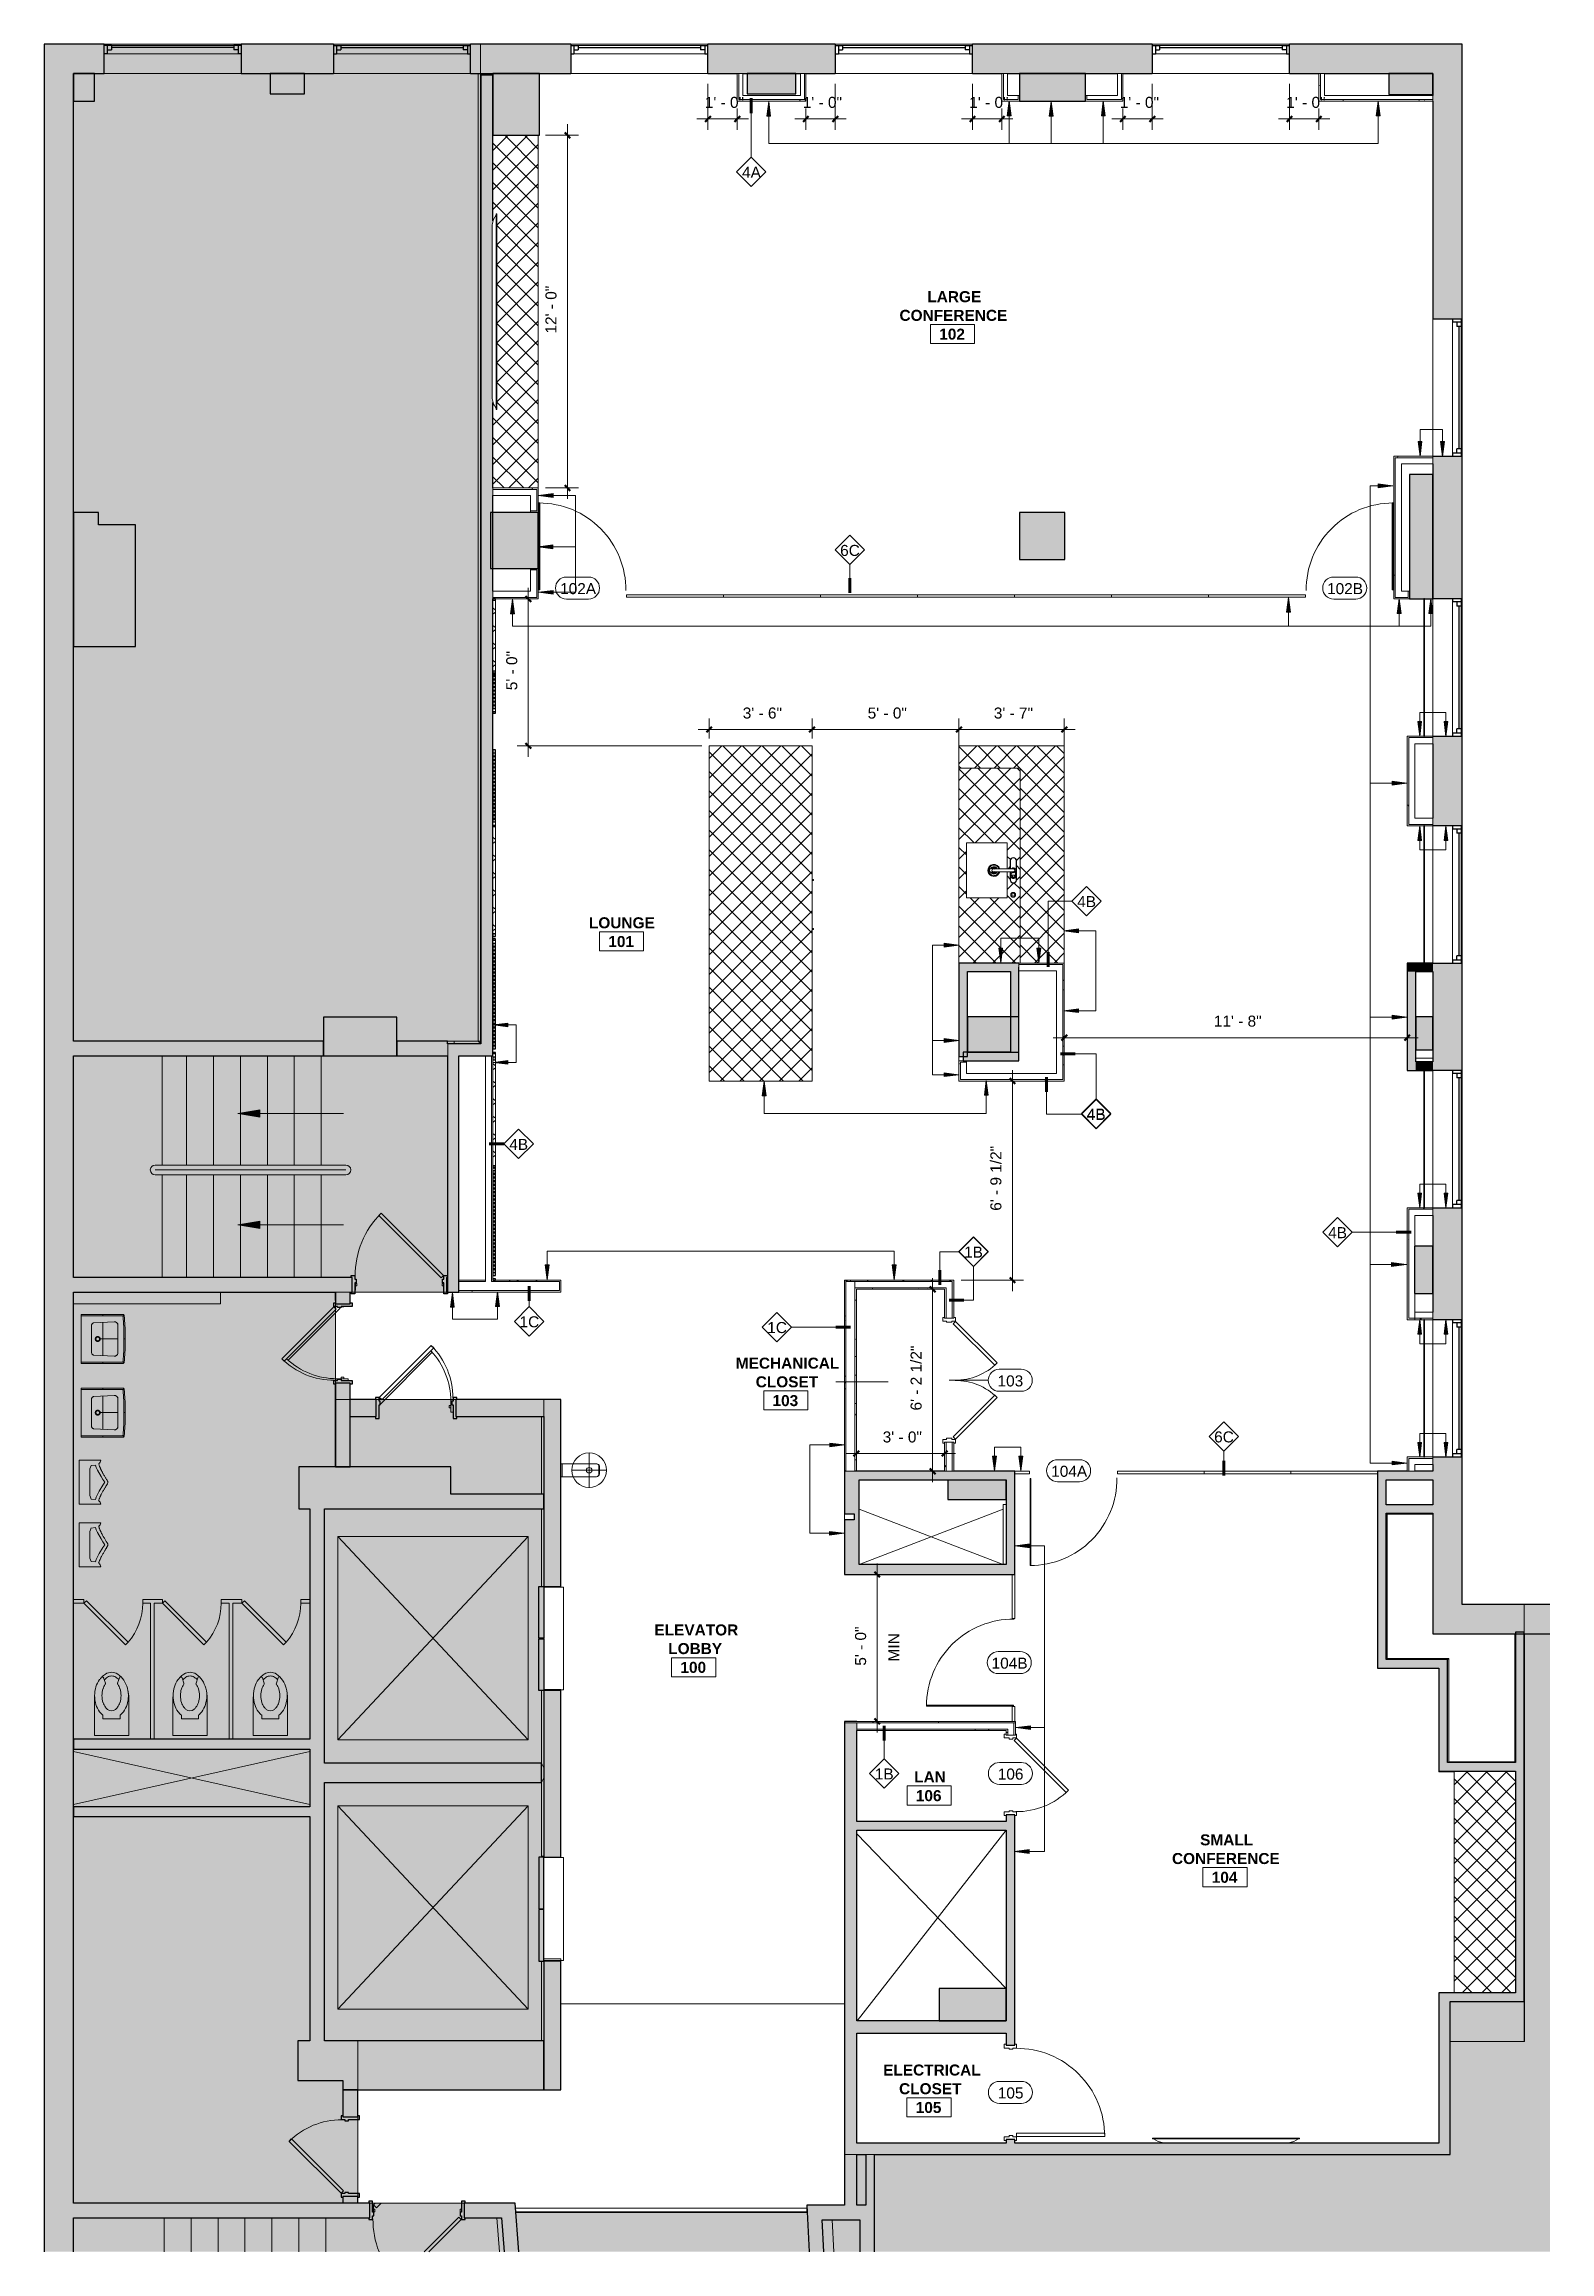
# Model space of a CAD drawing. Header units: inches. Extents: x 920 to 2317, y -557 to 1857.
# Drawn here: x 1702 to 2317, y 955 to 1857 of the extents above.
import ezdxf

# ---------------------------------------------------------------- set-up
doc = ezdxf.new("R2010")
doc.units = ezdxf.units.IN
doc.header["$MEASUREMENT"] = 0
for name, color, linetype, lineweight in [('1600 K ST MEZZANINE_dwg', 8, 'Continuous', 9), ('A-ANNO-DIMS', 211, 'Continuous', 9), ('A-ANNO-DIMS-48', 211, 'Continuous', 9), ('A-AREA-IDEN', 2, 'Continuous', 9), ('A-Cols-Bldg', 7, 'Continuous', 9), ('A-DETL', 90, 'Continuous', 9), ('A-DETL-GENF', 92, 'Continuous', 9), ('A-DETL-THIN', 151, 'Continuous', 9), ('A-DOOR', 31, 'Continuous', 18), ('A-Door-Exst', 7, 'Continuous', 9), ('A-DOOR-IDEN', 31, 'Continuous', 9), ('A-FLOR', 192, 'Continuous', 18), ('A-FLOR-HRAL', 11, 'Continuous', 9), ('A-Flor-Hral-Exst', 7, 'Continuous', 9), ('A-GENM', 13, 'Continuous', 18), ('A-GLAZ', 151, 'Continuous', 18), ('A-GLAZ-CURT', 52, 'Continuous', 9), ('A-WALL', 113, 'Continuous', 13), ('A-Wall-Exst', 7, 'Continuous', 9), ('A-WALL-IDEN', 211, 'Continuous', 9), ('A-WALL-PATT', 111, 'Continuous', 18), ('G-ANNO-TEXT', 231, 'Continuous', 9), ('I-WALL', 2, 'Continuous', 18), ('P-SANR-FIXT', 6, 'Continuous', 18), ('Q-CASE', 31, 'Continuous', 9), ('Q-SPCQ', 91, 'Continuous', 9), ('XAR$0$AFLEV', 7, 'Continuous', 9), ('XAR$0$AFLST', 7, 'Continuous', 9), ('XAR$0$AWA', 7, 'Continuous', 9), ('XAR$0$PFI', 7, 'Continuous', 9)]:
    doc.layers.add(name, color=color, linetype=linetype, lineweight=lineweight)
doc.styles.add('Swis721 Lt BT_1', font='swissl.ttf', dxfattribs={"height": 4.5})
doc.styles.add('Swis721 Lt BT_B', font='', dxfattribs={"height": 4.5})
doc.styles.get('Swis721 Lt BT_B').set_extended_font_data('Swis721 Lt BT', bold=True)
doc.dimstyles.new('OTJ_-_3_32__Linear__1_2__Tolerance', dxfattribs={"dimscale": 12, "dimtxt": 4.748918, "dimasz": 0.1875, "dimexe": 0.375, "dimexo": 0.25, "dimgap": 0.25, "dimtad": 1, "dimdec": 1, "dimrnd": 0.5, "dimzin": 3, "dimdsep": 46, "dimlunit": 4, "dimtxsty": 'Swis721 Lt BT_1', "dimblk1": 'OBLIQUE', "dimblk2": 'OBLIQUE', "dimsah": 1, "dimcen": 0.09, "dimdle": 0.375, "dimazin": 0, "dimtfac": 1, "dimtdec": 4, "dimtix": 1, "dimtmove": 0, "dimatfit": 3, "dimfxl": 1, "dimtvp": 1, "dimfrac": 2, "dimtolj": 1, "dimtzin": 0, "dimarcsym": 2})
pattern_1 = [(0, (-105.333, 0), (15.36, 3.84), [0.634, -10.886, 0.634, -10.886, -61.44]), (0, (-105.333, 0), (15.36, 3.84), [-23.04, 0.634, -22.406, 0.634, -10.886, -26.88]), (0, (-105.333, 0), (15.36, 3.84), [-57.6, 0.634, -7.046, 0.634, -18.566]), (120, (-99.573, 1.92), (-11.0055376, 11.38215), [0.634, -10.886, 0.634, -10.886, -61.44]), (120, (-99.573, 1.92), (-11.0055376, 11.38215), [-23.04, 0.634, -22.406, 0.634, -10.886, -26.88]), (120, (-99.573, 1.92), (-11.0055376, 11.38215), [-57.6, 0.634, -7.046, 0.634, -18.566]), (240, (-97.653, 9.6), (-4.3544624, -15.22215), [0.634, -10.886, 0.634, -10.886, -61.44]), (240, (-97.653, 9.6), (-4.3544624, -15.22215), [-23.04, 0.634, -22.406, 0.634, -10.886, -26.88]), (240, (-97.653, 9.6), (-4.3544624, -15.22215), [-57.6, 0.634, -7.046, 0.634, -18.566])]
pattern_2 = [(45, (0, 0), (-4.006467, 4.006467), []), (135, (0, 0), (-4.006467, -4.006467), [])]

msp = doc.modelspace()

# ---------------------------------------------------------------- texts
at = {"layer": 'A-AREA-IDEN', "char_height": 4.5, "attachment_point": 1, "style": 'Swis721 Lt BT_B'}
for s, insert, width in [('LARGE', (2062.88, 1755.99), 24.9975), ('CONFERENCE', (2051.51, 1748.36), 52.419), ('102', (2067.74, 1740.69), 12.726), ('LOUNGE', (1924.71, 1500.32), 32.2695), ('101', (1932.63, 1492.66), 12.726), ('MECHANICAL', (1984.68, 1320.49), 49.389), ('CLOSET', (1992.81, 1312.87), 29.694), ('103', (1999.67, 1305.2), 12.726), ('ELEVATOR', (1951.46, 1211.56), 38.784), ('LOBBY', (1957.09, 1203.94), 25.149), ('100', (1962.07, 1196.27), 12.726), ('LAN', (2057.51, 1151.54), 14.6955), ('106', (2058.18, 1143.88), 12.726), ('CONFERENCE', (2162.76, 1118.21), 52.419), ('SMALL', (2174.26, 1125.84), 24.6945), ('104', (2178.99, 1110.54), 12.726), ('ELECTRICAL', (2044.84, 1031.85), 45.2985), ('CLOSET', (2051.34, 1024.22), 29.694), ('105', (2058.14, 1016.55), 12.726)]:
    msp.add_mtext(s, dxfattribs=dict(at, insert=insert, width=width))
at = {"layer": 'A-DOOR-IDEN', "char_height": 4.5, "attachment_point": 1, "style": 'Swis721 Lt BT_1'}
for s, insert, width in [('102A', (1912.96, 1636.76), 16.968), ('102B', (2226.09, 1636.76), 17.271), ('103', (2091.55, 1313.25), 12.2715), ('104A', (2113.46, 1276.34), 16.968), ('104B', (2089.13, 1197.99), 17.271), ('106', (2091.65, 1152.7), 12.2715), ('105', (2091.65, 1022.48), 12.2715)]:
    msp.add_mtext(s, dxfattribs=dict(at, insert=insert, width=width))
at = {"layer": 'A-WALL-IDEN', "char_height": 4.5, "attachment_point": 1, "style": 'Swis721 Lt BT_1'}
for s, insert, width in [('4A', (1987.24, 1806.79), 8.787), ('6C', (2027.29, 1652.37), 9.393), ('4B', (2124.07, 1508.96), 9.09), ('4B', (2127.98, 1422.19), 9.09), ('4B', (2127.98, 1422.03), 9.09), ('4B', (1892.19, 1409.81), 9.09), ('4B', (2226.53, 1373.78), 9.09), ('1B', (2077.87, 1365.84), 9.09), ('1B', (2077.87, 1365.81), 9.09), ('1C', (1896.38, 1337.38), 9.393), ('1C', (1997.53, 1335.03), 9.393), ('6C', (2179.98, 1290.38), 9.393), ('1B', (2041.46, 1152.75), 9.09)]:
    msp.add_mtext(s, dxfattribs=dict(at, insert=insert, width=width))

# ---------------------------------------------------------------- blocks, each defined once
blk = doc.blocks.new('ELEVATOR DOOR - 42_ x 84_-7366701-MEZZANINE  CONSTRUCTION')
at = {"layer": 'A-DOOR'}
for points in [[(-4.03, -3.5), (-25.15, -3.5), (-25.15, -5.5), (-4.03, -5.5)], [(17.35, -5.5), (17.35, -3.5), (-3.78, -3.5), (-3.78, -5.5), (2.99, -5.5)]]:
    blk.add_hatch(color=250, dxfattribs=at).paths.add_polyline_path(points, flags=0)
for p, q in [((17.1, 4.5), (-24.9, 4.5)), ((-24.9, 4.5), (-24.9, -3.5)), ((17.1, -3.5), (17.1, 4.5)), ((-4.03, -3.5), (-3.78, -3.5))]:
    blk.add_line(p, q, dxfattribs=at)
at = {"layer": 'A-DOOR', "color": 8, "lineweight": 30}
for p, q in [((-25.15, -5.5), (-25.15, -3.5)), ((-25.15, -3.5), (-4.03, -3.5)), ((-4.03, -5.5), (-25.15, -5.5)), ((-4.03, -3.5), (-4.03, -5.5)), ((-3.78, -5.5), (-3.78, -3.5)), ((-3.78, -3.5), (17.35, -3.5)), ((17.35, -5.5), (-3.78, -5.5)), ((17.35, -3.5), (17.35, -5.5))]:
    blk.add_line(p, q, dxfattribs=at)
blk = doc.blocks.new('ELEVATOR DOOR - 42_ x 84_-7366661-MEZZANINE  CONSTRUCTION')
at = {"layer": 'A-DOOR'}
for points in [[(-25.15, 5.5), (-25.15, 3.5), (-4.03, 3.5), (-4.03, 5.5), (-22.08, 5.5)], [(-3.78, 5.5), (-3.78, 3.5), (17.35, 3.5), (17.35, 5.5)]]:
    blk.add_hatch(color=250, dxfattribs=at).paths.add_polyline_path(points, flags=0)
at = {"layer": 'A-DOOR', "color": 8, "lineweight": 30}
for p, q in [((-4.03, 5.5), (-25.15, 5.5)), ((-25.15, 5.5), (-25.15, 3.5)), ((-25.15, 3.5), (-4.03, 3.5)), ((-4.03, 3.5), (-4.03, 5.5)), ((17.35, 5.5), (-3.78, 5.5)), ((-3.78, 5.5), (-3.78, 3.5)), ((-3.78, 3.5), (17.35, 3.5)), ((17.35, 3.5), (17.35, 5.5))]:
    blk.add_line(p, q, dxfattribs=at)
at = {"layer": 'A-DOOR'}
for p, q in [((-24.9, 3.5), (-24.9, -4.5)), ((-3.78, 3.5), (-4.03, 3.5)), ((17.1, -4.5), (17.1, 3.5)), ((-24.9, -4.5), (17.1, -4.5))]:
    blk.add_line(p, q, dxfattribs=at)
blk = doc.blocks.new('Drinking_Fountain-Haws_Corporation-Wall_Mounted_1001 - 1001-7026066-MEZZANINE  CONSTRUCTION')
at = {"layer": 'P-SANR-FIXT', "lineweight": 9}
for p, q in [((16.44, 18.17), (16.44, 3.5)), ((20.53, 19.17), (17.44, 19.17)), ((20.69, 19), (17.44, 19)), ((20.69, 19), (17.44, 19)), ((19.07, 7.94), (19.07, 22.06)), ((26.25, 15), (12, 15)), ((16.44, 18), (16.44, 4.15)), ((16.44, 18), (16.44, 4.15)), ((21.69, 3.5), (21.69, 18.02)), ((21.69, 4.15), (21.69, 18)), ((21.69, 4.15), (21.69, 18)), ((16.59, 4), (21.54, 4)), ((16.59, 4), (21.54, 4))]:
    blk.add_line(p, q, dxfattribs=at)
for radius in [7.06, 1.13]:
    blk.add_circle((19.07, 15), radius, dxfattribs=at)
for centre, radius, start, end in [((19.07, 15), 7.06, 360, 180), ((17.44, 18.17), 1, 90, 180), ((17.44, 18), 1, 90, 180), ((17.44, 18), 1, 90, 180), ((20.53, 18), 1.17, 1.0568, 90), ((20.69, 18), 1, 360, 90), ((20.69, 18), 1, 360, 90), ((19.07, 15), 7.06, 180, 360), ((16.59, 4.15), 0.15, 180, 270), ((16.59, 4.15), 0.15, 180, 270), ((21.54, 4.15), 0.15, 270, 0), ((21.54, 4.15), 0.15, 270, 0)]:
    blk.add_arc(centre, radius, start, end, dxfattribs=at)
blk = doc.blocks.new('Door - Single - Solid Door-7923846-MEZZANINE  CONSTRUCTION')
at = {"layer": 'A-DOOR', "lineweight": 9}
for p, q in [((-15.63, 2.41), (-14.13, 2.41)), ((-15.63, 1.66), (-15.63, 2.41)), ((-14.13, 2.41), (-14.13, 0.41)), ((-14.13, 0.41), (-13.63, 0.41)), ((-13.63, 0.41), (-13.63, -1.09)), ((21.62, 0.41), (22.12, 0.41)), ((21.62, -1.09), (21.62, 0.41)), ((22.12, 2.41), (23.62, 2.41)), ((22.12, 0.41), (22.12, 2.41)), ((23.62, 2.41), (23.62, 1.66)), ((-15.63, -2.59), (-15.63, -1.84)), ((-14.13, -2.59), (-15.63, -2.59)), ((-14.13, -1.09), (-14.13, -2.59)), ((-13.63, -1.09), (-14.13, -1.09)), ((22.12, -1.09), (21.62, -1.09)), ((22.12, -2.59), (22.12, -1.09)), ((23.62, -2.59), (22.12, -2.59)), ((23.62, -1.84), (23.62, -2.59))]:
    blk.add_line(p, q, dxfattribs=at)
at = {"layer": 'A-DOOR'}
for p, q in [((-12.63, -2.59), (-14.01, -2.59)), ((-14.01, -2.59), (-14.01, -38.59)), ((-12.63, -38.59), (-12.63, -2.59)), ((-14.01, -38.59), (-12.63, -38.59))]:
    blk.add_line(p, q, dxfattribs=at)
at = {"layer": 'A-DOOR', "lineweight": 9}
blk.add_arc((-14.01, -2.59), 36, 270, 0.5, dxfattribs=at)
blk = doc.blocks.new('1600 K ST MEZZANINE_dwg-7073454-MEZZANINE  CONSTRUCTION')
at = {"lineweight": 9}
for points in [[(1895.71, 1418.7), (1886.71, 1420.2), (1895.71, 1421.7)], [(1895.71, 1373.26), (1886.71, 1374.76), (1895.71, 1376.26)]]:
    blk.add_hatch(color=256, dxfattribs=at).paths.add_polyline_path(points, flags=0)
at = {"layer": 'A-Cols-Bldg'}
blk.add_hatch(color=256, dxfattribs=at).paths.add_polyline_path([(2408.33, 1041.2), (2412.08, 1041.2), (2412.08, 1061.08), (2411.83, 1061.08), (2411.83, 1057.59), (2381.7, 1057.59), (2381.7, 1041.2), (2383.33, 1041.2)], flags=0)
at = {"lineweight": 9}
for p, q in [((1886.71, 1420.2), (1895.71, 1421.7)), ((1886.71, 1420.2), (1929.87, 1420.2)), ((1895.71, 1418.7), (1886.71, 1420.2)), ((1895.71, 1421.7), (1895.71, 1418.7)), ((1886.71, 1374.76), (1895.71, 1376.26)), ((1886.71, 1374.76), (1929.87, 1374.76)), ((1895.71, 1373.26), (1886.71, 1374.76)), ((1895.71, 1376.26), (1895.71, 1373.26))]:
    blk.add_line(p, q, dxfattribs=at)
at = {"layer": 'A-Cols-Bldg'}
for p, q in [((2181.13, 1441.73), (2181.13, 1443.48)), ((2181.13, 1443.48), (2181.13, 1441.73)), ((2374.63, 1442.73), (2367.63, 1442.73)), ((2176.63, 1270.53), (2176.63, 1270.58))]:
    blk.add_line(p, q, dxfattribs=at)
at = {"layer": 'A-Cols-Bldg', "flags": 128}
blk.add_lwpolyline([(2411.83, 1061.08), (2412.08, 1061.08), (2412.08, 1041.2), (2381.7, 1041.2)], dxfattribs=at)
at = {"layer": 'A-Door-Exst'}
for p, q in [((1926.23, 1340.93), (1926.71, 1341.41)), ((1931.68, 1311.88), (1931.68, 1311.16)), ((1944.82, 1303.86), (1944.36, 1303.4)), ((1973.66, 1298.2), (1974.61, 1298.2)), ((1942.78, 975.25), (1942.03, 974.5))]:
    blk.add_line(p, q, dxfattribs=at)
at = {"layer": 'A-Door-Exst', "flags": 128}
for points in [[(1934.5, 1348.03), (1934.72, 1348.03), (1934.72, 1351.03)], [(1970.75, 1348.03), (1970.72, 1348.03), (1970.72, 1351.03)], [(1928.15, 1340.91), (1928.42, 1340.64), (1907.2, 1319.43), (1906.59, 1320.05)], [(1929.93, 1341.41), (1929.93, 1341.26), (1928.93, 1341.26), (1928.93, 1341.41)], [(1944.86, 1301.5), (1944.9, 1301.47), (1966.11, 1322.68), (1965.5, 1323.28)], [(1927.18, 1311.16), (1927.18, 1311.88), (1931.68, 1311.88)], [(1974.11, 1302.7), (1973.66, 1302.7), (1973.66, 1298.2)], [(1941.75, 974.5), (1942.03, 974.5), (1942.03, 971.5)], [(1942.03, 974.5), (1943.27, 973.27), (1945.26, 975.25)], [(1978, 971.75), (1977.41, 971.75), (1977.41, 972.75), (1978, 972.75)]]:
    blk.add_lwpolyline(points, dxfattribs=at)
for points in [[(1934.72, 1350.78), (1935.35, 1350.78), (1935.35, 1349.78), (1934.72, 1349.78)], [(1970.72, 1350.78), (1970.1, 1350.78), (1970.1, 1349.78), (1970.72, 1349.78)], [(1929.93, 1311.88), (1929.93, 1312.51), (1928.93, 1312.51), (1928.93, 1311.88)], [(1973.66, 1299.95), (1973.03, 1299.95), (1973.03, 1300.95), (1973.66, 1300.95)], [(1942.03, 971.75), (1942.66, 971.75), (1942.66, 972.75), (1942.03, 972.75)]]:
    blk.add_lwpolyline(points, close=True, dxfattribs=at)
at = {"layer": 'A-Door-Exst'}
for centre, radius, start, end in [((1927.18, 1341.88), 30, 226.68234, 270), ((1943.66, 1302.7), 30, 0, 43.28215), ((1942.03, 974.5), 36, 0.67085, 1.19708)]:
    blk.add_arc(centre, radius, start, end, dxfattribs=at)
at = {"layer": 'A-Flor-Hral-Exst'}
for p, q in [((2412.08, 1155.38), (2412.08, 1207.73)), ((2118.95, 973.38), (2119, 973.38)), ((2118.95, 971.38), (2119.1, 971.38))]:
    blk.add_line(p, q, dxfattribs=at)
at = {"layer": 'A-Wall-Exst'}
for p, q in [((1976.99, 1352.16), (1976.99, 1443.7)), ((1926.43, 1309.66), (1926.43, 1275.92)), ((2010.63, 1296.45), (2010.63, 1264.73)), ((2010.63, 1258.73), (2010.63, 1227.08)), ((2408.08, 1207.73), (2408.08, 1155.38)), ((2010.63, 1184.58), (2010.63, 1154.95)), ((2010.63, 1074.08), (2010.63, 1041.58)), ((1992.38, 969.25), (1993.47, 955.36)), ((2125.32, 968.38), (2125.97, 955.36)), ((2129.98, 955.36), (2129.33, 968.38))]:
    blk.add_line(p, q, dxfattribs=at)
at = {"layer": 'A-Wall-Exst', "flags": 128}
for points in [[(1984.83, 1844.85), (1984.83, 1449.7), (1974.99, 1449.7), (1972.36, 1449.7)], [(1926.43, 1347.28), (1926.43, 1343.88), (1926.63, 1343.88)], [(2200.38, 1260.58), (2199.13, 1260.58), (2199.13, 1235.98)], [(2374.63, 1260.58), (2355.98, 1260.58), (2355.98, 1260.58), (2355.48, 1260.58)], [(2408.08, 1155.38), (2381.08, 1155.38), (2381.08, 1197.68), (2355.98, 1197.68), (2355.98, 1256.58), (2374.63, 1256.58)], [(2011.63, 1226.95), (2018.63, 1226.95), (2018.63, 1227.08)], [(2411.83, 1061.08), (2412.08, 1061.08), (2412.08, 1153.38), (2412.08, 1207.73)], [(2018.63, 1184.58), (2018.63, 1184.95), (2011.63, 1184.95)], [(2010.63, 1146.95), (2010.63, 1116.95), (2011.63, 1116.95)], [(2377.08, 1151.63), (2377.08, 1151.38), (2383.33, 1151.38)], [(2018.63, 1074.08), (2018.63, 1074.95), (2011.63, 1074.95)], [(2146.68, 955.36), (2146.68, 972.38), (2146.68, 995.15)]]:
    blk.add_lwpolyline(points, dxfattribs=at)
at = {"layer": 'A-WALL-PATT', "color": 7, "lineweight": 9}
for p, q in [((1984.83, 1449.7), (1985.83, 1448.7)), ((1985.83, 1448.7), (1984.83, 1449.7)), ((1926.63, 1343.88), (1926.43, 1343.88)), ((2199.13, 1260.58), (2200.38, 1260.58)), ((2355.91, 1260.43), (2355.98, 1260.58)), ((2355.98, 1197.68), (2355.48, 1197.18)), ((2355.48, 1197.18), (2355.98, 1197.68)), ((2381.08, 1197.68), (2380.58, 1197.18)), ((2380.58, 1197.18), (2381.08, 1197.68)), ((2011.63, 1116.95), (2010.63, 1116.95)), ((2011.63, 1074.95), (2018.63, 1074.95)), ((2412.08, 1061.08), (2411.83, 1061.08))]:
    blk.add_line(p, q, dxfattribs=at)
at = {"layer": 'A-WALL-PATT', "color": 7, "lineweight": 9, "flags": 128}
for points in [[(1974.99, 1448.7), (1974.99, 1449.7)], [(2355.8, 1256.93), (2355.98, 1256.58)], [(2011.63, 1152.95), (2010.63, 1154.95)], [(2380.83, 1155.13), (2381.08, 1155.38)], [(2408.2, 1155.13), (2408.08, 1155.38)], [(2011.63, 1148.95), (2010.63, 1146.95)], [(2377.33, 1151.63), (2377.08, 1151.38)], [(2411.83, 1153.38), (2412.08, 1153.38)], [(2146.63, 972.38), (2146.68, 972.38)]]:
    blk.add_lwpolyline(points, close=True, dxfattribs=at)
for points in [[(2355.48, 1260.58), (2355.98, 1260.58), (2355.9, 1260.43)], [(2018.63, 1226.95), (2012.8, 1226.95), (2011.63, 1226.95)], [(2011.63, 1184.95), (2012.63, 1184.95), (2018.63, 1184.95)]]:
    blk.add_lwpolyline(points, dxfattribs=at)
at = {"layer": 'XAR$0$AFLEV'}
for p, q in [((2140.38, 1235.98), (2199.13, 1258.58)), ((2140.38, 1258.58), (2199.13, 1235.98)), ((1916.13, 1159.68), (1819.63, 1138.08)), ((1819.63, 1159.68), (1916.13, 1138.08)), ((2139.52, 1049.66), (2200.38, 1127.6)), ((2200.38, 1062.93), (2139.38, 1126.05))]:
    blk.add_line(p, q, dxfattribs=at)
at = {"layer": 'XAR$0$AFLEV', "flags": 128}
for points in [[(2005.28, 1247.45), (1927.48, 1247.45), (1927.48, 1164.45), (2005.28, 1164.45), (2005.28, 1247.45), (1927.48, 1164.45), (2005.28, 1164.45), (1927.48, 1247.45)], [(2005.28, 1137.45), (1927.48, 1137.45), (1927.48, 1054.45), (2005.28, 1054.45), (2005.28, 1137.45), (1927.48, 1054.45), (2005.28, 1054.45), (1927.48, 1137.45)]]:
    blk.add_lwpolyline(points, dxfattribs=at)
at = {"layer": 'XAR$0$AFLST'}
for p, q in [((1855.75, 1399.16), (1855.75, 1443.7)), ((1865.75, 1399.16), (1865.75, 1443.7)), ((1876.75, 1443.7), (1876.75, 1399.16)), ((1887.75, 1443.7), (1887.75, 1399.16)), ((1898.75, 1443.7), (1898.75, 1399.16)), ((1909.75, 1443.7), (1909.75, 1399.16)), ((1920.75, 1443.7), (1920.75, 1399.16)), ((1930.79, 1399.16), (1852.97, 1399.16)), ((1930.79, 1397.16), (1852.97, 1397.16)), ((1852.97, 1395.16), (1930.79, 1395.16)), ((1855.75, 1395.16), (1855.75, 1353.28)), ((1865.75, 1395.16), (1865.75, 1353.28)), ((1876.75, 1395.16), (1876.75, 1353.28)), ((1887.75, 1395.16), (1887.75, 1353.28)), ((1898.75, 1395.16), (1898.75, 1353.28)), ((1909.75, 1395.16), (1909.75, 1353.28)), ((1920.75, 1395.16), (1920.75, 1353.28)), ((1856.62, 969.25), (1856.62, 955.36)), ((1867.62, 969.25), (1867.62, 955.36)), ((1878.62, 969.25), (1878.62, 955.36)), ((1889.62, 969.25), (1889.62, 955.36)), ((1900.62, 969.25), (1900.62, 955.36)), ((1911.62, 969.25), (1911.62, 955.36)), ((1922.62, 969.25), (1922.62, 955.36))]:
    blk.add_line(p, q, dxfattribs=at)
for centre, start, end in [((1852.97, 1397.16), 90, 270), ((1930.79, 1397.16), 270, 90)]:
    blk.add_arc(centre, 2, start, end, dxfattribs=at)
at = {"layer": 'XAR$0$AWA', "flags": 128}
blk.add_lwpolyline([(1819.63, 1342.51), (1879.63, 1342.51), (1879.63, 1347.28)], dxfattribs=at)
at = {"layer": 'XAR$0$PFI'}
for p, q in [((1839.35, 1337.62), (1822.75, 1337.62)), ((1836.17, 1335.16), (1827.95, 1334.7)), ((1831.53, 1337.62), (1831.53, 1338.12)), ((1831.53, 1321.34), (1831.53, 1334.9)), ((1840.14, 1337.99), (1839.68, 1337.49)), ((1827, 1322.54), (1827, 1333.7)), ((1830.5, 1328.12), (1837.75, 1328.12)), ((1837.75, 1322.58), (1837.75, 1333.66)), ((1840.21, 1328.12), (1840.21, 1331.14)), ((1836.17, 1321.08), (1827.95, 1321.54)), ((1831.53, 1318.12), (1831.53, 1318.62)), ((1840.14, 1318.25), (1839.68, 1318.75)), ((1839.35, 1307.53), (1822.75, 1307.53)), ((1831.53, 1307.53), (1831.53, 1308.03)), ((1840.14, 1307.9), (1839.68, 1307.39)), ((1827, 1292.44), (1827, 1303.61)), ((1836.17, 1305.06), (1827.95, 1304.61)), ((1831.53, 1291.25), (1831.53, 1304.8)), ((1837.75, 1292.49), (1837.75, 1303.56)), ((1840.21, 1298.03), (1840.21, 1301.04)), ((1836.17, 1290.99), (1827.95, 1291.45)), ((1830.5, 1298.03), (1837.75, 1298.03)), ((1831.53, 1288.03), (1831.53, 1288.53)), ((1840.14, 1288.16), (1839.68, 1288.66)), ((1826.21, 1265.68), (1826.21, 1273.55)), ((1826.21, 1240.16), (1826.21, 1248.03)), ((1832.65, 1187.56), (1831.92, 1189.76)), ((1838.33, 1189.79), (1837.59, 1187.56)), ((1864.68, 1187.56), (1863.95, 1189.76)), ((1870.36, 1189.79), (1869.62, 1187.56)), ((1897.49, 1187.56), (1896.76, 1189.76)), ((1903.17, 1189.79), (1902.43, 1187.56))]:
    blk.add_line(p, q, dxfattribs=at)
at = {"layer": 'XAR$0$PFI', "flags": 128}
for points in [[(1839.35, 1318.62), (1822.75, 1318.62), (1822.75, 1337.62), (1822.75, 1338.12), (1839.8, 1338.12)], [(1840.21, 1325.1), (1840.21, 1328.12), (1840.75, 1328.12)], [(1840.7, 1324.93), (1840.71, 1328.12), (1840.7, 1331.31)], [(1839.8, 1318.12), (1822.75, 1318.12), (1822.75, 1318.62)], [(1839.35, 1288.53), (1822.75, 1288.53), (1822.75, 1307.53), (1822.75, 1308.03), (1839.8, 1308.03)], [(1840.7, 1294.84), (1840.71, 1298.03), (1840.7, 1301.21)], [(1840.21, 1295.01), (1840.21, 1298.03), (1840.75, 1298.03)], [(1839.8, 1288.03), (1822.75, 1288.03), (1822.75, 1288.53)], [(1830.73, 1260.63), (1821.87, 1260.61), (1821.87, 1278.61), (1830.73, 1278.59)], [(1826.79, 1276.45), (1828.54, 1276.6), (1828.92, 1275.69), (1829.37, 1274.61), (1830.87, 1271.99), (1831.62, 1270.8), (1832.37, 1269.61), (1831.62, 1268.42), (1830.12, 1266.04), (1829.37, 1264.61), (1828.92, 1263.53), (1828.54, 1262.62), (1826.79, 1262.77)], [(1829.87, 1262.03), (1829.94, 1262.24), (1830, 1262.45), (1830.07, 1262.64), (1830.13, 1262.82), (1830.2, 1263), (1830.27, 1263.16), (1830.33, 1263.33), (1830.4, 1263.48), (1830.46, 1263.63), (1830.53, 1263.78), (1830.59, 1263.94), (1830.66, 1264.1), (1830.74, 1264.27), (1830.83, 1264.45), (1830.93, 1264.65), (1831.05, 1264.87), (1831.18, 1265.11), (1831.32, 1265.37), (1831.47, 1265.65), (1831.63, 1265.92), (1831.79, 1266.21), (1831.95, 1266.48), (1832.1, 1266.75), (1832.25, 1266.99), (1832.38, 1267.22), (1832.51, 1267.43), (1832.62, 1267.62), (1832.73, 1267.8), (1832.84, 1267.96), (1832.93, 1268.12), (1833.03, 1268.27), (1833.12, 1268.42), (1833.22, 1268.57), (1833.31, 1268.72), (1833.39, 1268.87), (1833.47, 1269.02), (1833.53, 1269.16), (1833.58, 1269.31), (1833.61, 1269.46), (1833.62, 1269.61), (1833.61, 1269.76), (1833.58, 1269.91), (1833.53, 1270.07), (1833.45, 1270.23), (1833.36, 1270.4), (1833.25, 1270.59), (1833.13, 1270.78), (1833, 1271), (1832.85, 1271.23), (1832.7, 1271.48), (1832.54, 1271.73), (1832.37, 1271.99), (1832.21, 1272.26), (1832.05, 1272.52), (1831.9, 1272.78), (1831.75, 1273.02), (1831.61, 1273.25), (1831.49, 1273.47), (1831.38, 1273.67), (1831.27, 1273.87), (1831.17, 1274.05), (1831.08, 1274.22), (1831, 1274.39), (1830.92, 1274.55), (1830.85, 1274.71), (1830.78, 1274.86), (1830.71, 1275), (1830.65, 1275.15), (1830.59, 1275.3), (1830.52, 1275.44), (1830.46, 1275.59), (1830.4, 1275.74), (1830.33, 1275.9), (1830.27, 1276.06), (1830.2, 1276.23), (1830.14, 1276.4), (1830.08, 1276.59), (1830.02, 1276.78), (1829.97, 1276.99), (1829.93, 1277.21)], [(1830.73, 1235.12), (1821.87, 1235.1), (1821.87, 1253.1), (1830.73, 1253.07)], [(1826.79, 1250.93), (1828.54, 1251.09), (1828.92, 1250.18), (1829.37, 1249.09), (1830.87, 1246.47), (1831.62, 1245.28), (1832.37, 1244.1), (1831.62, 1242.91), (1830.12, 1240.53), (1829.37, 1239.1), (1828.92, 1238.01), (1828.54, 1237.1), (1826.79, 1237.26)], [(1829.87, 1236.51), (1829.94, 1236.73), (1830, 1236.93), (1830.07, 1237.12), (1830.13, 1237.31), (1830.2, 1237.48), (1830.27, 1237.65), (1830.33, 1237.81), (1830.4, 1237.97), (1830.46, 1238.12), (1830.53, 1238.27), (1830.59, 1238.42), (1830.66, 1238.58), (1830.74, 1238.75), (1830.83, 1238.93), (1830.93, 1239.13), (1831.05, 1239.35), (1831.18, 1239.6), (1831.32, 1239.86), (1831.47, 1240.13), (1831.63, 1240.41), (1831.79, 1240.69), (1831.95, 1240.97), (1832.1, 1241.23), (1832.25, 1241.48), (1832.38, 1241.71), (1832.51, 1241.91), (1832.62, 1242.1), (1832.73, 1242.28), (1832.84, 1242.45), (1832.93, 1242.61), (1833.03, 1242.76), (1833.12, 1242.91), (1833.22, 1243.06), (1833.31, 1243.2), (1833.39, 1243.35), (1833.47, 1243.5), (1833.53, 1243.65), (1833.58, 1243.8), (1833.61, 1243.95), (1833.62, 1244.1), (1833.61, 1244.24), (1833.58, 1244.4), (1833.53, 1244.55), (1833.45, 1244.72), (1833.36, 1244.89), (1833.25, 1245.07), (1833.13, 1245.27), (1833, 1245.48), (1832.85, 1245.71), (1832.7, 1245.96), (1832.54, 1246.22), (1832.37, 1246.48), (1832.21, 1246.74), (1832.05, 1247.01), (1831.9, 1247.26), (1831.75, 1247.51), (1831.61, 1247.74), (1831.49, 1247.95), (1831.38, 1248.16), (1831.27, 1248.35), (1831.17, 1248.53), (1831.08, 1248.71), (1831, 1248.88), (1830.92, 1249.04), (1830.85, 1249.19), (1830.78, 1249.34), (1830.71, 1249.49), (1830.65, 1249.63), (1830.59, 1249.78), (1830.52, 1249.93), (1830.46, 1250.07), (1830.4, 1250.23), (1830.33, 1250.38), (1830.27, 1250.54), (1830.2, 1250.71), (1830.14, 1250.89), (1830.08, 1251.07), (1830.02, 1251.27), (1829.97, 1251.47), (1829.93, 1251.69)], [(1819.63, 1220.18), (1823.88, 1220.18), (1840.85, 1203.21), (1841.91, 1204.27), (1824.94, 1221.24), (1823.88, 1220.18), (1823.88, 1221.68), (1819.63, 1221.68)], [(1851.05, 1164.68), (1851.05, 1220.18), (1847.88, 1220.18), (1847.88, 1221.68), (1855.9, 1221.68), (1855.9, 1220.18), (1856.96, 1221.24), (1873.93, 1204.27), (1872.87, 1203.21), (1855.9, 1220.18), (1852.55, 1220.18), (1852.55, 1164.68)], [(1905.36, 1203.21), (1888.39, 1220.18), (1888.39, 1221.68), (1879.9, 1221.68), (1879.9, 1220.18), (1883.21, 1220.18), (1883.21, 1164.68)], [(1884.71, 1164.68), (1884.71, 1220.18), (1888.39, 1220.18), (1889.45, 1221.24), (1906.42, 1204.27), (1905.36, 1203.21)], [(1916.13, 1221.68), (1912.39, 1221.68), (1912.39, 1220.18), (1916.13, 1220.18)], [(1828.17, 1181.13), (1828.17, 1166.26), (1842.17, 1166.26), (1842.17, 1181.13)], [(1860.2, 1181.13), (1860.2, 1166.26), (1874.2, 1166.26), (1874.2, 1181.13)], [(1893.01, 1181.13), (1893.01, 1166.26), (1907.01, 1166.26), (1907.01, 1181.13)], [(1831.62, 1174.52), (1831.62, 1172.97), (1838.62, 1172.97), (1838.62, 1174.52)], [(1863.65, 1174.52), (1863.65, 1172.97), (1870.65, 1172.97), (1870.65, 1174.52)], [(1896.46, 1174.52), (1896.46, 1172.97), (1903.46, 1172.97), (1903.46, 1174.52)]]:
    blk.add_lwpolyline(points, dxfattribs=at)
at = {"layer": 'XAR$0$PFI'}
for centre, radius, start, end in [((1828.4, 1333.32), 1.54, 136.59003, 145.93117), ((1828.4, 1333.32), 1.54, 127.24881, 136.58995), ((1827.86, 1334.05), 0.631, 107.64967, 127.24848), ((1828.01, 1333.55), 1.15, 93.17998, 107.64991), ((1836.27, 1333.39), 1.77, 81.53233, 93.17992), ((1836.4, 1334.29), 0.86, 64.78187, 81.53231), ((1835.32, 1331.99), 3.41, 58.23747, 64.78185), ((1836.55, 1333.97), 1.08, 46.58977, 58.23736), ((1836.55, 1333.97), 1.08, 34.94244, 46.59003), ((1834.64, 1332.63), 3.41, 28.39806, 34.94244), ((1836.88, 1333.84), 0.86, 11.64749, 28.39793), ((1839.35, 1337.04), 0.578, 75.86717, 90.00014), ((1839.41, 1337.3), 0.312, 56.59379, 75.86676), ((1839.15, 1336.91), 0.781, 47.60124, 56.59389), ((1839.15, 1336.91), 0.781, 38.609, 47.60166), ((1839.52, 1337.2), 0.312, 19.33564, 38.60861), ((1839.8, 1337.54), 0.578, 75.91089, 90.00002), ((1839.27, 1337.11), 0.578, 5.20262, 19.33559), ((1710, 1325.34), 130.38, 3.46852, 5.20272), ((1839.87, 1337.8), 0.312, 56.68, 75.91065), ((1839.61, 1337.41), 0.783, 47.73249, 56.68029), ((1839.61, 1337.41), 0.783, 38.78497, 47.73277), ((1839.97, 1337.7), 0.312, 19.55391, 38.78456), ((1839.72, 1337.61), 0.578, 5.46518, 19.55431), ((1709.99, 1325.2), 130.9, 3.64331, 5.46505), ((1828.16, 1333.7), 1.15, 165.53012, 180.00005), ((1827.65, 1333.83), 0.631, 145.93094, 165.52974), ((1829.5, 1328.12), 1, 170.00007, 180.00008), ((1829.5, 1328.12), 1, 179.99992, 189.99993), ((1829.5, 1328.12), 1, 160.00004, 170.00005), ((1829.5, 1328.12), 1, 189.99995, 199.99996), ((1829.5, 1328.12), 1, 149.99978, 159.99979), ((1829.5, 1328.12), 1, 200.00021, 210.00022), ((1829.5, 1328.12), 1, 140.00006, 150.00007), ((1829.5, 1328.12), 1, 209.99993, 219.99994), ((1829.5, 1328.12), 1, 129.99999, 140.00001), ((1829.5, 1328.12), 1, 219.99999, 230.00001), ((1829.5, 1328.12), 0.75, 170.00007, 180.00008), ((1829.5, 1328.12), 0.75, 179.99992, 189.99993), ((1829.5, 1328.12), 0.75, 159.99972, 169.99973), ((1829.5, 1328.12), 0.75, 190.00027, 200.00028), ((1829.5, 1328.12), 0.75, 150.00018, 160.00019), ((1829.5, 1328.12), 0.75, 199.99981, 209.99982), ((1829.5, 1328.12), 1, 119.99993, 129.99994), ((1829.5, 1328.12), 0.75, 139.99997, 149.99998), ((1829.5, 1328.12), 0.75, 210.00002, 220.00003), ((1829.5, 1328.12), 1, 230.00006, 240.00007), ((1829.5, 1328.12), 0.75, 129.99999, 140.00001), ((1829.5, 1328.12), 0.75, 219.99999, 230.00001), ((1829.5, 1328.12), 1, 110.00021, 120.00022), ((1829.5, 1328.12), 1, 239.99978, 249.99979), ((1829.5, 1328.12), 0.75, 120.00002, 130.00003), ((1829.5, 1328.12), 0.75, 229.99997, 239.99998), ((1829.5, 1328.12), 0.75, 109.99981, 119.99982), ((1829.5, 1328.12), 0.75, 240.00018, 250.00019), ((1829.5, 1328.12), 1, 99.99995, 109.99996), ((1829.5, 1328.12), 1, 250.00004, 260.00005), ((1829.5, 1328.12), 0.75, 100.00027, 110.00028), ((1829.5, 1328.12), 0.75, 249.99972, 259.99973), ((1829.5, 1328.12), 1, 89.99992, 99.99993), ((1829.5, 1328.12), 1, 260.00007, 270.00008), ((1829.5, 1328.12), 0.75, 89.99992, 99.99993), ((1829.5, 1328.12), 0.75, 260.00007, 270.00008), ((1829.5, 1328.12), 1, 80.00007, 90.00008), ((1829.5, 1328.12), 0.75, 80.00007, 90.00008), ((1829.5, 1328.12), 0.75, 269.99992, 279.99993), ((1829.5, 1328.12), 1, 269.99992, 279.99993), ((1829.5, 1328.12), 0.75, 69.99972, 79.99973), ((1829.5, 1328.12), 0.75, 280.00027, 290.00028), ((1829.5, 1328.12), 1, 70.00004, 80.00005), ((1829.5, 1328.12), 1, 279.99995, 289.99996), ((1829.5, 1328.12), 0.75, 60.00018, 70.00019), ((1829.5, 1328.12), 0.75, 289.99981, 299.99982), ((1829.5, 1328.12), 1, 59.99978, 69.99979), ((1829.5, 1328.12), 1, 290.00021, 300.00022), ((1829.5, 1328.12), 0.75, 49.99997, 59.99998), ((1829.5, 1328.12), 0.75, 300.00002, 310.00003), ((1829.5, 1328.12), 0.75, 39.99999, 50.00001), ((1829.5, 1328.12), 0.75, 309.99999, 320.00001), ((1829.5, 1328.12), 1, 50.00006, 60.00007), ((1829.5, 1328.12), 1, 299.99993, 309.99994), ((1829.5, 1328.12), 0.75, 30.00002, 40.00003), ((1829.5, 1328.12), 0.75, 319.99997, 329.99998), ((1829.5, 1328.12), 1, 39.99999, 50.00001), ((1829.5, 1328.12), 0.75, 19.99981, 29.99982), ((1829.5, 1328.12), 0.75, 330.00018, 340.00019), ((1829.5, 1328.12), 1, 309.99999, 320.00001), ((1829.5, 1328.12), 0.75, 10.00027, 20.00028), ((1829.5, 1328.12), 0.75, 339.99972, 349.99973), ((1829.5, 1328.12), 0.75, 359.99992, 9.99993), ((1829.5, 1328.12), 0.75, 350.00007, 0.00008), ((1829.5, 1328.12), 1, 29.99993, 39.99994), ((1829.5, 1328.12), 1, 320.00006, 330.00007), ((1829.5, 1328.12), 1, 20.00021, 30.00022), ((1829.5, 1328.12), 1, 329.99978, 339.99979), ((1829.5, 1328.12), 1, 9.99995, 19.99996), ((1829.5, 1328.12), 1, 340.00004, 350.00005), ((1829.5, 1328.12), 1, 359.99992, 9.99993), ((1829.5, 1328.12), 1, 350.00007, 0.00008), ((1835.98, 1333.66), 1.77, 359.9999, 11.64749), ((1803.55, 1331.01), 36.66, 0.19779, 3.46847), ((1803.68, 1331.17), 37.02, 0.21756, 3.64336), ((1828.16, 1322.54), 1.15, 179.99995, 194.46988), ((1827.65, 1322.41), 0.631, 194.47026, 214.06906), ((1828.4, 1322.92), 1.54, 214.06883, 223.40997), ((1828.4, 1322.92), 1.54, 223.41005, 232.75119), ((1827.86, 1322.19), 0.631, 232.75152, 252.35033), ((1828.01, 1322.69), 1.15, 252.35009, 266.82002), ((1836.27, 1322.85), 1.77, 266.82008, 278.46767), ((1836.4, 1321.95), 0.86, 278.46769, 295.21813), ((1835.32, 1324.25), 3.41, 295.21815, 301.76253), ((1836.55, 1322.27), 1.08, 301.76264, 313.41023), ((1836.55, 1322.27), 1.08, 313.40997, 325.05756), ((1834.64, 1323.61), 3.41, 325.05756, 331.60194), ((1836.88, 1322.4), 0.86, 331.60207, 348.35251), ((1835.98, 1322.58), 1.77, 348.35251, 0.0001), ((1839.35, 1319.2), 0.578, 269.99986, 284.13283), ((1839.41, 1318.94), 0.312, 284.13324, 303.40621), ((1839.15, 1319.33), 0.781, 303.40611, 312.39876), ((1839.15, 1319.33), 0.781, 312.39834, 321.391), ((1839.52, 1319.04), 0.312, 321.39139, 340.66436), ((1839.8, 1318.7), 0.578, 269.99998, 284.08911), ((1839.27, 1319.13), 0.578, 340.66441, 354.79738), ((1710, 1330.9), 130.38, 354.79728, 356.53148), ((1839.87, 1318.44), 0.312, 284.08935, 303.32), ((1839.61, 1318.83), 0.783, 303.31971, 312.26751), ((1839.61, 1318.83), 0.783, 312.26723, 321.21503), ((1803.55, 1325.23), 36.66, 356.53153, 359.80221), ((1839.97, 1318.54), 0.312, 321.21544, 340.44609), ((1839.72, 1318.63), 0.578, 340.44569, 354.53482), ((1709.99, 1331.04), 130.9, 354.53495, 356.35669), ((1803.68, 1325.07), 37.02, 356.35664, 359.78244), ((1839.35, 1306.95), 0.578, 75.86717, 90.00014), ((1839.41, 1307.21), 0.312, 56.59379, 75.86676), ((1839.15, 1306.81), 0.781, 47.60124, 56.59389), ((1839.15, 1306.81), 0.781, 38.609, 47.60166), ((1839.52, 1307.11), 0.312, 19.33564, 38.60861), ((1839.8, 1307.45), 0.578, 75.91089, 90.00002), ((1839.27, 1307.02), 0.578, 5.20262, 19.33559), ((1839.87, 1307.71), 0.312, 56.68, 75.91065), ((1839.61, 1307.31), 0.783, 47.73249, 56.68029), ((1839.61, 1307.31), 0.783, 38.78497, 47.73277), ((1839.97, 1307.61), 0.312, 19.55391, 38.78456), ((1839.72, 1307.52), 0.578, 5.46518, 19.55431), ((1709.99, 1295.11), 130.9, 3.64331, 5.46505), ((1828.16, 1303.61), 1.15, 165.53012, 180.00005), ((1827.65, 1303.74), 0.631, 145.93094, 165.52974), ((1828.4, 1303.23), 1.54, 136.59003, 145.93117), ((1828.4, 1303.23), 1.54, 127.24881, 136.58995), ((1827.86, 1303.95), 0.631, 107.64967, 127.24848), ((1828.01, 1303.45), 1.15, 93.17998, 107.64991), ((1829.5, 1298.03), 1, 170.00007, 180.00008), ((1829.5, 1298.03), 1, 160.00004, 170.00005), ((1829.5, 1298.03), 1, 149.99978, 159.99979), ((1829.5, 1298.03), 1, 140.00006, 150.00007), ((1829.5, 1298.03), 1, 129.99999, 140.00001), ((1829.5, 1298.03), 0.75, 159.99972, 169.99973), ((1829.5, 1298.03), 0.75, 150.00018, 160.00019), ((1829.5, 1298.03), 1, 119.99993, 129.99994), ((1829.5, 1298.03), 0.75, 139.99997, 149.99998), ((1829.5, 1298.03), 0.75, 129.99999, 140.00001), ((1829.5, 1298.03), 1, 110.00021, 120.00022), ((1829.5, 1298.03), 0.75, 120.00002, 130.00003), ((1829.5, 1298.03), 0.75, 109.99981, 119.99982), ((1829.5, 1298.03), 1, 99.99995, 109.99996), ((1829.5, 1298.03), 0.75, 100.00027, 110.00028), ((1829.5, 1298.03), 1, 89.99992, 99.99993), ((1829.5, 1298.03), 0.75, 89.99992, 99.99993), ((1829.5, 1298.03), 1, 80.00007, 90.00008), ((1829.5, 1298.03), 0.75, 80.00007, 90.00008), ((1829.5, 1298.03), 0.75, 69.99972, 79.99973), ((1829.5, 1298.03), 1, 70.00004, 80.00005), ((1829.5, 1298.03), 0.75, 60.00018, 70.00019), ((1829.5, 1298.03), 1, 59.99978, 69.99979), ((1829.5, 1298.03), 0.75, 49.99997, 59.99998), ((1829.5, 1298.03), 0.75, 39.99999, 50.00001), ((1829.5, 1298.03), 1, 50.00006, 60.00007), ((1829.5, 1298.03), 0.75, 30.00002, 40.00003), ((1829.5, 1298.03), 1, 39.99999, 50.00001), ((1829.5, 1298.03), 0.75, 19.99981, 29.99982), ((1829.5, 1298.03), 0.75, 10.00027, 20.00028), ((1829.5, 1298.03), 1, 29.99993, 39.99994), ((1829.5, 1298.03), 1, 20.00021, 30.00022), ((1829.5, 1298.03), 1, 9.99995, 19.99996), ((1829.5, 1298.03), 1, 359.99992, 9.99993), ((1836.27, 1303.29), 1.77, 81.53233, 93.17992), ((1836.4, 1304.2), 0.86, 64.78187, 81.53231), ((1835.32, 1301.89), 3.41, 58.23747, 64.78185), ((1836.55, 1303.87), 1.08, 46.58977, 58.23736), ((1836.55, 1303.87), 1.08, 34.94244, 46.59003), ((1834.64, 1302.54), 3.41, 28.39806, 34.94244), ((1836.88, 1303.75), 0.86, 11.64749, 28.39793), ((1835.98, 1303.56), 1.77, 359.9999, 11.64749), ((1710, 1295.25), 130.38, 3.46852, 5.20272), ((1803.55, 1300.92), 36.66, 0.19779, 3.46847), ((1803.68, 1301.07), 37.02, 0.21756, 3.64336), ((1828.16, 1292.44), 1.15, 179.99995, 194.46988), ((1827.65, 1292.31), 0.631, 194.47026, 214.06906), ((1828.4, 1292.82), 1.54, 214.06883, 223.40997), ((1828.4, 1292.82), 1.54, 223.41005, 232.75119), ((1827.86, 1292.1), 0.631, 232.75152, 252.35033), ((1828.01, 1292.6), 1.15, 252.35009, 266.82002), ((1829.5, 1298.03), 1, 179.99992, 189.99993), ((1829.5, 1298.03), 1, 189.99995, 199.99996), ((1829.5, 1298.03), 1, 200.00021, 210.00022), ((1829.5, 1298.03), 1, 209.99993, 219.99994), ((1829.5, 1298.03), 1, 219.99999, 230.00001), ((1829.5, 1298.03), 0.75, 170.00007, 180.00008), ((1829.5, 1298.03), 0.75, 179.99992, 189.99993), ((1829.5, 1298.03), 0.75, 190.00027, 200.00028), ((1829.5, 1298.03), 0.75, 199.99981, 209.99982), ((1829.5, 1298.03), 0.75, 210.00002, 220.00003), ((1829.5, 1298.03), 1, 230.00006, 240.00007), ((1829.5, 1298.03), 0.75, 219.99999, 230.00001), ((1829.5, 1298.03), 1, 239.99978, 249.99979), ((1829.5, 1298.03), 0.75, 229.99997, 239.99998), ((1829.5, 1298.03), 0.75, 240.00018, 250.00019), ((1829.5, 1298.03), 1, 250.00004, 260.00005), ((1829.5, 1298.03), 0.75, 249.99972, 259.99973), ((1829.5, 1298.03), 1, 260.00007, 270.00008), ((1829.5, 1298.03), 0.75, 260.00007, 270.00008), ((1829.5, 1298.03), 0.75, 269.99992, 279.99993), ((1829.5, 1298.03), 1, 269.99992, 279.99993), ((1829.5, 1298.03), 0.75, 280.00027, 290.00028), ((1829.5, 1298.03), 1, 279.99995, 289.99996), ((1829.5, 1298.03), 0.75, 289.99981, 299.99982), ((1829.5, 1298.03), 1, 290.00021, 300.00022), ((1829.5, 1298.03), 0.75, 300.00002, 310.00003), ((1829.5, 1298.03), 0.75, 309.99999, 320.00001), ((1829.5, 1298.03), 1, 299.99993, 309.99994), ((1829.5, 1298.03), 0.75, 319.99997, 329.99998), ((1829.5, 1298.03), 0.75, 330.00018, 340.00019), ((1829.5, 1298.03), 1, 309.99999, 320.00001), ((1829.5, 1298.03), 0.75, 339.99972, 349.99973), ((1829.5, 1298.03), 0.75, 359.99992, 9.99993), ((1829.5, 1298.03), 0.75, 350.00007, 0.00008), ((1829.5, 1298.03), 1, 320.00006, 330.00007), ((1829.5, 1298.03), 1, 329.99978, 339.99979), ((1829.5, 1298.03), 1, 340.00004, 350.00005), ((1829.5, 1298.03), 1, 350.00007, 0.00008), ((1836.27, 1292.76), 1.77, 266.82008, 278.46767), ((1836.4, 1291.86), 0.86, 278.46769, 295.21813), ((1835.32, 1294.16), 3.41, 295.21815, 301.76253), ((1836.55, 1292.18), 1.08, 301.76264, 313.41023), ((1836.55, 1292.18), 1.08, 313.40997, 325.05756), ((1834.64, 1293.51), 3.41, 325.05756, 331.60194), ((1836.88, 1292.3), 0.86, 331.60207, 348.35251), ((1835.98, 1292.49), 1.77, 348.35251, 0.0001), ((1710, 1300.8), 130.38, 354.79728, 356.53148), ((1803.55, 1295.13), 36.66, 356.53153, 359.80221), ((1709.99, 1300.94), 130.9, 354.53495, 356.35669), ((1803.68, 1294.98), 37.02, 356.35664, 359.78244), ((1839.35, 1289.1), 0.578, 269.99986, 284.13283), ((1839.41, 1288.85), 0.312, 284.13324, 303.40621), ((1839.15, 1289.24), 0.781, 303.40611, 312.39876), ((1839.15, 1289.24), 0.781, 312.39834, 321.391), ((1839.52, 1288.94), 0.312, 321.39139, 340.66436), ((1839.8, 1288.6), 0.578, 269.99998, 284.08911), ((1839.27, 1289.03), 0.578, 340.66441, 354.79738), ((1839.87, 1288.35), 0.312, 284.08935, 303.32), ((1839.61, 1288.74), 0.783, 303.31971, 312.26751), ((1839.61, 1288.74), 0.783, 312.26723, 321.21503), ((1839.97, 1288.44), 0.312, 321.21544, 340.44609), ((1839.72, 1288.53), 0.578, 340.44569, 354.53482), ((1832.02, 1273.9), 5.82, 153.99392, 183.45897), ((1829.12, 1278.61), 1.62, 300.01513, 0), ((1832.02, 1265.32), 5.82, 176.54103, 206.00608), ((1829.12, 1260.61), 1.62, 0, 59.98487), ((1829.12, 1253.1), 1.62, 300.01513, 0), ((1832.02, 1248.38), 5.82, 153.99392, 183.45897), ((1832.02, 1239.81), 5.82, 176.54103, 206.00608), ((1829.12, 1235.1), 1.62, 0, 59.98487), ((1823.88, 1220.18), 24, 318.58332, 0), ((1855.9, 1220.18), 24, 318.58332, 0), ((1888.39, 1220.18), 24, 318.58332, 0), ((1831.45, 1189.6), 0.5, 18.24375, 133.42586), ((1837.1, 1184.4), 8.18, 122.76165, 136.69026), ((1837.1, 1184.4), 6.68, 122.76172, 137.24351), ((1835.17, 1187.39), 4.62, 89.99996, 122.76174), ((1835.17, 1187.39), 3.12, 89.99997, 122.76176), ((1835.17, 1187.39), 4.62, 57.23826, 90.00004), ((1835.17, 1187.39), 3.12, 57.23824, 90.00003), ((1833.24, 1184.4), 6.68, 43.68583, 57.23833), ((1833.24, 1184.4), 8.18, 32.76851, 57.23827), ((1838.8, 1189.63), 0.5, 44.32793, 161.75615), ((1863.48, 1189.6), 0.5, 18.24375, 133.42586), ((1869.13, 1184.4), 8.18, 122.76165, 136.69026), ((1869.13, 1184.4), 6.68, 122.76172, 137.24351), ((1867.2, 1187.39), 4.62, 89.99996, 122.76174), ((1867.2, 1187.39), 3.12, 89.99997, 122.76176), ((1867.2, 1187.39), 4.62, 57.23826, 90.00004), ((1867.2, 1187.39), 3.12, 57.23824, 90.00003), ((1865.27, 1184.4), 6.68, 43.68583, 57.23833), ((1865.27, 1184.4), 8.18, 32.76851, 57.23827), ((1870.83, 1189.63), 0.5, 44.32793, 161.75615), ((1896.28, 1189.6), 0.5, 18.24375, 133.42586), ((1901.94, 1184.4), 8.18, 122.76165, 136.69026), ((1901.94, 1184.4), 6.68, 122.76172, 137.24351), ((1900.01, 1187.39), 4.62, 89.99996, 122.76174), ((1900.01, 1187.39), 3.12, 89.99997, 122.76176), ((1900.01, 1187.39), 4.62, 57.23826, 90.00004), ((1900.01, 1187.39), 3.12, 57.23824, 90.00003), ((1898.08, 1184.4), 6.68, 43.68583, 57.23833), ((1898.08, 1184.4), 8.18, 32.76851, 57.23827), ((1903.64, 1189.63), 0.5, 44.32793, 161.75615), ((1845.01, 1181.13), 16.84, 174.80463, 180), ((1840.61, 1182.47), 12.38, 162.85836, 180), ((1840.61, 1182.47), 12.38, 180.00003, 197.1416), ((1837.92, 1183.3), 9.56, 143.32752, 162.85836), ((1836.21, 1184.57), 7.43, 133.42584, 143.32752), ((1840.61, 1182.47), 9.38, 162.85841, 179.99998), ((1840.61, 1182.47), 9.38, 180.00002, 197.14159), ((1837.92, 1183.3), 6.56, 144.48292, 162.85831), ((1832.17, 1187.4), 0.5, 324.4828, 18.24378), ((1838.07, 1187.4), 0.5, 161.75622, 215.5172), ((1832.32, 1183.3), 6.56, 17.14169, 35.51708), ((1829.63, 1182.47), 9.38, 0.00002, 17.14159), ((1829.63, 1182.47), 9.38, 342.85841, 359.99998), ((1830.18, 1182.43), 11.82, 14.92898, 32.76846), ((1829.63, 1182.47), 12.38, 342.85837, 8.26507), ((1825.33, 1181.13), 16.84, 0.00001, 14.92893), ((1877.04, 1181.13), 16.84, 174.80463, 180), ((1872.64, 1182.47), 12.38, 162.85836, 180), ((1872.64, 1182.47), 12.38, 180.00003, 197.1416), ((1869.95, 1183.3), 9.56, 143.32752, 162.85836), ((1868.24, 1184.57), 7.43, 133.42584, 143.32752), ((1872.64, 1182.47), 9.38, 162.85841, 179.99998), ((1872.64, 1182.47), 9.38, 180.00002, 197.14159), ((1869.95, 1183.3), 6.56, 144.48292, 162.85831), ((1864.2, 1187.4), 0.5, 324.4828, 18.24378), ((1870.1, 1187.4), 0.5, 161.75622, 215.5172), ((1864.35, 1183.3), 6.56, 17.14169, 35.51708), ((1861.66, 1182.47), 9.38, 0.00002, 17.14159), ((1861.66, 1182.47), 9.38, 342.85841, 359.99998), ((1862.21, 1182.43), 11.82, 14.92898, 32.76846), ((1861.66, 1182.47), 12.38, 342.85837, 8.26507), ((1857.36, 1181.13), 16.84, 0.00001, 14.92893), ((1909.85, 1181.13), 16.84, 174.80463, 180), ((1905.45, 1182.47), 12.38, 162.85836, 180), ((1905.45, 1182.47), 12.38, 180.00003, 197.1416), ((1902.76, 1183.3), 9.56, 143.32752, 162.85836), ((1901.05, 1184.57), 7.43, 133.42584, 143.32752), ((1905.45, 1182.47), 9.38, 162.85841, 179.99998), ((1905.45, 1182.47), 9.38, 180.00002, 197.14159), ((1902.76, 1183.3), 6.56, 144.48292, 162.85831), ((1897.01, 1187.4), 0.5, 324.4828, 18.24378), ((1902.91, 1187.4), 0.5, 161.75622, 215.5172), ((1897.16, 1183.3), 6.56, 17.14169, 35.51708), ((1894.47, 1182.47), 9.38, 0.00002, 17.14159), ((1894.47, 1182.47), 9.38, 342.85841, 359.99998), ((1895.02, 1182.43), 11.82, 14.92898, 32.76846), ((1894.47, 1182.47), 12.38, 342.85837, 8.26507), ((1890.17, 1181.13), 16.84, 0.00001, 14.92893), ((1837.92, 1181.64), 9.56, 197.14167, 216.67245), ((1836.21, 1180.36), 7.43, 216.6725, 231.86476), ((1837.92, 1181.64), 6.56, 197.14169, 216.67247), ((1836.21, 1180.36), 4.43, 216.67251, 231.86477), ((1835.12, 1179.1), 2.76, 233.41905, 306.58095), ((1834.03, 1180.36), 4.43, 308.13523, 323.32749), ((1832.32, 1181.64), 6.56, 323.32753, 342.85831), ((1834.03, 1180.36), 7.43, 308.13522, 323.32748), ((1832.32, 1181.64), 9.56, 323.32755, 342.85833), ((1869.95, 1181.64), 9.56, 197.14167, 216.67245), ((1868.24, 1180.36), 7.43, 216.6725, 231.86476), ((1869.95, 1181.64), 6.56, 197.14169, 216.67247), ((1868.24, 1180.36), 4.43, 216.67251, 231.86477), ((1867.15, 1179.1), 2.76, 233.41905, 306.58095), ((1866.06, 1180.36), 4.43, 308.13523, 323.32749), ((1864.35, 1181.64), 6.56, 323.32753, 342.85831), ((1866.06, 1180.36), 7.43, 308.13522, 323.32748), ((1864.35, 1181.64), 9.56, 323.32755, 342.85833), ((1902.76, 1181.64), 9.56, 197.14167, 216.67245), ((1901.05, 1180.36), 7.43, 216.6725, 231.86476), ((1902.76, 1181.64), 6.56, 197.14169, 216.67247), ((1901.05, 1180.36), 4.43, 216.67251, 231.86477), ((1899.96, 1179.1), 2.76, 233.41905, 306.58095), ((1898.87, 1180.36), 4.43, 308.13523, 323.32749), ((1897.16, 1181.64), 6.56, 323.32753, 342.85831), ((1898.87, 1180.36), 7.43, 308.13522, 323.32748), ((1897.16, 1181.64), 9.56, 323.32755, 342.85833)]:
    blk.add_arc(centre, radius, start, end, dxfattribs=at)
blk = doc.blocks.new('Walls 1 - Walls 1-7192676-MEZZANINE  CONSTRUCTION')
at = {"layer": 'A-WALL', "lineweight": 9}
blk.add_hatch(color=7, dxfattribs=at).paths.add_polyline_path([(1929.63, 1021.45), (2011.63, 1021.45), (2011.63, 1041.58), (1922.13, 1041.58), (1922.13, 1146.95), (2010.63, 1146.95), (2010.63, 1154.95), (1922.13, 1154.95), (1922.13, 1258.73), (2011.63, 1258.73), (2011.63, 1264.73), (1973.63, 1264.73), (1973.63, 1275.92), (1911.63, 1275.92), (1911.63, 1258.73), (1916.13, 1258.73), (1916.13, 1164.68), (1819.63, 1164.68), (1819.63, 1160.68), (1916.13, 1160.68), (1916.13, 1137.08), (1819.63, 1137.08), (1819.63, 1133.08), (1916.13, 1133.08), (1916.13, 1041.58), (1911.13, 1041.58), (1911.13, 1025.33), (1929.63, 1025.33)], flags=0)
at = {"layer": 'A-WALL', "color": 8, "lineweight": 30}
for p, q in [((1973.63, 1275.92), (1911.63, 1275.92)), ((1911.63, 1275.92), (1911.63, 1258.73)), ((1973.63, 1264.73), (1973.63, 1275.92)), ((2011.63, 1264.73), (1973.63, 1264.73)), ((2011.63, 1258.73), (2011.63, 1264.73)), ((1911.63, 1258.73), (1916.13, 1258.73)), ((1916.13, 1258.73), (1916.13, 1164.68)), ((1922.13, 1154.95), (1922.13, 1258.73)), ((1922.13, 1258.73), (2011.63, 1258.73)), ((1916.13, 1164.68), (1819.63, 1164.68)), ((1819.63, 1164.68), (1819.63, 1160.68)), ((1819.63, 1160.68), (1916.13, 1160.68)), ((1916.13, 1160.68), (1916.13, 1137.08)), ((2010.63, 1154.95), (1922.13, 1154.95)), ((2010.63, 1146.95), (2010.63, 1154.95)), ((1922.13, 1041.58), (1922.13, 1146.95)), ((1922.13, 1146.95), (2010.63, 1146.95)), ((1916.13, 1137.08), (1819.63, 1137.08)), ((1819.63, 1137.08), (1819.63, 1133.08)), ((1819.63, 1133.08), (1916.13, 1133.08)), ((1916.13, 1133.08), (1916.13, 1041.58)), ((1916.13, 1041.58), (1911.13, 1041.58)), ((1911.13, 1041.58), (1911.13, 1025.33)), ((2011.63, 1041.58), (1922.13, 1041.58)), ((2011.63, 1021.45), (2011.63, 1041.58)), ((1911.13, 1025.33), (1929.63, 1025.33)), ((1929.63, 1025.33), (1929.63, 1021.45)), ((1929.63, 1021.45), (2011.63, 1021.45))]:
    blk.add_line(p, q, dxfattribs=at)
blk = doc.blocks.new('Door - Single - Solid Door-7682708-MEZZANINE  CONSTRUCTION')
at = {"layer": 'A-DOOR'}
h = blk.add_hatch(color=250, dxfattribs=at)
h.paths.add_polyline_path([(-15.26, 3.84), (-15.63, 3.84), (-15.63, 3.09), (-15.26, 3.09), (-15.26, -2.91), (-15.63, -2.91), (-15.63, -3.66), (-14.13, -3.66), (-14.13, 0.84), (-13.63, 0.84), (-13.63, 2.34), (-14.13, 2.34), (-14.13, 3.84)], flags=0)
h.paths.add_polyline_path([(23.62, 3.84), (22.12, 3.84), (22.12, 2.34), (21.62, 2.34), (21.62, 0.84), (22.12, 0.84), (22.12, -3.66), (23.62, -3.66), (23.62, -2.91), (23.24, -2.91), (23.24, 3.09), (23.62, 3.09), (23.62, 3.34)], flags=0)
at = {"layer": 'A-DOOR', "color": 8, "lineweight": 30}
for p, q in [((-14.01, 3.84), (-0.87, 16.98)), ((1.08, 16.98), (-13.03, 2.87)), ((-15.63, 3.84), (-15.63, 3.09)), ((-14.13, 3.84), (-15.63, 3.84)), ((-14.13, 2.34), (-14.13, 3.84)), ((-13.63, 2.34), (-14.13, 2.34)), ((-14.13, -3.66), (-14.13, 0.84)), ((-14.13, 0.84), (-13.63, 0.84)), ((-13.03, 2.87), (-14.01, 3.84)), ((-13.63, 0.84), (-13.63, 2.34)), ((22.12, 2.34), (21.62, 2.34)), ((21.62, 2.34), (21.62, 0.84)), ((21.62, 0.84), (22.12, 0.84)), ((23.62, 3.84), (22.12, 3.84)), ((22.12, 3.84), (22.12, 2.34)), ((22.12, 0.84), (22.12, -3.66)), ((23.62, 3.09), (23.62, 3.84)), ((-15.63, -2.91), (-15.63, -3.66)), ((-15.63, -3.66), (-14.13, -3.66)), ((22.12, -3.66), (23.62, -3.66)), ((23.62, -3.66), (23.62, -2.91))]:
    blk.add_line(p, q, dxfattribs=at)
at = {"layer": 'A-DOOR', "lineweight": 9}
blk.add_arc((-14.01, 3.84), 36, 359.5, 21.42369, dxfattribs=at)
blk = doc.blocks.new('Door - Single - Solid Door 2_6-7274923-MEZZANINE  CONSTRUCTION')
at = {"layer": 'A-DOOR'}
h = blk.add_hatch(color=250, dxfattribs=at)
h.paths.add_polyline_path([(-12.63, -2.91), (-12.63, -3.66), (-11.13, -3.66), (-11.13, 0.84), (-10.63, 0.84), (-10.63, 2.34), (-11.13, 2.34), (-11.13, 3.84), (-12.63, 3.84), (-12.63, 3.09), (-12.26, 3.09), (-12.26, -2.91)], flags=0)
h.paths.add_polyline_path([(18.62, 2.01), (18.62, 0.84), (19.12, 0.84), (19.12, -3.66), (20.62, -3.66), (20.62, -2.91), (20.24, -2.91), (20.24, 3.09), (20.62, 3.09), (20.62, 3.84), (19.12, 3.84), (19.12, 2.34), (18.62, 2.34)], flags=0)
at = {"layer": 'A-DOOR', "color": 8, "lineweight": 30}
for p, q in [((-11.01, 3.84), (10.21, 25.05)), ((11.18, 24.08), (-10.03, 2.87)), ((10.21, 25.05), (11.18, 24.08)), ((-12.63, 3.84), (-12.63, 3.09)), ((-11.13, 3.84), (-12.63, 3.84)), ((-11.13, 2.34), (-11.13, 3.84)), ((-10.63, 2.34), (-11.13, 2.34)), ((-11.13, -3.66), (-11.13, 0.84)), ((-11.13, 0.84), (-10.63, 0.84)), ((-10.03, 2.87), (-11.01, 3.84)), ((-10.63, 0.84), (-10.63, 2.34)), ((19.12, 2.34), (18.62, 2.34)), ((18.62, 2.34), (18.62, 0.84)), ((18.62, 0.84), (19.12, 0.84)), ((20.62, 3.84), (19.12, 3.84)), ((19.12, 3.84), (19.12, 2.34)), ((19.12, 0.84), (19.12, -3.66)), ((20.62, 3.09), (20.62, 3.84)), ((-12.63, -2.91), (-12.63, -3.66)), ((-12.63, -3.66), (-11.13, -3.66)), ((19.12, -3.66), (20.62, -3.66)), ((20.62, -3.66), (20.62, -2.91))]:
    blk.add_line(p, q, dxfattribs=at)
at = {"layer": 'A-DOOR', "lineweight": 9}
blk.add_arc((-11.01, 3.84), 30, 359.5, 45, dxfattribs=at)
blk = doc.blocks.new('Door - Single - Solid Door 2_6-7681365-MEZZANINE  CONSTRUCTION')
at = {"layer": 'A-DOOR'}
h = blk.add_hatch(color=250, dxfattribs=at)
h.paths.add_polyline_path([(20.62, -4.16), (20.62, -3.41), (20.24, -3.41), (20.24, 3.59), (20.62, 3.59), (20.62, 4.34), (19.12, 4.34), (19.12, 2.84), (18.62, 2.84), (18.62, 1.34), (19.12, 1.34), (19.12, -4.16), (20.42, -4.16)], flags=0)
h.paths.add_polyline_path([(-11.13, -4.16), (-11.13, 1.34), (-10.63, 1.34), (-10.63, 2.84), (-11.13, 2.84), (-11.13, 4.34), (-12.63, 4.34), (-12.63, 3.59), (-12.26, 3.59), (-12.26, -3.41), (-12.63, -3.41), (-12.63, -4.16), (-12.26, -4.16)], flags=0)
at = {"layer": 'A-DOOR', "color": 8, "lineweight": 30}
for p, q in [((-11.01, 4.34), (10.21, 25.55)), ((11.18, 24.58), (-10.03, 3.37)), ((10.21, 25.55), (11.18, 24.58)), ((-12.63, 4.34), (-12.63, 3.59)), ((-11.13, 4.34), (-12.63, 4.34)), ((-11.13, 2.84), (-11.13, 4.34)), ((-10.63, 2.84), (-11.13, 2.84)), ((-11.13, -4.16), (-11.13, 1.34)), ((-11.13, 1.34), (-10.63, 1.34)), ((-10.03, 3.37), (-11.01, 4.34)), ((-10.63, 1.34), (-10.63, 2.84)), ((19.12, 2.84), (18.62, 2.84)), ((18.62, 2.84), (18.62, 1.34)), ((18.62, 1.34), (19.12, 1.34)), ((20.62, 4.34), (19.12, 4.34)), ((19.12, 4.34), (19.12, 2.84)), ((19.12, 1.34), (19.12, -4.16)), ((20.62, 3.59), (20.62, 4.34)), ((-12.63, -3.41), (-12.63, -4.16)), ((-12.63, -4.16), (-11.13, -4.16)), ((19.12, -4.16), (20.62, -4.16)), ((20.62, -4.16), (20.62, -3.41))]:
    blk.add_line(p, q, dxfattribs=at)
at = {"layer": 'A-DOOR', "lineweight": 9}
blk.add_arc((-11.01, 4.34), 30, 359.5, 45, dxfattribs=at)
blk = doc.blocks.new('Door - Single - Solid Door EXSITING-7822681-MEZZANINE  CONSTRUCTION')
at = {"layer": 'A-DOOR'}
h = blk.add_hatch(color=250, dxfattribs=at)
h.paths.add_polyline_path([(23.24, 3.66), (22.12, 3.66), (22.12, -0.84), (21.62, -0.84), (21.62, -2.34), (22.12, -2.34), (22.12, -3.84), (23.62, -3.84), (23.62, -3.09), (23.24, -3.09), (23.24, 2.91), (23.62, 2.91), (23.62, 3.66)], flags=0)
h.paths.add_polyline_path([(-15.63, 3.66), (-15.63, 2.91), (-15.26, 2.91), (-15.26, -3.09), (-15.63, -3.09), (-15.63, -3.84), (-14.13, -3.84), (-14.13, -2.34), (-13.63, -2.34), (-13.63, -0.84), (-14.13, -0.84), (-14.13, 3.66), (-15.26, 3.66)], flags=0)
at = {"layer": 'A-DOOR', "color": 8, "lineweight": 30}
for p, q in [((-15.63, 3.66), (-14.13, 3.66)), ((-15.63, 2.91), (-15.63, 3.66)), ((-14.13, 3.66), (-14.13, -0.84)), ((22.12, 3.66), (23.62, 3.66)), ((22.12, -0.84), (22.12, 3.66)), ((23.62, 3.66), (23.62, 2.91)), ((-15.63, -3.84), (-15.63, -3.09)), ((-14.13, -3.84), (-15.63, -3.84)), ((-14.13, -0.84), (-13.63, -0.84)), ((-14.13, -2.34), (-14.13, -3.84)), ((-13.63, -2.34), (-14.13, -2.34)), ((-13.03, -2.87), (-14.01, -3.84)), ((-14.01, -3.84), (11.45, -29.29)), ((-13.63, -0.84), (-13.63, -2.34)), ((12.42, -28.32), (-13.03, -2.87)), ((21.62, -0.84), (22.12, -0.84)), ((21.62, -2.34), (21.62, -0.84)), ((22.12, -2.34), (21.62, -2.34)), ((22.12, -3.84), (22.12, -2.34)), ((23.62, -3.84), (22.12, -3.84)), ((23.62, -3.09), (23.62, -3.84)), ((11.45, -29.29), (12.42, -28.32))]:
    blk.add_line(p, q, dxfattribs=at)
at = {"layer": 'A-DOOR', "lineweight": 9}
blk.add_arc((-14.01, -3.84), 36, 315, 0.5, dxfattribs=at)
blk = doc.blocks.new('Door - Single - Solid Door 2_6-7274854-MEZZANINE  CONSTRUCTION')
at = {"layer": 'A-DOOR'}
h = blk.add_hatch(color=250, dxfattribs=at)
h.paths.add_polyline_path([(20.62, 3.66), (19.12, 3.66), (19.12, -0.84), (18.62, -0.84), (18.62, -2.34), (19.12, -2.34), (19.12, -3.84), (20.62, -3.84), (20.62, -3.09), (20.24, -3.09), (20.24, 2.91), (20.62, 2.91)], flags=0)
h.paths.add_polyline_path([(-10.63, -0.84), (-11.13, -0.84), (-11.13, 3.66), (-12.63, 3.66), (-12.63, 2.91), (-12.26, 2.91), (-12.26, -3.09), (-12.63, -3.09), (-12.63, -3.84), (-11.13, -3.84), (-11.13, -2.34), (-10.63, -2.34)], flags=0)
at = {"layer": 'A-DOOR', "color": 8, "lineweight": 30}
for p, q in [((-12.63, 3.66), (-11.13, 3.66)), ((-12.63, 2.91), (-12.63, 3.66)), ((-11.13, 3.66), (-11.13, -0.84)), ((19.12, 3.66), (20.62, 3.66)), ((19.12, -0.84), (19.12, 3.66)), ((20.62, 3.66), (20.62, 2.91)), ((-12.63, -3.84), (-12.63, -3.09)), ((-11.13, -3.84), (-12.63, -3.84)), ((-11.13, -0.84), (-10.63, -0.84)), ((-11.13, -2.34), (-11.13, -3.84)), ((-10.63, -2.34), (-11.13, -2.34)), ((-10.03, -2.87), (-11.01, -3.84)), ((-11.01, -3.84), (10.21, -25.05)), ((-10.63, -0.84), (-10.63, -2.34)), ((11.18, -24.08), (-10.03, -2.87)), ((18.62, -0.84), (19.12, -0.84)), ((18.62, -2.34), (18.62, -0.84)), ((19.12, -2.34), (18.62, -2.34)), ((19.12, -3.84), (19.12, -2.34)), ((20.62, -3.84), (19.12, -3.84)), ((20.62, -3.09), (20.62, -3.84)), ((10.21, -25.05), (11.18, -24.08))]:
    blk.add_line(p, q, dxfattribs=at)
at = {"layer": 'A-DOOR', "lineweight": 9}
blk.add_arc((-11.01, -3.84), 30, 315, 0.5, dxfattribs=at)
blk = doc.blocks.new('Generic Models 1 - Generic Models 1-7194762-MEZZANINE  CONSTRUCTION')
at = {"layer": 'A-GENM', "lineweight": 9}
h = blk.add_hatch(color=7, dxfattribs=at)
h.paths.add_polyline_path([(2200.38, 1049.66), (2200.38, 1062.93), (2173, 1062.93), (2173, 1049.66), (2174.16, 1049.66)], flags=0)
h.paths.add_polyline_path([(2176.63, 1262.58), (2200.38, 1262.58), (2200.38, 1270.53), (2176.63, 1270.53)], flags=0)
h.paths.add_polyline_path([(2367.13, 1346.73), (2374.63, 1346.73), (2374.63, 1365.98), (2367.13, 1365.98)], flags=0)
h.paths.add_polyline_path([(1951.63, 1443.7), (1951.63, 1459.54), (1921.63, 1459.54), (1921.63, 1443.7), (1925.95, 1443.7)], flags=0)
h.paths.add_polyline_path([(2205.63, 1445.23), (2205.63, 1459.73), (2184.63, 1459.73), (2184.63, 1445.23), (2200.83, 1445.23)], flags=0)
h.paths.add_polyline_path([(2367.63, 1446.22), (2374.63, 1446.22), (2374.63, 1459.73), (2367.63, 1459.73)], flags=0)
h.paths.add_polyline_path([(1844.88, 1610.85), (1844.88, 1660.6), (1829.88, 1660.6), (1829.88, 1665.6), (1819.63, 1665.6), (1819.63, 1610.85)], flags=0)
h.paths.add_polyline_path([(2374.63, 1630.31), (2374.63, 1681.1), (2365.13, 1681.1), (2365.13, 1630.31)], flags=0)
h.paths.add_polyline_path([(2008.69, 1642.75), (2009.38, 1642.75), (2009.38, 1665.6), (1990.88, 1665.6), (1990.88, 1642.75), (1991.2, 1642.75)], flags=0)
h.paths.add_polyline_path([(2206.13, 1646.48), (2224.38, 1646.48), (2224.38, 1665.6), (2205.88, 1665.6), (2205.88, 1646.48)], flags=0)
h.paths.add_polyline_path([(2009.88, 1819.62), (2009.88, 1844.85), (1990.83, 1844.85), (1990.83, 1844.2), (1990.88, 1844.2), (1990.88, 1819.62), (2009.38, 1819.62)], flags=0)
h.paths.add_polyline_path([(1819.63, 1833.6), (1828.13, 1833.6), (1828.13, 1844.85), (1819.63, 1844.85)], flags=0)
h.paths.add_polyline_path([(2232.75, 1833.6), (2232.75, 1844.85), (2205.88, 1844.85), (2205.88, 1833.6), (2232.45, 1833.6)], flags=0)
h.paths.add_polyline_path([(2374.63, 1836.23), (2374.63, 1844.85), (2356.63, 1844.85), (2356.63, 1836.23)], flags=0)
h.paths.add_polyline_path([(2106.58, 1836.6), (2114.57, 1836.6), (2114.57, 1844.85), (2094.6, 1844.85), (2094.6, 1836.6), (2099.94, 1836.6)], flags=0)
h.paths.add_polyline_path([(1899.93, 1836.6), (1913.9, 1836.6), (1913.9, 1844.85), (1899.93, 1844.85)], flags=0)
at = {"layer": 'A-GENM', "color": 8, "lineweight": 30}
for p, q in [((1828.13, 1844.85), (1819.63, 1844.85)), ((1819.63, 1844.85), (1819.63, 1833.6)), ((1828.13, 1833.6), (1828.13, 1844.85)), ((1913.9, 1844.85), (1899.93, 1844.85)), ((1899.93, 1844.85), (1899.93, 1836.6)), ((1913.9, 1836.6), (1913.9, 1844.85)), ((2009.88, 1844.85), (1990.83, 1844.85)), ((1990.83, 1844.85), (1990.83, 1819.62)), ((2009.88, 1819.62), (2009.88, 1844.85)), ((2114.57, 1844.85), (2094.6, 1844.85)), ((2094.6, 1844.85), (2094.6, 1836.6)), ((2114.57, 1836.6), (2114.57, 1844.85)), ((2232.75, 1844.85), (2205.88, 1844.85)), ((2205.88, 1844.85), (2205.88, 1833.6)), ((2232.75, 1833.6), (2232.75, 1844.85)), ((2374.63, 1844.85), (2356.63, 1844.85)), ((2356.63, 1844.85), (2356.63, 1836.23)), ((2374.63, 1836.23), (2374.63, 1844.85)), ((1819.63, 1833.6), (1828.13, 1833.6)), ((1899.93, 1836.6), (1913.9, 1836.6)), ((2094.6, 1836.6), (2114.57, 1836.6)), ((2205.88, 1833.6), (2232.75, 1833.6)), ((2356.63, 1836.23), (2374.63, 1836.23)), ((1990.83, 1819.62), (2009.88, 1819.62)), ((2374.63, 1681.1), (2365.13, 1681.1)), ((2365.13, 1681.1), (2365.13, 1630.31)), ((2374.63, 1630.31), (2374.63, 1681.1)), ((1829.88, 1665.6), (1819.63, 1665.6)), ((1819.63, 1665.6), (1819.63, 1610.85)), ((1829.88, 1660.6), (1829.88, 1665.6)), ((1844.88, 1660.6), (1829.88, 1660.6)), ((1844.88, 1610.85), (1844.88, 1660.6)), ((2009.38, 1665.6), (1989.88, 1665.6)), ((1989.88, 1665.6), (1989.88, 1642.75)), ((2009.38, 1642.75), (2009.38, 1665.6)), ((2224.38, 1665.6), (2205.88, 1665.6)), ((2205.88, 1665.6), (2205.88, 1646.48)), ((2224.38, 1646.48), (2224.38, 1665.6)), ((1989.88, 1642.75), (2009.38, 1642.75)), ((2205.88, 1646.48), (2224.38, 1646.48)), ((2365.13, 1630.31), (2374.63, 1630.31)), ((1819.63, 1610.85), (1844.88, 1610.85)), ((1921.63, 1459.54), (1921.63, 1443.7)), ((1951.63, 1459.54), (1921.63, 1459.54)), ((1951.63, 1443.7), (1951.63, 1459.54)), ((2184.63, 1459.73), (2184.63, 1445.23)), ((2205.63, 1459.73), (2184.63, 1459.73)), ((2205.63, 1445.23), (2205.63, 1459.73)), ((2374.63, 1459.73), (2367.63, 1459.73)), ((2367.63, 1459.73), (2367.63, 1446.22)), ((2374.63, 1446.22), (2374.63, 1459.73)), ((1921.63, 1443.7), (1951.63, 1443.7)), ((2184.63, 1445.23), (2205.63, 1445.23)), ((2367.63, 1446.22), (2374.63, 1446.22)), ((2374.63, 1365.98), (2367.13, 1365.98)), ((2367.13, 1365.98), (2367.13, 1346.73)), ((2374.63, 1346.73), (2374.63, 1365.98)), ((2367.13, 1346.73), (2374.63, 1346.73)), ((2200.38, 1270.53), (2176.63, 1270.53)), ((2176.63, 1270.53), (2176.63, 1262.58)), ((2176.63, 1262.58), (2200.38, 1262.58)), ((2200.38, 1262.58), (2200.38, 1270.53)), ((2200.38, 1062.93), (2173, 1062.93)), ((2173, 1062.93), (2173, 1049.66)), ((2200.38, 1049.66), (2200.38, 1062.93)), ((2173, 1049.66), (2200.38, 1049.66))]:
    blk.add_line(p, q, dxfattribs=at)
blk = doc.blocks.new('Top Rail Type - Top Rail_Internal_-7195333-MEZZANINE  CONSTRUCTION')
at = {"layer": 'A-FLOR-HRAL'}
for p, q in [((2119, 973.13), (2000.1, 973.13)), ((2000.21, 971.63), (2119, 971.63)), ((2119, 972.48), (2119, 972.29))]:
    blk.add_line(p, q, dxfattribs=at)
blk = doc.blocks.new('Top Rail Type - Top Rail_Internal_-V1-MEZZANINE  CONSTRUCTION')
at = {"layer": 'A-FLOR-HRAL'}
for p, q in [((2000.1, 973.13), (2119, 973.13)), ((2000.21, 971.63), (2119, 971.63)), ((2119, 973.13), (2119, 971.63))]:
    blk.add_line(p, q, dxfattribs=at)
blk = doc.blocks.new('Window-Double-Hung - 48_ X 48_-7273519-MEZZANINE  CONSTRUCTION')
at = {"layer": 'A-GLAZ'}
for p, q in [((-28, 6), (28, 6)), ((28, -6), (-28, -6))]:
    blk.add_line(p, q, dxfattribs=at)
at = {"layer": 'A-GLAZ', "color": 8, "lineweight": 30}
for p, q in [((-28, -6), (-28, 6)), ((28, 6), (28, -6)), ((-28, -2), (-26.75, -2)), ((-28, -5.5), (-25, -5.5)), ((-26.75, -5.5), (-26.75, -2)), ((-26.75, -3.75), (-25, -3.75)), ((-25, -5.5), (-25, -3.75)), ((-25, -4.625), (25, -4.625)), ((25, -5.5), (25, -3.75)), ((26.75, -3.75), (25, -3.75)), ((25, -5.5), (28, -5.5)), ((26.75, -2), (28, -2)), ((26.75, -5.5), (26.75, -2))]:
    blk.add_line(p, q, dxfattribs=at)
at = {"layer": 'A-GLAZ', "lineweight": 9}
for p, q in [((-26.75, -2), (26.75, -2)), ((-25, -5.5), (25, -5.5))]:
    blk.add_line(p, q, dxfattribs=at)
blk = doc.blocks.new('Window-Double-Hung - 48_ X 48_-7273517-MEZZANINE  CONSTRUCTION')
at = {"layer": 'A-GLAZ', "color": 8, "lineweight": 30}
for p, q in [((-28, 6), (-28, -6)), ((-28, 5.5), (-25, 5.5)), ((-28, 2), (-26.75, 2)), ((-26.75, 5.5), (-26.75, 2)), ((-26.75, 3.75), (-25, 3.75)), ((-25, 5.5), (-25, 3.75)), ((-25, 4.625), (25, 4.625)), ((25, 5.5), (28, 5.5)), ((25, 5.5), (25, 3.75)), ((26.75, 3.75), (25, 3.75)), ((26.75, 5.5), (26.75, 2)), ((26.75, 2), (28, 2)), ((28, -6), (28, 6))]:
    blk.add_line(p, q, dxfattribs=at)
at = {"layer": 'A-GLAZ'}
for p, q in [((28, 6), (-28, 6)), ((-28, -6), (28, -6))]:
    blk.add_line(p, q, dxfattribs=at)
at = {"layer": 'A-GLAZ', "lineweight": 9}
for p, q in [((-26.75, 2), (26.75, 2)), ((-25, 5.5), (25, 5.5))]:
    blk.add_line(p, q, dxfattribs=at)
blk = doc.blocks.new('Window-Double-Hung - 48_ X 48_-V2-MEZZANINE  CONSTRUCTION')
at = {"layer": 'A-GLAZ', "color": 8, "lineweight": 30}
for p, q in [((-28, 6), (-28, -6)), ((-28, 5.5), (-25, 5.5)), ((-28, 2), (-26.75, 2)), ((-26.75, 5.5), (-26.75, 2)), ((-26.75, 3.75), (-25, 3.75)), ((-25, 5.5), (-25, 3.75)), ((-25, 4.625), (25, 4.625)), ((25, 5.5), (28, 5.5)), ((25, 5.5), (25, 3.75)), ((26.75, 3.75), (25, 3.75)), ((26.75, 5.5), (26.75, 2)), ((26.75, 2), (28, 2)), ((28, -6), (28, 6))]:
    blk.add_line(p, q, dxfattribs=at)
at = {"layer": 'A-GLAZ'}
for p, q in [((28, 6), (-28, 6)), ((-28, -6), (28, -6))]:
    blk.add_line(p, q, dxfattribs=at)
at = {"layer": 'A-GLAZ', "lineweight": 9}
for p, q in [((-26.75, 2), (26.75, 2)), ((-25, 5.5), (25, 5.5))]:
    blk.add_line(p, q, dxfattribs=at)
blk = doc.blocks.new('A-Flat_Screen_TV - OLED 65B6P 65_-4747238-MEZZANINE  CONSTRUCTION')
at = {"layer": 'Q-SPCQ'}
for p, q in [((-30, 0.19), (30, 0.19)), ((-30, 0.19), (-30, 0)), ((30, 0), (-30, 0)), ((-29.94, 0), (-29.94, -0.06)), ((-25.5, 1.81), (25.5, 1.81)), ((29.94, -0.06), (29.94, 0)), ((30, 0), (30, 0.19)), ((29.94, -0.06), (-29.94, -0.06))]:
    blk.add_line(p, q, dxfattribs=at)
for centre, start, end in [((-24.9, -5.58), 94.6372, 128.96562), ((24.9, -5.58), 51.03438, 85.3628)]:
    blk.add_arc(centre, 7.41, start, end, dxfattribs=at)
blk = doc.blocks.new('C-Counter Top - ADJ HEIGHT-7525473-MEZZANINE  CONSTRUCTION')
at = {"layer": 'Q-CASE'}
h = blk.add_hatch(dxfattribs=at)
h.set_pattern_fill('FP_3', color=256, style=0, pattern_type=2)
h.set_pattern_definition([(135, (1104.365, -2408.329), (-4.006467, -4.006467), []), (225, (1104.365, -2408.329), (4.006467, -4.006467), [])])
h.paths.add_polyline_path([(43.27, 0), (-47.26, 0), (-47.26, -25), (43.27, -25)], flags=0)
blk.add_line((-47.26, -25), (43.27, -25), dxfattribs=at)
blk = doc.blocks.new('Sink-Kitchen-KOHLER-Vault-K-3894 - Dual-Mount_4 Faucet Holes_ NA-Stainless Steel 2-7652924-MEZZANINE  CONSTRUCTION')
at = {"layer": 'P-SANR-FIXT', "lineweight": 9}
for centre in [(-1.28, 0), (-1.25, 0.28), (-1.15, 0.56), (-1, 0.8), (-0.95, 0), (-0.91, 0.29), (-0.8, 1), (-0.77, 0.56), (-0.62, 0), (0.62, 0), (0.77, 0.56), (0.8, 1), (0.91, 0.29), (0.95, 0), (1, 0.8), (1.15, 0.56), (1.25, 0.28), (1.28, 0), (-1.25, -0.28), (-1.15, -0.56), (-1, -0.8), (-0.91, -0.29), (0.91, -0.29), (1, -0.8), (1.15, -0.56), (1.25, -0.28)]:
    blk.add_circle(centre, 0.0946, dxfattribs=at)
for centre, radius, start, end in [((0, 0), 2.45, 103.50956, 360), ((0, 0), 2.15, 105.70696, 360), ((0, 0), 2.12, 105.94234, 360), ((0, 0), 1.5, 112.7372, 236.95393), ((-0.56, 1.15), 0.0946, 106.01196, 180), ((-0.56, 1.15), 0.0946, 180, 253.98804), ((-0.56, 0.77), 0.0946, 102.49902, 180), ((-0.56, 0.77), 0.0946, 180, 257.50098), ((-0.54, 0.31), 0.0946, 118.39411, 180), ((-0.54, 0.31), 0.0946, 180, 241.60589), ((0, 0), 2.45, 360, 76.30077), ((0, 0), 2.15, 360, 74.29304), ((0, 0), 2.12, 360, 74.05766), ((0, 0), 1.5, 360, 67.2628), ((0.56, 1.15), 0.0946, 0, 73.98804), ((0.56, 1.15), 0.0946, 286.01196, 360), ((0.56, 0.77), 0.0946, 0, 77.50098), ((0.56, 0.77), 0.0946, 282.49902, 360), ((0.54, 0.31), 0.0946, 360, 61.60589), ((0.54, 0.31), 0.0946, 298.39411, 360), ((-0.8, -1), 0.0946, 103.271, 180), ((-0.8, -1), 0.0946, 180, 259.69825), ((-0.77, -0.56), 0.0946, 302.32615, 180), ((-0.77, -0.56), 0.0946, 180, 299.23718), ((-0.54, -0.31), 0.0946, 155.57211, 180), ((0.54, -0.31), 0.0946, 360, 24.42789), ((0.77, -0.56), 0.0946, 360, 237.67385), ((0.77, -0.56), 0.0946, 240.76282, 360), ((0, 0), 1.5, 303.04607, 360), ((0.8, -1), 0.0946, 360, 76.729), ((0.8, -1), 0.0946, 280.30175, 360)]:
    blk.add_arc(centre, radius, start, end, dxfattribs=at)
blk = doc.blocks.new('System Panel - Glazed-7642934-MEZZANINE  CONSTRUCTION')
at = {"layer": 'A-GLAZ-CURT', "lineweight": 18}
for p, q in [((3, 1.75), (-3, 1.75)), ((-3, 1.75), (-3, 0.75)), ((-3, 0.75), (3, 0.75)), ((3, 0.75), (3, 1.75))]:
    blk.add_line(p, q, dxfattribs=at)
blk = doc.blocks.new('CW-Single Glass Door - Patch Only - Short Pull-7677667-MEZZANINE  CONSTRUCTION')
at = {"layer": 'A-DOOR'}
for p, q in [((-17.75, 36.75), (-17.375, 36.75)), ((-17.75, 1.25), (-17.75, 36.75)), ((-17.375, 36.75), (-17.375, 1.25)), ((-17.375, 1.25), (-17.75, 1.25))]:
    blk.add_line(p, q, dxfattribs=at)
at = {"layer": 'A-DOOR', "lineweight": 9}
blk.add_arc((-17.75, 1.25), 35.5, 359.5, 90, dxfattribs=at)
blk = doc.blocks.new('System Panel - Glazed-7677652-MEZZANINE  CONSTRUCTION')
at = {"layer": 'A-GLAZ-CURT', "lineweight": 18}
for p, q in [((9, 1.75), (-9, 1.75)), ((-9, 1.75), (-9, 0.75)), ((-9, 0.75), (9, 0.75)), ((9, 0.75), (9, 1.75))]:
    blk.add_line(p, q, dxfattribs=at)
blk = doc.blocks.new('A-UC Refrigerator - A-UC Refrigerator-4741106-MEZZANINE  CONSTRUCTION')
at = {"layer": 'Q-SPCQ'}
for p, q in [((-10.5, -16.88), (-10.5, -17.03)), ((-10.5, -16.88), (-10.5, -17.03)), ((-10.25, -17.05), (-10.25, -16.88)), ((-10.25, -17.05), (-10.25, -16.88))]:
    blk.add_line(p, q, dxfattribs=at)
for start, end in [(90, 270), (270, 90)]:
    blk.add_arc((-10.39, -17.25), 0.25, start, end, dxfattribs=at)
blk = doc.blocks.new('A-Flat_Screen_TV - TV 90_-7856644-MEZZANINE  CONSTRUCTION')
at = {"layer": 'Q-SPCQ'}
for p, q in [((-40, 0.19), (40, 0.19)), ((-40, 0.19), (-40, 0)), ((40, 0), (-40, 0)), ((-39.94, 0), (-39.94, -0.06)), ((-35.5, 1.81), (35.5, 1.81)), ((39.94, -0.06), (39.94, 0)), ((40, 0), (40, 0.19)), ((39.94, -0.06), (-39.94, -0.06))]:
    blk.add_line(p, q, dxfattribs=at)
for centre, start, end in [((-34.9, -5.58), 94.6372, 128.96562), ((34.9, -5.58), 51.03438, 85.3628)]:
    blk.add_arc(centre, 7.41, start, end, dxfattribs=at)
blk = doc.blocks.new('Door - Single - Solid Door 2_ 6_-7772753-MEZZANINE  CONSTRUCTION')
at = {"layer": 'A-DOOR'}
for p, q in [((-11.01, 2.59), (10.21, 23.8)), ((11.18, 22.83), (-10.03, 1.62)), ((10.21, 23.8), (11.18, 22.83)), ((-10.03, 1.62), (-11.01, 2.59))]:
    blk.add_line(p, q, dxfattribs=at)
at = {"layer": 'A-DOOR', "lineweight": 9}
for p, q in [((-12.63, 2.59), (-12.63, 2.15)), ((-11.13, 2.59), (-12.63, 2.59)), ((-11.13, 1.09), (-11.13, 2.59)), ((-10.63, 1.09), (-11.13, 1.09)), ((-10.63, -0.41), (-10.63, 1.09)), ((19.12, 1.09), (18.62, 1.09)), ((18.62, 1.09), (18.62, -0.41)), ((20.62, 2.59), (19.12, 2.59)), ((19.12, 2.59), (19.12, 1.09)), ((20.62, 1.84), (20.62, 2.59)), ((-12.26, -1.66), (-12.63, -1.66)), ((-12.63, -1.66), (-12.63, -2.41)), ((-12.63, -2.41), (-11.13, -2.41)), ((-12.26, -1.6), (-12.26, -1.66)), ((-11.13, -2.41), (-11.13, -0.41)), ((-11.13, -0.41), (-10.63, -0.41)), ((18.62, -0.41), (19.12, -0.41)), ((19.12, -0.41), (19.12, -2.41)), ((19.12, -2.41), (20.62, -2.41)), ((20.62, -2.41), (20.62, -1.66))]:
    blk.add_line(p, q, dxfattribs=at)
blk.add_arc((-11.01, 2.59), 30, 359.5, 45, dxfattribs=at)
blk = doc.blocks.new('bar height seating1 - bar height seating-7753377-MEZZANINE  CONSTRUCTION')
at = {"layer": 'Q-CASE'}
h = blk.add_hatch(dxfattribs=at)
h.set_pattern_fill('FP_4', color=256, style=0, pattern_type=2)
h.set_pattern_definition(pattern_2)
h.paths.add_polyline_path([(2223.5, 1481.61), (2224.13, 1481.61), (2224.13, 1570.31), (2181.13, 1570.31), (2181.13, 1561.25), (2206.13, 1561.25), (2206.13, 1481.61)], flags=0)
for p, q in [((2224.13, 1570.31), (2181.13, 1570.31)), ((2181.13, 1570.31), (2181.13, 1561.25)), ((2224.13, 1481.61), (2224.13, 1570.31)), ((2181.13, 1561.25), (2206.13, 1561.25)), ((2206.13, 1561.25), (2206.13, 1481.61))]:
    blk.add_line(p, q, dxfattribs=at)
blk = doc.blocks.new('CW-Single Glass Door - Full Rail - Short Pull-7757463-MEZZANINE  CONSTRUCTION')
at = {"layer": 'A-DOOR'}
for p, q in [((-17.75, 36.75), (-17.375, 36.75)), ((-17.75, 1.25), (-17.75, 36.75)), ((-17.375, 36.75), (-17.375, 1.25)), ((-17.375, 1.25), (-17.75, 1.25))]:
    blk.add_line(p, q, dxfattribs=at)
at = {"layer": 'A-DOOR', "lineweight": 9}
blk.add_arc((-17.75, 1.25), 35.5, 359.5, 90, dxfattribs=at)
blk = doc.blocks.new('System Panel - Glazed-7757599-MEZZANINE  CONSTRUCTION')
at = {"layer": 'A-GLAZ-CURT', "lineweight": 18}
for p, q in [((19.8, -0.75), (-19.8, -0.75)), ((-19.8, -0.75), (-19.8, -1.75)), ((-19.8, -1.75), (19.8, -1.75)), ((19.8, -1.75), (19.8, -0.75))]:
    blk.add_line(p, q, dxfattribs=at)
blk = doc.blocks.new('CW-Single Glass Door - Full Rail - Short Pull-7757321-MEZZANINE  CONSTRUCTION')
at = {"layer": 'A-DOOR'}
for p, q in [((-17.375, -1.25), (-17.75, -1.25)), ((-17.75, -1.25), (-17.75, -36.75)), ((-17.375, -36.75), (-17.375, -1.25)), ((-17.75, -36.75), (-17.375, -36.75))]:
    blk.add_line(p, q, dxfattribs=at)
at = {"layer": 'A-DOOR', "lineweight": 9}
blk.add_arc((-17.75, -1.25), 35.5, 270, 0.5, dxfattribs=at)
blk = doc.blocks.new('feature wall - feature wall-7761350-MEZZANINE  CONSTRUCTION')
at = {"layer": 'Q-CASE'}
h = blk.add_hatch(dxfattribs=at)
h.set_pattern_fill('FP_11', color=256, style=0, pattern_type=2)
h.set_pattern_definition([(41.668, (0, 352.429), (-4.0061, 3.565806), []), (138.332, (0, 352.429), (-4.0061, -3.565806), [])])
h.paths.add_polyline_path([(1990.88, 1600.88), (1991.88, 1600.88), (1991.88, 1629.81), (1990.88, 1629.81), (1990.88, 1625.19)], flags=0)
h = blk.add_hatch(dxfattribs=at)
h.set_pattern_fill('FP_10', color=256, style=0, pattern_type=2)
h.set_pattern_definition([(41.635, (0, 345.963), (-4.005873, 3.561137), []), (138.365, (0, 345.963), (-4.005873, -3.561137), [])])
h.paths.add_polyline_path([(1990.88, 1584.21), (1991.88, 1584.21), (1991.88, 1585.62), (1990.88, 1585.62)], flags=0)
h.paths.add_polyline_path([(1991.88, 1586.62), (1991.88, 1587.12), (1990.88, 1587.12), (1990.88, 1586.62)], flags=0)
h.paths.add_polyline_path([(1990.88, 1588.12), (1991.88, 1588.12), (1991.88, 1588.62), (1990.88, 1588.62)], flags=0)
h.paths.add_polyline_path([(1990.88, 1589.62), (1991.88, 1589.62), (1991.88, 1590.12), (1990.88, 1590.12)], flags=0)
h.paths.add_polyline_path([(1991.88, 1591.12), (1991.88, 1591.62), (1990.88, 1591.62), (1990.88, 1591.12)], flags=0)
h.paths.add_polyline_path([(1990.88, 1592.62), (1991.88, 1592.62), (1991.88, 1593.12), (1990.88, 1593.12)], flags=0)
h.paths.add_polyline_path([(1991.88, 1594.12), (1991.88, 1594.62), (1990.88, 1594.62), (1990.88, 1594.12)], flags=0)
h.paths.add_polyline_path([(1991.88, 1595.62), (1991.88, 1596.12), (1990.88, 1596.12), (1990.88, 1595.62)], flags=0)
h.paths.add_polyline_path([(1991.88, 1597.12), (1991.88, 1597.62), (1990.88, 1597.62), (1990.88, 1597.12)], flags=0)
h.paths.add_polyline_path([(1991.88, 1598.62), (1991.88, 1599.12), (1990.88, 1599.12), (1990.88, 1598.62)], flags=0)
h = blk.add_hatch(dxfattribs=at)
h.set_pattern_fill('FP_5', color=256, style=0, pattern_type=2)
h.set_pattern_definition([(41.668, (0, 306.532), (-4.0061, 3.565806), []), (138.332, (0, 306.532), (-4.0061, -3.565806), [])])
h.paths.add_polyline_path([(1990.88, 1537.85), (1991.88, 1537.85), (1991.88, 1539.29), (1990.88, 1539.29)], flags=0)
h.paths.add_polyline_path([(1991.88, 1540.29), (1991.88, 1540.79), (1990.88, 1540.79), (1990.88, 1540.29)], flags=0)
h.paths.add_polyline_path([(1991.88, 1541.79), (1991.88, 1542.29), (1990.88, 1542.29), (1990.88, 1541.79)], flags=0)
h.paths.add_polyline_path([(1991.88, 1543.29), (1991.88, 1543.79), (1990.88, 1543.79), (1990.88, 1543.29)], flags=0)
h.paths.add_polyline_path([(1991.88, 1544.79), (1991.88, 1545.29), (1990.88, 1545.29), (1990.88, 1544.79)], flags=0)
h.paths.add_polyline_path([(1990.88, 1546.29), (1991.88, 1546.29), (1991.88, 1546.79), (1990.88, 1546.79)], flags=0)
h.paths.add_polyline_path([(1990.88, 1547.79), (1991.88, 1547.79), (1991.88, 1548.29), (1990.88, 1548.29)], flags=0)
h.paths.add_polyline_path([(1990.88, 1549.29), (1991.88, 1549.29), (1991.88, 1549.79), (1990.88, 1549.79)], flags=0)
h.paths.add_polyline_path([(1990.88, 1550.79), (1991.88, 1550.79), (1991.88, 1551.29), (1990.88, 1551.29)], flags=0)
h.paths.add_polyline_path([(1991.88, 1552.29), (1991.88, 1552.79), (1990.88, 1552.79), (1990.88, 1552.29)], flags=0)
h.paths.add_polyline_path([(1990.88, 1553.79), (1991.88, 1553.79), (1991.88, 1554.29), (1990.88, 1554.29)], flags=0)
h.paths.add_polyline_path([(1991.88, 1555.29), (1991.88, 1555.79), (1990.88, 1555.79), (1990.88, 1555.29)], flags=0)
h.paths.add_polyline_path([(1990.88, 1556.79), (1991.88, 1556.79), (1991.88, 1557.29), (1990.88, 1557.29)], flags=0)
h.paths.add_polyline_path([(1990.88, 1558.29), (1991.88, 1558.29), (1991.88, 1558.79), (1990.88, 1558.79)], flags=0)
h.paths.add_polyline_path([(1990.88, 1559.79), (1991.88, 1559.79), (1991.88, 1560.29), (1990.88, 1560.29)], flags=0)
h.paths.add_polyline_path([(1990.88, 1561.29), (1991.88, 1561.29), (1991.88, 1561.79), (1990.88, 1561.79)], flags=0)
h.paths.add_polyline_path([(1991.88, 1562.79), (1991.88, 1563.29), (1990.88, 1563.29), (1990.88, 1562.79)], flags=0)
h.paths.add_polyline_path([(1991.88, 1564.29), (1991.88, 1564.79), (1990.88, 1564.79), (1990.88, 1564.29)], flags=0)
h.paths.add_polyline_path([(1990.88, 1565.79), (1991.88, 1565.79), (1991.88, 1566.29), (1990.88, 1566.29)], flags=0)
h.paths.add_polyline_path([(1990.88, 1567.29), (1991.88, 1567.29), (1991.88, 1567.53), (1990.88, 1567.53)], flags=0)
h = blk.add_hatch(dxfattribs=at)
h.set_pattern_fill('FP_12', color=256, style=0, pattern_type=2)
h.set_pattern_definition([(41.668, (0, 330.097), (-4.0061, 3.565806), []), (138.332, (0, 330.097), (-4.0061, -3.565806), [])])
h.paths.add_polyline_path([(1991.88, 1493.5), (1991.88, 1537.35), (1990.88, 1537.35), (1990.88, 1493.5)], flags=0)
h = blk.add_hatch(dxfattribs=at)
h.set_pattern_fill('FP_9', color=256, style=0, pattern_type=2)
h.set_pattern_definition([(41.668, (0, 320.559), (-4.0061, 3.565806), []), (138.332, (0, 320.559), (-4.0061, -3.565806), [])])
h.paths.add_polyline_path([(1990.88, 1447.64), (1991.88, 1447.64), (1991.88, 1448.05), (1990.88, 1448.05)], flags=0)
h.paths.add_polyline_path([(1991.88, 1449.05), (1991.88, 1449.55), (1990.88, 1449.55), (1990.88, 1449.05)], flags=0)
h.paths.add_polyline_path([(1991.88, 1450.55), (1991.88, 1451.05), (1990.88, 1451.05), (1990.88, 1450.55)], flags=0)
h.paths.add_polyline_path([(1990.88, 1452.05), (1991.88, 1452.05), (1991.88, 1452.55), (1990.88, 1452.55)], flags=0)
h.paths.add_polyline_path([(1991.88, 1453.55), (1991.88, 1454.05), (1990.88, 1454.05), (1990.88, 1453.55)], flags=0)
h.paths.add_polyline_path([(1990.88, 1455.05), (1991.88, 1455.05), (1991.88, 1455.55), (1990.88, 1455.55)], flags=0)
h.paths.add_polyline_path([(1991.88, 1456.55), (1991.88, 1457.05), (1990.88, 1457.05), (1990.88, 1456.55)], flags=0)
h.paths.add_polyline_path([(1991.88, 1458.05), (1991.88, 1458.55), (1990.88, 1458.55), (1990.88, 1458.05)], flags=0)
h.paths.add_polyline_path([(1991.88, 1459.55), (1991.88, 1460.05), (1990.88, 1460.05), (1990.88, 1459.55)], flags=0)
h.paths.add_polyline_path([(1990.88, 1461.05), (1991.88, 1461.05), (1991.88, 1461.55), (1990.88, 1461.55)], flags=0)
h.paths.add_polyline_path([(1991.88, 1462.55), (1991.88, 1463.05), (1990.88, 1463.05), (1990.88, 1462.55)], flags=0)
h.paths.add_polyline_path([(1990.88, 1464.05), (1991.88, 1464.05), (1991.88, 1464.55), (1990.88, 1464.55)], flags=0)
h.paths.add_polyline_path([(1991.88, 1465.55), (1991.88, 1466.05), (1990.88, 1466.05), (1990.88, 1465.55)], flags=0)
h.paths.add_polyline_path([(1991.88, 1467.05), (1991.88, 1467.55), (1990.88, 1467.55), (1990.88, 1467.05)], flags=0)
h.paths.add_polyline_path([(1990.88, 1468.55), (1991.88, 1468.55), (1991.88, 1469.05), (1990.88, 1469.05)], flags=0)
h.paths.add_polyline_path([(1991.88, 1470.05), (1991.88, 1470.55), (1990.88, 1470.55), (1990.88, 1470.05)], flags=0)
h.paths.add_polyline_path([(1990.88, 1471.55), (1991.88, 1471.55), (1991.88, 1472.05), (1990.88, 1472.05)], flags=0)
h.paths.add_polyline_path([(1990.88, 1473.05), (1991.88, 1473.05), (1991.88, 1473.55), (1990.88, 1473.55)], flags=0)
h.paths.add_polyline_path([(1990.88, 1474.55), (1991.88, 1474.55), (1991.88, 1475.05), (1990.88, 1475.05)], flags=0)
h.paths.add_polyline_path([(1991.88, 1476.05), (1991.88, 1476.55), (1990.88, 1476.55), (1990.88, 1476.05)], flags=0)
h.paths.add_polyline_path([(1990.88, 1477.55), (1991.88, 1477.55), (1991.88, 1478.05), (1990.88, 1478.05)], flags=0)
h.paths.add_polyline_path([(1990.88, 1479.05), (1991.88, 1479.05), (1991.88, 1479.55), (1990.88, 1479.55)], flags=0)
h.paths.add_polyline_path([(1990.88, 1480.55), (1991.88, 1480.55), (1991.88, 1481.05), (1990.88, 1481.05)], flags=0)
h.paths.add_polyline_path([(1991.88, 1482.05), (1991.88, 1482.55), (1990.88, 1482.55), (1990.88, 1482.05)], flags=0)
h.paths.add_polyline_path([(1991.88, 1483.55), (1991.88, 1484.05), (1990.88, 1484.05), (1990.88, 1483.55)], flags=0)
h.paths.add_polyline_path([(1991.88, 1485.05), (1991.88, 1485.55), (1990.88, 1485.55), (1990.88, 1485.05)], flags=0)
h.paths.add_polyline_path([(1991.88, 1486.55), (1991.88, 1487.05), (1990.88, 1487.05), (1990.88, 1486.55)], flags=0)
h.paths.add_polyline_path([(1991.88, 1488.05), (1991.88, 1488.55), (1990.88, 1488.55), (1990.88, 1488.05)], flags=0)
h.paths.add_polyline_path([(1990.88, 1489.55), (1991.88, 1489.55), (1991.88, 1490.99), (1990.88, 1490.99)], flags=0)
h = blk.add_hatch(dxfattribs=at)
h.set_pattern_fill('FP_8', color=256, style=0, pattern_type=2)
h.set_pattern_definition([(41.668, (0, 289.874), (-4.0061, 3.565806), []), (138.332, (0, 289.874), (-4.0061, -3.565806), [])])
h.paths.add_polyline_path([(1991.88, 1443.22), (1991.88, 1444.63), (1990.88, 1444.63), (1990.88, 1443.22)], flags=0)
h = blk.add_hatch(dxfattribs=at)
h.set_pattern_fill('FP_7', color=256, style=0, pattern_type=2)
h.set_pattern_definition([(41.668, (0, 280.45), (-4.0061, 3.565806), []), (138.332, (0, 280.45), (-4.0061, -3.565806), [])])
h.paths.add_polyline_path([(1991.88, 1398.77), (1991.88, 1442.13), (1990.88, 1442.13), (1990.88, 1398.77)], flags=0)
h = blk.add_hatch(dxfattribs=at)
h.set_pattern_fill('FP_6', color=256, style=0, pattern_type=2)
h.set_pattern_definition([(41.635, (0, 303.833), (-4.005873, 3.561137), []), (138.365, (0, 303.833), (-4.005873, -3.561137), [])])
h.paths.add_polyline_path([(1991.88, 1355.15), (1991.88, 1355.33), (1990.88, 1355.33), (1990.88, 1355.15)], flags=0)
h.paths.add_polyline_path([(1991.88, 1356.33), (1991.88, 1356.83), (1990.88, 1356.83), (1990.88, 1356.33)], flags=0)
h.paths.add_polyline_path([(1991.88, 1357.83), (1991.88, 1358.33), (1990.88, 1358.33), (1990.88, 1357.83)], flags=0)
h.paths.add_polyline_path([(1991.88, 1359.33), (1991.88, 1359.83), (1990.88, 1359.83), (1990.88, 1359.33)], flags=0)
h.paths.add_polyline_path([(1991.88, 1360.83), (1991.88, 1361.33), (1990.88, 1361.33), (1990.88, 1360.83)], flags=0)
h.paths.add_polyline_path([(1991.88, 1362.33), (1991.88, 1362.83), (1990.88, 1362.83), (1990.88, 1362.33)], flags=0)
h.paths.add_polyline_path([(1990.88, 1363.83), (1991.88, 1363.83), (1991.88, 1364.33), (1990.88, 1364.33)], flags=0)
h.paths.add_polyline_path([(1991.88, 1365.33), (1991.88, 1365.83), (1990.88, 1365.83), (1990.88, 1365.33)], flags=0)
h.paths.add_polyline_path([(1990.88, 1366.83), (1991.88, 1366.83), (1991.88, 1367.33), (1990.88, 1367.33)], flags=0)
h.paths.add_polyline_path([(1990.88, 1368.33), (1991.88, 1368.33), (1991.88, 1368.83), (1990.88, 1368.83)], flags=0)
h.paths.add_polyline_path([(1991.88, 1369.83), (1991.88, 1370.33), (1990.88, 1370.33), (1990.88, 1369.83)], flags=0)
h.paths.add_polyline_path([(1990.88, 1371.33), (1991.88, 1371.33), (1991.88, 1371.83), (1990.88, 1371.83)], flags=0)
h.paths.add_polyline_path([(1990.88, 1372.83), (1991.88, 1372.83), (1991.88, 1373.33), (1990.88, 1373.33)], flags=0)
h.paths.add_polyline_path([(1990.88, 1374.33), (1991.88, 1374.33), (1991.88, 1374.83), (1990.88, 1374.83)], flags=0)
h.paths.add_polyline_path([(1991.88, 1375.83), (1991.88, 1376.33), (1990.88, 1376.33), (1990.88, 1375.83)], flags=0)
h.paths.add_polyline_path([(1991.88, 1377.33), (1991.88, 1377.83), (1990.88, 1377.83), (1990.88, 1377.33)], flags=0)
h.paths.add_polyline_path([(1991.88, 1378.83), (1991.88, 1379.33), (1990.88, 1379.33), (1990.88, 1378.83)], flags=0)
h.paths.add_polyline_path([(1990.88, 1380.33), (1991.88, 1380.33), (1991.88, 1380.83), (1990.88, 1380.83)], flags=0)
h.paths.add_polyline_path([(1991.88, 1381.83), (1991.88, 1382.33), (1990.88, 1382.33), (1990.88, 1381.83)], flags=0)
h.paths.add_polyline_path([(1990.88, 1383.33), (1991.88, 1383.33), (1991.88, 1383.83), (1990.88, 1383.83)], flags=0)
h.paths.add_polyline_path([(1990.88, 1384.83), (1991.88, 1384.83), (1991.88, 1385.33), (1990.88, 1385.33)], flags=0)
h.paths.add_polyline_path([(1990.88, 1386.33), (1991.88, 1386.33), (1991.88, 1386.83), (1990.88, 1386.83)], flags=0)
h.paths.add_polyline_path([(1990.88, 1387.83), (1991.88, 1387.83), (1991.88, 1388.33), (1990.88, 1388.33)], flags=0)
h.paths.add_polyline_path([(1990.88, 1389.33), (1991.88, 1389.33), (1991.88, 1389.83), (1990.88, 1389.83)], flags=0)
h.paths.add_polyline_path([(1990.88, 1390.83), (1991.88, 1390.83), (1991.88, 1391.33), (1990.88, 1391.33)], flags=0)
h.paths.add_polyline_path([(1991.88, 1392.33), (1991.88, 1392.83), (1990.88, 1392.83), (1990.88, 1392.33)], flags=0)
h.paths.add_polyline_path([(1991.88, 1393.83), (1991.88, 1394.33), (1990.88, 1394.33), (1990.88, 1393.83)], flags=0)
h.paths.add_polyline_path([(1990.88, 1395.33), (1991.88, 1395.33), (1991.88, 1395.83), (1990.88, 1395.83)], flags=0)
h.paths.add_polyline_path([(1990.88, 1396.83), (1991.88, 1396.83), (1991.88, 1398.27), (1990.88, 1398.27)], flags=0)
at = {"layer": 'Q-CASE', "lineweight": 30}
for p, q in [((1991.88, 1630.31), (1990.88, 1630.31)), ((1990.88, 1630.31), (1990.88, 1629.81)), ((1990.88, 1629.81), (1991.88, 1629.81)), ((1991.88, 1629.81), (1991.88, 1630.31)), ((1991.88, 1600.88), (1990.88, 1600.88)), ((1990.88, 1600.88), (1990.88, 1599.78)), ((1991.88, 1599.94), (1990.88, 1599.94)), ((1990.88, 1599.94), (1990.88, 1599.12)), ((1990.88, 1599.78), (1991.88, 1599.78)), ((1990.88, 1599.12), (1991.88, 1599.12)), ((1991.88, 1598.62), (1990.88, 1598.62)), ((1990.88, 1598.62), (1990.88, 1597.62)), ((1990.88, 1597.62), (1991.88, 1597.62)), ((1991.88, 1597.12), (1990.88, 1597.12)), ((1990.88, 1597.12), (1990.88, 1596.12)), ((1990.88, 1596.12), (1991.88, 1596.12)), ((1991.88, 1599.78), (1991.88, 1600.88)), ((1991.88, 1599.12), (1991.88, 1599.94)), ((1991.88, 1597.62), (1991.88, 1598.62)), ((1991.88, 1596.12), (1991.88, 1597.12)), ((1991.88, 1595.62), (1990.88, 1595.62)), ((1990.88, 1595.62), (1990.88, 1594.62)), ((1990.88, 1594.62), (1991.88, 1594.62)), ((1991.88, 1594.12), (1990.88, 1594.12)), ((1990.88, 1594.12), (1990.88, 1593.12)), ((1990.88, 1593.12), (1991.88, 1593.12)), ((1991.88, 1592.62), (1990.88, 1592.62)), ((1990.88, 1592.62), (1990.88, 1591.62)), ((1990.88, 1591.62), (1991.88, 1591.62)), ((1991.88, 1591.12), (1990.88, 1591.12)), ((1990.88, 1591.12), (1990.88, 1590.12)), ((1990.88, 1590.12), (1991.88, 1590.12)), ((1991.88, 1589.62), (1990.88, 1589.62)), ((1990.88, 1589.62), (1990.88, 1588.62)), ((1990.88, 1588.62), (1991.88, 1588.62)), ((1991.88, 1588.12), (1990.88, 1588.12)), ((1990.88, 1588.12), (1990.88, 1587.12)), ((1990.88, 1587.12), (1991.88, 1587.12)), ((1991.88, 1594.62), (1991.88, 1595.62)), ((1991.88, 1593.12), (1991.88, 1594.12)), ((1991.88, 1591.62), (1991.88, 1592.62)), ((1991.88, 1590.12), (1991.88, 1591.12)), ((1991.88, 1588.62), (1991.88, 1589.62)), ((1991.88, 1587.12), (1991.88, 1588.12)), ((1991.88, 1586.62), (1990.88, 1586.62)), ((1990.88, 1586.62), (1990.88, 1585.62)), ((1990.88, 1585.62), (1991.88, 1585.62)), ((1991.88, 1584.21), (1990.88, 1584.21)), ((1990.88, 1584.21), (1990.88, 1583.71)), ((1990.88, 1583.71), (1991.88, 1583.71)), ((1991.88, 1585.62), (1991.88, 1586.62)), ((1991.88, 1583.71), (1991.88, 1584.21)), ((1991.88, 1568.63), (1990.88, 1568.63)), ((1990.88, 1568.63), (1990.88, 1567.53)), ((1991.88, 1567.53), (1991.88, 1568.63)), ((1990.88, 1567.53), (1991.88, 1567.53)), ((1991.88, 1567.29), (1990.88, 1567.29)), ((1990.88, 1567.29), (1990.88, 1566.29)), ((1990.88, 1566.29), (1991.88, 1566.29)), ((1991.88, 1565.79), (1990.88, 1565.79)), ((1990.88, 1565.79), (1990.88, 1564.79)), ((1990.88, 1564.79), (1991.88, 1564.79)), ((1991.88, 1564.29), (1990.88, 1564.29)), ((1990.88, 1564.29), (1990.88, 1563.29)), ((1990.88, 1563.29), (1991.88, 1563.29)), ((1991.88, 1562.79), (1990.88, 1562.79)), ((1990.88, 1562.79), (1990.88, 1561.79)), ((1990.88, 1561.79), (1991.88, 1561.79)), ((1991.88, 1561.29), (1990.88, 1561.29)), ((1990.88, 1561.29), (1990.88, 1560.29)), ((1990.88, 1560.29), (1991.88, 1560.29)), ((1991.88, 1559.79), (1990.88, 1559.79)), ((1990.88, 1559.79), (1990.88, 1558.79)), ((1991.88, 1566.29), (1991.88, 1567.29)), ((1991.88, 1564.79), (1991.88, 1565.79)), ((1991.88, 1563.29), (1991.88, 1564.29)), ((1991.88, 1561.79), (1991.88, 1562.79)), ((1991.88, 1560.29), (1991.88, 1561.29)), ((1991.88, 1558.79), (1991.88, 1559.79)), ((1990.88, 1558.79), (1991.88, 1558.79)), ((1991.88, 1558.29), (1990.88, 1558.29)), ((1990.88, 1558.29), (1990.88, 1557.29)), ((1990.88, 1557.29), (1991.88, 1557.29)), ((1991.88, 1556.79), (1990.88, 1556.79)), ((1990.88, 1556.79), (1990.88, 1555.79)), ((1990.88, 1555.79), (1991.88, 1555.79)), ((1991.88, 1555.29), (1990.88, 1555.29)), ((1990.88, 1555.29), (1990.88, 1554.29)), ((1990.88, 1554.29), (1991.88, 1554.29)), ((1991.88, 1553.79), (1990.88, 1553.79)), ((1990.88, 1553.79), (1990.88, 1552.79)), ((1990.88, 1552.79), (1991.88, 1552.79)), ((1991.88, 1552.29), (1990.88, 1552.29)), ((1990.88, 1552.29), (1990.88, 1551.29)), ((1990.88, 1551.29), (1991.88, 1551.29)), ((1991.88, 1550.79), (1990.88, 1550.79)), ((1990.88, 1550.79), (1990.88, 1549.79)), ((1991.88, 1557.29), (1991.88, 1558.29)), ((1991.88, 1555.79), (1991.88, 1556.79)), ((1991.88, 1554.29), (1991.88, 1555.29)), ((1991.88, 1552.79), (1991.88, 1553.79)), ((1991.88, 1551.29), (1991.88, 1552.29)), ((1991.88, 1549.79), (1991.88, 1550.79)), ((1990.88, 1549.79), (1991.88, 1549.79)), ((1991.88, 1549.29), (1990.88, 1549.29)), ((1990.88, 1549.29), (1990.88, 1548.29)), ((1990.88, 1548.29), (1991.88, 1548.29)), ((1991.88, 1547.79), (1990.88, 1547.79)), ((1990.88, 1547.79), (1990.88, 1546.79)), ((1990.88, 1546.79), (1991.88, 1546.79)), ((1991.88, 1546.29), (1990.88, 1546.29)), ((1990.88, 1546.29), (1990.88, 1545.29)), ((1990.88, 1545.29), (1991.88, 1545.29)), ((1991.88, 1544.79), (1990.88, 1544.79)), ((1990.88, 1544.79), (1990.88, 1543.79)), ((1990.88, 1543.79), (1991.88, 1543.79)), ((1991.88, 1543.29), (1990.88, 1543.29)), ((1990.88, 1543.29), (1990.88, 1542.29)), ((1990.88, 1542.29), (1991.88, 1542.29)), ((1991.88, 1541.79), (1990.88, 1541.79)), ((1990.88, 1541.79), (1990.88, 1540.79)), ((1991.88, 1548.29), (1991.88, 1549.29)), ((1991.88, 1546.79), (1991.88, 1547.79)), ((1991.88, 1545.29), (1991.88, 1546.29)), ((1991.88, 1543.79), (1991.88, 1544.79)), ((1991.88, 1542.29), (1991.88, 1543.29)), ((1991.88, 1540.79), (1991.88, 1541.79)), ((1990.88, 1540.79), (1991.88, 1540.79)), ((1991.88, 1540.29), (1990.88, 1540.29)), ((1990.88, 1540.29), (1990.88, 1539.29)), ((1990.88, 1539.29), (1991.88, 1539.29)), ((1991.88, 1537.85), (1990.88, 1537.85)), ((1990.88, 1537.85), (1990.88, 1537.35)), ((1990.88, 1537.35), (1991.88, 1537.35)), ((1991.88, 1539.29), (1991.88, 1540.29)), ((1991.88, 1537.35), (1991.88, 1537.85)), ((1991.88, 1493.5), (1990.88, 1493.5)), ((1990.88, 1493.5), (1990.88, 1492.4)), ((1990.88, 1492.4), (1991.88, 1492.4)), ((1991.88, 1491.49), (1990.88, 1491.49)), ((1990.88, 1491.49), (1990.88, 1490.99)), ((1990.88, 1490.99), (1991.88, 1490.99)), ((1991.88, 1489.55), (1990.88, 1489.55)), ((1990.88, 1489.55), (1990.88, 1488.55)), ((1990.88, 1488.55), (1991.88, 1488.55)), ((1991.88, 1488.05), (1990.88, 1488.05)), ((1990.88, 1488.05), (1990.88, 1487.05)), ((1991.88, 1492.4), (1991.88, 1493.5)), ((1991.88, 1490.99), (1991.88, 1491.49)), ((1991.88, 1488.55), (1991.88, 1489.55)), ((1991.88, 1487.05), (1991.88, 1488.05)), ((1990.88, 1487.05), (1991.88, 1487.05)), ((1991.88, 1486.55), (1990.88, 1486.55)), ((1990.88, 1486.55), (1990.88, 1485.55)), ((1990.88, 1485.55), (1991.88, 1485.55)), ((1991.88, 1485.05), (1990.88, 1485.05)), ((1990.88, 1485.05), (1990.88, 1484.05)), ((1990.88, 1484.05), (1991.88, 1484.05)), ((1991.88, 1483.55), (1990.88, 1483.55)), ((1990.88, 1483.55), (1990.88, 1482.55)), ((1990.88, 1482.55), (1991.88, 1482.55)), ((1991.88, 1482.05), (1990.88, 1482.05)), ((1990.88, 1482.05), (1990.88, 1481.05)), ((1990.88, 1481.05), (1991.88, 1481.05)), ((1991.88, 1480.55), (1990.88, 1480.55)), ((1990.88, 1480.55), (1990.88, 1479.55)), ((1990.88, 1479.55), (1991.88, 1479.55)), ((1991.88, 1479.05), (1990.88, 1479.05)), ((1990.88, 1479.05), (1990.88, 1478.05)), ((1991.88, 1485.55), (1991.88, 1486.55)), ((1991.88, 1484.05), (1991.88, 1485.05)), ((1991.88, 1482.55), (1991.88, 1483.55)), ((1991.88, 1481.05), (1991.88, 1482.05)), ((1991.88, 1479.55), (1991.88, 1480.55)), ((1991.88, 1478.05), (1991.88, 1479.05)), ((1990.88, 1478.05), (1991.88, 1478.05)), ((1991.88, 1477.55), (1990.88, 1477.55)), ((1990.88, 1477.55), (1990.88, 1476.55)), ((1990.88, 1476.55), (1991.88, 1476.55)), ((1991.88, 1476.05), (1990.88, 1476.05)), ((1990.88, 1476.05), (1990.88, 1475.05)), ((1990.88, 1475.05), (1991.88, 1475.05)), ((1991.88, 1474.55), (1990.88, 1474.55)), ((1990.88, 1474.55), (1990.88, 1473.55)), ((1990.88, 1473.55), (1991.88, 1473.55)), ((1991.88, 1473.05), (1990.88, 1473.05)), ((1990.88, 1473.05), (1990.88, 1472.05)), ((1990.88, 1472.05), (1991.88, 1472.05)), ((1991.88, 1471.55), (1990.88, 1471.55)), ((1990.88, 1471.55), (1990.88, 1470.55)), ((1990.88, 1470.55), (1991.88, 1470.55)), ((1991.88, 1470.05), (1990.88, 1470.05)), ((1990.88, 1470.05), (1990.88, 1469.05)), ((1991.88, 1476.55), (1991.88, 1477.55)), ((1991.88, 1475.05), (1991.88, 1476.05)), ((1991.88, 1473.55), (1991.88, 1474.55)), ((1991.88, 1472.05), (1991.88, 1473.05)), ((1991.88, 1470.55), (1991.88, 1471.55)), ((1991.88, 1469.05), (1991.88, 1470.05)), ((1990.88, 1469.05), (1991.88, 1469.05)), ((1991.88, 1468.55), (1990.88, 1468.55)), ((1990.88, 1468.55), (1990.88, 1467.55)), ((1990.88, 1467.55), (1991.88, 1467.55)), ((1991.88, 1467.05), (1990.88, 1467.05)), ((1990.88, 1467.05), (1990.88, 1466.05)), ((1990.88, 1466.05), (1991.88, 1466.05)), ((1991.88, 1465.55), (1990.88, 1465.55)), ((1990.88, 1465.55), (1990.88, 1464.55)), ((1990.88, 1464.55), (1991.88, 1464.55)), ((1991.88, 1464.05), (1990.88, 1464.05)), ((1990.88, 1464.05), (1990.88, 1463.05)), ((1990.88, 1463.05), (1991.88, 1463.05)), ((1991.88, 1462.55), (1990.88, 1462.55)), ((1990.88, 1462.55), (1990.88, 1461.55)), ((1990.88, 1461.55), (1991.88, 1461.55)), ((1991.88, 1461.05), (1990.88, 1461.05)), ((1990.88, 1461.05), (1990.88, 1460.05)), ((1991.88, 1467.55), (1991.88, 1468.55)), ((1991.88, 1466.05), (1991.88, 1467.05)), ((1991.88, 1464.55), (1991.88, 1465.55)), ((1991.88, 1463.05), (1991.88, 1464.05)), ((1991.88, 1461.55), (1991.88, 1462.55)), ((1991.88, 1460.05), (1991.88, 1461.05)), ((1990.88, 1460.05), (1991.88, 1460.05)), ((1991.88, 1459.55), (1990.88, 1459.55)), ((1990.88, 1459.55), (1990.88, 1458.55)), ((1990.88, 1458.55), (1991.88, 1458.55)), ((1991.88, 1458.05), (1990.88, 1458.05)), ((1990.88, 1458.05), (1990.88, 1457.05)), ((1990.88, 1457.05), (1991.88, 1457.05)), ((1991.88, 1456.55), (1990.88, 1456.55)), ((1990.88, 1456.55), (1990.88, 1455.55)), ((1990.88, 1455.55), (1991.88, 1455.55)), ((1991.88, 1455.05), (1990.88, 1455.05)), ((1990.88, 1455.05), (1990.88, 1454.05)), ((1990.88, 1454.05), (1991.88, 1454.05)), ((1991.88, 1453.55), (1990.88, 1453.55)), ((1990.88, 1453.55), (1990.88, 1452.55)), ((1990.88, 1452.55), (1991.88, 1452.55)), ((1991.88, 1452.05), (1990.88, 1452.05)), ((1990.88, 1452.05), (1990.88, 1451.05)), ((1991.88, 1458.55), (1991.88, 1459.55)), ((1991.88, 1457.05), (1991.88, 1458.05)), ((1991.88, 1455.55), (1991.88, 1456.55)), ((1991.88, 1454.05), (1991.88, 1455.05)), ((1991.88, 1452.55), (1991.88, 1453.55)), ((1991.88, 1451.05), (1991.88, 1452.05)), ((1990.88, 1451.05), (1991.88, 1451.05)), ((1991.88, 1450.55), (1990.88, 1450.55)), ((1990.88, 1450.55), (1990.88, 1449.55)), ((1990.88, 1449.55), (1991.88, 1449.55)), ((1991.88, 1449.05), (1990.88, 1449.05)), ((1990.88, 1449.05), (1990.88, 1448.05)), ((1990.88, 1448.05), (1991.88, 1448.05)), ((1991.88, 1447.64), (1990.88, 1447.64)), ((1990.88, 1447.64), (1990.88, 1446.54)), ((1990.88, 1446.54), (1991.88, 1446.54)), ((1991.88, 1445.13), (1990.88, 1445.13)), ((1990.88, 1445.13), (1990.88, 1444.63)), ((1990.88, 1444.63), (1991.88, 1444.63)), ((1991.88, 1443.22), (1990.88, 1443.22)), ((1990.88, 1443.22), (1990.88, 1442.13)), ((1991.88, 1449.55), (1991.88, 1450.55)), ((1991.88, 1448.05), (1991.88, 1449.05)), ((1991.88, 1446.54), (1991.88, 1447.64)), ((1991.88, 1444.63), (1991.88, 1445.13)), ((1991.88, 1442.13), (1991.88, 1443.22)), ((1990.88, 1442.13), (1991.88, 1442.13)), ((1991.88, 1398.77), (1990.88, 1398.77)), ((1990.88, 1398.77), (1990.88, 1398.27)), ((1990.88, 1398.27), (1991.88, 1398.27)), ((1991.88, 1398.27), (1991.88, 1398.77)), ((1991.88, 1396.83), (1990.88, 1396.83)), ((1990.88, 1396.83), (1990.88, 1395.83)), ((1990.88, 1395.83), (1991.88, 1395.83)), ((1991.88, 1395.33), (1990.88, 1395.33)), ((1990.88, 1395.33), (1990.88, 1394.33)), ((1990.88, 1394.33), (1991.88, 1394.33)), ((1991.88, 1393.83), (1990.88, 1393.83)), ((1990.88, 1393.83), (1990.88, 1392.83)), ((1990.88, 1392.83), (1991.88, 1392.83)), ((1991.88, 1392.33), (1990.88, 1392.33)), ((1990.88, 1392.33), (1990.88, 1391.33)), ((1990.88, 1391.33), (1991.88, 1391.33)), ((1991.88, 1390.83), (1990.88, 1390.83)), ((1990.88, 1390.83), (1990.88, 1389.83)), ((1990.88, 1389.83), (1991.88, 1389.83)), ((1991.88, 1389.33), (1990.88, 1389.33)), ((1990.88, 1389.33), (1990.88, 1388.33)), ((1990.88, 1388.33), (1991.88, 1388.33)), ((1991.88, 1395.83), (1991.88, 1396.83)), ((1991.88, 1394.33), (1991.88, 1395.33)), ((1991.88, 1392.83), (1991.88, 1393.83)), ((1991.88, 1391.33), (1991.88, 1392.33)), ((1991.88, 1389.83), (1991.88, 1390.83)), ((1991.88, 1388.33), (1991.88, 1389.33)), ((1991.88, 1387.83), (1990.88, 1387.83)), ((1990.88, 1387.83), (1990.88, 1386.83)), ((1990.88, 1386.83), (1991.88, 1386.83)), ((1991.88, 1386.33), (1990.88, 1386.33)), ((1990.88, 1386.33), (1990.88, 1385.33)), ((1990.88, 1385.33), (1991.88, 1385.33)), ((1991.88, 1384.83), (1990.88, 1384.83)), ((1990.88, 1384.83), (1990.88, 1383.83)), ((1990.88, 1383.83), (1991.88, 1383.83)), ((1991.88, 1383.33), (1990.88, 1383.33)), ((1990.88, 1383.33), (1990.88, 1382.33)), ((1990.88, 1382.33), (1991.88, 1382.33)), ((1991.88, 1381.83), (1990.88, 1381.83)), ((1990.88, 1381.83), (1990.88, 1380.83)), ((1990.88, 1380.83), (1991.88, 1380.83)), ((1991.88, 1380.33), (1990.88, 1380.33)), ((1990.88, 1380.33), (1990.88, 1379.33)), ((1990.88, 1379.33), (1991.88, 1379.33)), ((1991.88, 1386.83), (1991.88, 1387.83)), ((1991.88, 1385.33), (1991.88, 1386.33)), ((1991.88, 1383.83), (1991.88, 1384.83)), ((1991.88, 1382.33), (1991.88, 1383.33)), ((1991.88, 1380.83), (1991.88, 1381.83)), ((1991.88, 1379.33), (1991.88, 1380.33)), ((1991.88, 1378.83), (1990.88, 1378.83)), ((1990.88, 1378.83), (1990.88, 1377.83)), ((1990.88, 1377.83), (1991.88, 1377.83)), ((1991.88, 1377.33), (1990.88, 1377.33)), ((1990.88, 1377.33), (1990.88, 1376.33)), ((1990.88, 1376.33), (1991.88, 1376.33)), ((1991.88, 1375.83), (1990.88, 1375.83)), ((1990.88, 1375.83), (1990.88, 1374.83)), ((1990.88, 1374.83), (1991.88, 1374.83)), ((1991.88, 1374.33), (1990.88, 1374.33)), ((1990.88, 1374.33), (1990.88, 1373.33)), ((1990.88, 1373.33), (1991.88, 1373.33)), ((1991.88, 1372.83), (1990.88, 1372.83)), ((1990.88, 1372.83), (1990.88, 1371.83)), ((1990.88, 1371.83), (1991.88, 1371.83)), ((1991.88, 1371.33), (1990.88, 1371.33)), ((1990.88, 1371.33), (1990.88, 1370.33)), ((1990.88, 1370.33), (1991.88, 1370.33)), ((1991.88, 1377.83), (1991.88, 1378.83)), ((1991.88, 1376.33), (1991.88, 1377.33)), ((1991.88, 1374.83), (1991.88, 1375.83)), ((1991.88, 1373.33), (1991.88, 1374.33)), ((1991.88, 1371.83), (1991.88, 1372.83)), ((1991.88, 1370.33), (1991.88, 1371.33)), ((1991.88, 1369.83), (1990.88, 1369.83)), ((1990.88, 1369.83), (1990.88, 1368.83)), ((1990.88, 1368.83), (1991.88, 1368.83)), ((1991.88, 1368.33), (1990.88, 1368.33)), ((1990.88, 1368.33), (1990.88, 1367.33)), ((1990.88, 1367.33), (1991.88, 1367.33)), ((1991.88, 1366.83), (1990.88, 1366.83)), ((1990.88, 1366.83), (1990.88, 1365.83)), ((1990.88, 1365.83), (1991.88, 1365.83)), ((1991.88, 1365.33), (1990.88, 1365.33)), ((1990.88, 1365.33), (1990.88, 1364.33)), ((1990.88, 1364.33), (1991.88, 1364.33)), ((1991.88, 1363.83), (1990.88, 1363.83)), ((1990.88, 1363.83), (1990.88, 1362.83)), ((1990.88, 1362.83), (1991.88, 1362.83)), ((1991.88, 1362.33), (1990.88, 1362.33)), ((1990.88, 1362.33), (1990.88, 1361.33)), ((1990.88, 1361.33), (1991.88, 1361.33)), ((1991.88, 1368.83), (1991.88, 1369.83)), ((1991.88, 1367.33), (1991.88, 1368.33)), ((1991.88, 1365.83), (1991.88, 1366.83)), ((1991.88, 1364.33), (1991.88, 1365.33)), ((1991.88, 1362.83), (1991.88, 1363.83)), ((1991.88, 1361.33), (1991.88, 1362.33)), ((1991.88, 1360.83), (1990.88, 1360.83)), ((1990.88, 1360.83), (1990.88, 1359.83)), ((1990.88, 1359.83), (1991.88, 1359.83)), ((1991.88, 1359.33), (1990.88, 1359.33)), ((1990.88, 1359.33), (1990.88, 1358.33)), ((1990.88, 1358.33), (1991.88, 1358.33)), ((1991.88, 1357.83), (1990.88, 1357.83)), ((1990.88, 1357.83), (1990.88, 1356.83)), ((1990.88, 1356.83), (1991.88, 1356.83)), ((1991.88, 1356.33), (1990.88, 1356.33)), ((1990.88, 1356.33), (1990.88, 1355.33)), ((1990.88, 1355.33), (1991.88, 1355.33)), ((1991.88, 1355.15), (1990.88, 1355.15)), ((1990.88, 1355.15), (1990.88, 1354.05)), ((1990.88, 1354.05), (1991.88, 1354.05)), ((1991.88, 1352.66), (1990.88, 1352.66)), ((1990.88, 1352.66), (1990.88, 1352.16)), ((1991.88, 1359.83), (1991.88, 1360.83)), ((1991.88, 1358.33), (1991.88, 1359.33)), ((1991.88, 1356.83), (1991.88, 1357.83)), ((1991.88, 1355.33), (1991.88, 1356.33)), ((1991.88, 1354.05), (1991.88, 1355.15)), ((1991.88, 1352.16), (1991.88, 1352.66)), ((1990.88, 1352.16), (1991.88, 1352.16))]:
    blk.add_line(p, q, dxfattribs=at)
at = {"layer": 'Q-CASE'}
for p, q in [((1991.88, 1629.81), (1991.88, 1600.88)), ((1991.88, 1599.12), (1991.88, 1598.62)), ((1991.88, 1597.62), (1991.88, 1597.12)), ((1991.88, 1596.12), (1991.88, 1595.62)), ((1991.88, 1594.62), (1991.88, 1594.12)), ((1991.88, 1593.12), (1991.88, 1592.62)), ((1991.88, 1591.62), (1991.88, 1591.12)), ((1991.88, 1590.12), (1991.88, 1589.62)), ((1991.88, 1588.62), (1991.88, 1588.12)), ((1991.88, 1587.12), (1991.88, 1586.62)), ((1991.88, 1585.62), (1991.88, 1584.21)), ((1991.88, 1567.53), (1991.88, 1567.29)), ((1991.88, 1566.29), (1991.88, 1565.79)), ((1991.88, 1564.79), (1991.88, 1564.3)), ((1991.88, 1563.29), (1991.88, 1562.79)), ((1991.88, 1561.79), (1991.88, 1561.29)), ((1991.88, 1560.29), (1991.88, 1559.79)), ((1991.88, 1558.79), (1991.88, 1558.29)), ((1991.88, 1557.29), (1991.88, 1556.79)), ((1991.88, 1555.79), (1991.88, 1555.29)), ((1991.88, 1554.29), (1991.88, 1553.79)), ((1991.88, 1552.79), (1991.88, 1552.29)), ((1991.88, 1551.29), (1991.88, 1550.79)), ((1991.88, 1549.79), (1991.88, 1549.29)), ((1991.88, 1548.29), (1991.88, 1547.79)), ((1991.88, 1546.79), (1991.88, 1546.29)), ((1991.88, 1545.29), (1991.88, 1544.79)), ((1991.88, 1543.79), (1991.88, 1543.29)), ((1991.88, 1542.29), (1991.88, 1541.79)), ((1991.88, 1540.79), (1991.88, 1540.29)), ((1991.88, 1539.29), (1991.88, 1537.85)), ((1991.88, 1537.35), (1991.88, 1493.5)), ((1991.88, 1490.99), (1991.88, 1489.55)), ((1991.88, 1488.55), (1991.88, 1488.05)), ((1991.88, 1487.05), (1991.88, 1486.55)), ((1991.88, 1485.55), (1991.88, 1485.05)), ((1991.88, 1484.05), (1991.88, 1483.55)), ((1991.88, 1482.55), (1991.88, 1482.05)), ((1991.88, 1481.05), (1991.88, 1480.55)), ((1991.88, 1479.55), (1991.88, 1479.05)), ((1991.88, 1478.05), (1991.88, 1477.55)), ((1991.88, 1476.55), (1991.88, 1476.05)), ((1991.88, 1475.05), (1991.88, 1474.55)), ((1991.88, 1473.55), (1991.88, 1473.05)), ((1991.88, 1472.05), (1991.88, 1471.55)), ((1991.88, 1470.55), (1991.88, 1470.05)), ((1991.88, 1469.05), (1991.88, 1468.55)), ((1991.88, 1467.55), (1991.88, 1467.05)), ((1991.88, 1466.05), (1991.88, 1465.55)), ((1991.88, 1464.55), (1991.88, 1464.05)), ((1991.88, 1463.05), (1991.88, 1462.55)), ((1991.88, 1461.55), (1991.88, 1461.05)), ((1991.88, 1460.05), (1991.88, 1459.55)), ((1991.88, 1458.55), (1991.88, 1458.05)), ((1991.88, 1457.05), (1991.88, 1456.55)), ((1991.88, 1455.55), (1991.88, 1455.05)), ((1991.88, 1454.05), (1991.88, 1453.55)), ((1991.88, 1452.55), (1991.88, 1452.05)), ((1991.88, 1451.05), (1991.88, 1450.55)), ((1991.88, 1449.55), (1991.88, 1449.05)), ((1991.88, 1448.05), (1991.88, 1447.64)), ((1991.88, 1444.63), (1991.88, 1443.22)), ((1991.88, 1442.13), (1991.88, 1398.77)), ((1991.88, 1398.27), (1991.88, 1396.83)), ((1991.88, 1395.83), (1991.88, 1395.33)), ((1991.88, 1394.33), (1991.88, 1393.83)), ((1991.88, 1392.83), (1991.88, 1392.33)), ((1991.88, 1391.33), (1991.88, 1390.83)), ((1991.88, 1389.83), (1991.88, 1389.33)), ((1991.88, 1388.33), (1991.88, 1387.83)), ((1991.88, 1386.83), (1991.88, 1386.33)), ((1991.88, 1385.33), (1991.88, 1384.83)), ((1991.88, 1383.83), (1991.88, 1383.33)), ((1991.88, 1382.33), (1991.88, 1381.83)), ((1991.88, 1380.83), (1991.88, 1380.33)), ((1991.88, 1379.33), (1991.88, 1378.83)), ((1991.88, 1377.83), (1991.88, 1377.33)), ((1991.88, 1376.33), (1991.88, 1375.83)), ((1991.88, 1374.83), (1991.88, 1374.33)), ((1991.88, 1373.33), (1991.88, 1372.83)), ((1991.88, 1371.83), (1991.88, 1371.33)), ((1991.88, 1370.33), (1991.88, 1369.83)), ((1991.88, 1368.83), (1991.88, 1368.33)), ((1991.88, 1367.33), (1991.88, 1366.83)), ((1991.88, 1365.83), (1991.88, 1365.33)), ((1991.88, 1364.33), (1991.88, 1363.83)), ((1991.88, 1362.83), (1991.88, 1362.33)), ((1991.88, 1361.33), (1991.88, 1360.83)), ((1991.88, 1359.83), (1991.88, 1359.33)), ((1991.88, 1358.33), (1991.88, 1357.83)), ((1991.88, 1356.83), (1991.88, 1356.33)), ((1991.88, 1355.33), (1991.88, 1355.15))]:
    blk.add_line(p, q, dxfattribs=at)
blk = doc.blocks.new('large conf counter - large conf counter-7769869-MEZZANINE  CONSTRUCTION')
at = {"layer": 'Q-CASE'}
h = blk.add_hatch(dxfattribs=at)
h.set_pattern_fill('FP_4', color=256, style=0, pattern_type=2)
h.set_pattern_definition(pattern_2)
h.paths.add_polyline_path([(2009.38, 1675.63), (2009.38, 1819.62), (1990.88, 1819.62), (1990.88, 1784.68), (1991.38, 1785.94), (1992.19, 1787.18), (1992.19, 1787.61), (1992.38, 1787.61), (1992.38, 1787.55), (1992.44, 1787.55), (1992.44, 1707.68), (1992.38, 1707.68), (1992.38, 1707.61), (1992.19, 1707.61), (1992.19, 1708.05), (1991.38, 1709.29), (1990.88, 1710.54), (1990.88, 1675.63), (2008.75, 1675.63)], flags=0)
blk.add_line((2009.38, 1675.63), (2009.38, 1819.62), dxfattribs=at)
blk = doc.blocks.new('screen1 - screen-7773628-MEZZANINE  CONSTRUCTION')
at = {"layer": 'A-GENM', "lineweight": 30}
for p, q in [((2371.19, 1537.61), (2370.88, 1537.61)), ((2370.88, 1537.61), (2370.88, 1481.61)), ((2371.19, 1481.61), (2371.19, 1537.61)), ((2370.88, 1481.61), (2371.19, 1481.61))]:
    blk.add_line(p, q, dxfattribs=at)
blk = doc.blocks.new('screen2 - screen-7773648-MEZZANINE  CONSTRUCTION')
at = {"layer": 'A-GENM', "lineweight": 30}
for p, q in [((2371.19, 1625.55), (2370.88, 1625.55)), ((2370.88, 1625.55), (2370.88, 1578.67)), ((2371.19, 1578.67), (2371.19, 1625.55)), ((2370.88, 1578.67), (2371.19, 1578.67))]:
    blk.add_line(p, q, dxfattribs=at)
blk = doc.blocks.new('screen3 - screen-7773668-MEZZANINE  CONSTRUCTION')
at = {"layer": 'A-GENM', "lineweight": 30}
for p, q in [((2371.19, 1625.55), (2370.88, 1625.55)), ((2370.88, 1625.55), (2370.88, 1578.67)), ((2371.19, 1578.67), (2371.19, 1625.55)), ((2370.88, 1578.67), (2371.19, 1578.67))]:
    blk.add_line(p, q, dxfattribs=at)
blk = doc.blocks.new('countertop w_ waterfall edge - countertop w_ waterfall edge-7788566-MEZZANINE  CONSTRUCTION')
at = {"layer": 'Q-CASE'}
h = blk.add_hatch(dxfattribs=at)
h.set_pattern_fill('FP_4', color=256, style=0, pattern_type=2)
h.set_pattern_definition(pattern_2)
h.paths.add_polyline_path([(2091.43, 1433.44), (2121.13, 1433.44), (2121.13, 1570.31), (2079.13, 1570.31), (2079.13, 1433.44)], flags=0)
for p, q in [((2121.13, 1570.31), (2079.13, 1570.31)), ((2079.13, 1570.31), (2079.13, 1433.44)), ((2121.13, 1433.44), (2121.13, 1570.31)), ((2079.13, 1433.44), (2121.13, 1433.44))]:
    blk.add_line(p, q, dxfattribs=at)
blk = doc.blocks.new('A-UC Refrigerator - BEVERAGE FRIDGE-7922818-MEZZANINE  CONSTRUCTION')
at = {"layer": 'Q-SPCQ'}
for p, q in [((-8.62, -16.88), (-8.62, -17.03)), ((-8.62, -16.88), (-8.62, -17.03)), ((-8.37, -17.05), (-8.37, -16.88)), ((-8.37, -17.05), (-8.37, -16.88))]:
    blk.add_line(p, q, dxfattribs=at)
for start, end in [(90, 270), (270, 90)]:
    blk.add_arc((-8.52, -17.25), 0.25, start, end, dxfattribs=at)
blk = doc.blocks.new('Door - Double - Solid 4_-7859345-MEZZANINE  CONSTRUCTION')
at = {"layer": 'A-DOOR'}
for p, q in [((-26.06, 2.71), (-9.09, 19.68)), ((-8.12, 18.71), (-25.09, 1.74)), ((-9.09, 19.68), (-8.12, 18.71)), ((5.08, 19.68), (4.11, 18.71)), ((4.11, 18.71), (21.08, 1.74)), ((22.05, 2.71), (5.08, 19.68)), ((-25.09, 1.74), (-26.06, 2.71)), ((21.08, 1.74), (22.05, 2.71))]:
    blk.add_line(p, q, dxfattribs=at)
at = {"layer": 'A-DOOR', "lineweight": 9}
for p, q in [((-27.69, 2.71), (-27.69, 1.96)), ((-26.19, 2.71), (-27.69, 2.71)), ((-26.19, 1.21), (-26.19, 2.71)), ((-25.69, 1.21), (-26.19, 1.21)), ((-25.69, -1.04), (-25.69, 1.21)), ((22.18, 1.21), (21.68, 1.21)), ((21.68, 1.21), (21.68, -1.04)), ((23.68, 2.71), (22.18, 2.71)), ((22.18, 2.71), (22.18, 1.21)), ((23.68, 1.96), (23.68, 2.71)), ((-27.69, -1.79), (-27.69, -2.54)), ((-27.69, -2.54), (-26.19, -2.54)), ((-26.19, -2.54), (-26.19, -1.04)), ((-26.19, -1.04), (-25.69, -1.04)), ((21.68, -1.04), (22.18, -1.04)), ((22.18, -1.04), (22.18, -2.54)), ((22.18, -2.54), (23.68, -2.54)), ((23.68, -2.54), (23.68, -1.79))]:
    blk.add_line(p, q, dxfattribs=at)
for centre, start, end in [((-26.06, 2.71), 359.5, 45), ((22.05, 2.71), 135, 180.5)]:
    blk.add_arc(centre, 24, start, end, dxfattribs=at)
blk = doc.blocks.new('screen8 - screen-7893577-MEZZANINE  CONSTRUCTION')
at = {"layer": 'A-GENM', "lineweight": 30}
for p, q in [((2371.19, 1625.55), (2370.88, 1625.55)), ((2370.88, 1625.55), (2370.88, 1578.67)), ((2371.19, 1578.67), (2371.19, 1625.55)), ((2370.88, 1578.67), (2371.19, 1578.67))]:
    blk.add_line(p, q, dxfattribs=at)
blk = doc.blocks.new('screen9 - screen-7893674-MEZZANINE  CONSTRUCTION')
at = {"layer": 'A-GENM', "lineweight": 30}
for p, q in [((2371.19, 1537.61), (2370.88, 1537.61)), ((2370.88, 1537.61), (2370.88, 1481.61)), ((2371.19, 1481.61), (2371.19, 1537.61)), ((2370.88, 1481.61), (2371.19, 1481.61))]:
    blk.add_line(p, q, dxfattribs=at)
blk = doc.blocks.new('screen10 - screen-7894098-MEZZANINE  CONSTRUCTION')
at = {"layer": 'A-GENM', "lineweight": 30}
for p, q in [((2371.19, 1537.61), (2370.88, 1537.61)), ((2370.88, 1537.61), (2370.88, 1481.61)), ((2371.19, 1481.61), (2371.19, 1537.61)), ((2370.88, 1481.61), (2371.19, 1481.61))]:
    blk.add_line(p, q, dxfattribs=at)
blk = doc.blocks.new('screen11 - screen-7894526-MEZZANINE  CONSTRUCTION')
at = {"layer": 'A-GENM', "lineweight": 30}
for p, q in [((2371.19, 1537.61), (2370.88, 1537.61)), ((2370.88, 1537.61), (2370.88, 1481.61)), ((2371.19, 1481.61), (2371.19, 1537.61)), ((2370.88, 1481.61), (2371.19, 1481.61))]:
    blk.add_line(p, q, dxfattribs=at)
blk = doc.blocks.new('CW-Single Glass Door - Full Rail - Short Pull-7925842-MEZZANINE  CONSTRUCTION')
at = {"layer": 'A-DOOR'}
for p, q in [((-17.375, -1.25), (-17.75, -1.25)), ((-17.75, -1.25), (-17.75, -36.75)), ((-17.375, -36.75), (-17.375, -1.25)), ((-17.75, -36.75), (-17.375, -36.75))]:
    blk.add_line(p, q, dxfattribs=at)
at = {"layer": 'A-DOOR', "lineweight": 9}
blk.add_arc((-17.75, -1.25), 35.5, 270, 0.5, dxfattribs=at)
blk = doc.blocks.new('System Panel - Glazed-7925810-MEZZANINE  CONSTRUCTION')
at = {"layer": 'A-GLAZ-CURT', "lineweight": 18}
for p, q in [((17.68, 1.75), (-17.68, 1.75)), ((-17.68, 1.75), (-17.68, 0.75)), ((-17.68, 0.75), (17.68, 0.75)), ((17.68, 0.75), (17.68, 1.75))]:
    blk.add_line(p, q, dxfattribs=at)
blk = doc.blocks.new('Faucet-Kitchen-KOHLER-Simplice-K-22036 - CP - Polished Chrome-7929539-MEZZANINE  CONSTRUCTION')
at = {"layer": 'P-SANR-FIXT', "lineweight": 9}
for p, q in [((4, 1.25), (-4, 1.25)), ((-3.99, 1.12), (3.99, 1.12)), ((-0.56, -0.83), (-0.56, 0.09)), ((0.56, -1.07), (0.56, 0.09)), ((1.9, 0.76), (1.9, 0.85)), ((1.9, 0.76), (1.9, -0.76)), ((1.95, 0.83), (1.95, 0.75)), ((1.95, -0.75), (1.95, 0.75)), ((2.97, 0.86), (1.99, 0.86)), ((2.73, 0.3), (2.73, -0.3)), ((2.84, 0.34), (3.09, 0.34)), ((2.99, 0.44), (2.99, 0.84)), ((3.12, 0.34), (3.08, 0.34)), ((3.31, -0.26), (3.31, 0.25)), ((-4, -1.25), (-0.56, -1.25)), ((-0.56, -1.12), (-3.99, -1.12)), ((-0.56, -8.13), (-0.77, -8.74)), ((-0.56, -0.83), (-0.56, -8.13)), ((-0.56, -8.13), (-0.56, -8.26)), ((0.56, -8.13), (0.56, -0.93)), ((0.56, -1.12), (3.99, -1.12)), ((0.56, -1.25), (4, -1.25)), ((0.56, -8.13), (0.56, -8.26)), ((0.77, -8.74), (0.56, -8.13)), ((1.9, -0.85), (1.9, -0.76)), ((1.95, -0.75), (1.95, -0.83)), ((1.99, -0.86), (2.97, -0.86)), ((2.85, -0.34), (3.09, -0.34)), ((2.99, -0.84), (2.99, -0.44)), ((3.08, -0.34), (3.12, -0.34))]:
    blk.add_line(p, q, dxfattribs=at)
for centre, radius, start, end in [((-4, 0), 1.25, 90, 270), ((-3.99, 0), 1.12, 90, 270), ((0, 0), 1, 69.79027, 235.74714), ((0, 0), 0.57, 9.36557, 170.63443), ((0, 0), 1, 304.25286, 69.79027), ((0.48, 1.81), 0.885, 261.09301, 273.29834), ((0.94, -6.05), 6.99, 82.30708, 93.29834), ((1.87, 0.85), 0.0303, 0, 85.30714), ((1.85, -0.01), 0.769, 82.03964, 86.17271), ((1.99, 0.83), 0.0396, 90, 180), ((3.2, 0), 0.355, 108.60287, 251.39713), ((2.97, 0.84), 0.0295, 0, 90), ((3.99, 0), 1.12, 270, 90), ((4, 0), 1.25, 270, 90), ((0.94, 6.05), 6.99, 266.94265, 277.69292), ((1.87, -0.85), 0.0303, 274.69286, 0), ((1.85, 0.01), 0.769, 273.82729, 277.96036), ((1.99, -0.83), 0.0396, 180, 270), ((2.97, -0.84), 0.0295, 270, 0)]:
    blk.add_arc(centre, radius, start, end, dxfattribs=at)
for centre, major_axis, ratio, start_param, end_param in [((1.11, 1.42), (-2.67, 1.39), 0.114421, 2.019228, 2.210259), ((2.15, 1.74), (-1.35, 1.37), 0.469728, 2.307762, 2.413219), ((2.8, 0.28), (-0.0738, 0.0145), 0.433409, 5.84365, 6.325789), ((2.71, -0.26), (0.18, 0.595), 0.499114, 0.165286, 0.467069), ((3.72, 1.49), (0.53, 1.21), 0.587408, 2.630165, 2.827284), ((0, -8.26), (0.562, 0), 0.970296, 3.141593, 6.283185), ((1.17, -0.65), (0.0661, 0.0033), 0.727606, 0.110063, 2.965805), ((1.17, -0.63), (0.0662, 0.0033), 0.728062, 3.254155, 6.104846), ((1.15, -1.49), (2.65, 1.42), 0.137471, 0.929546, 1.120577), ((2.17, -1.76), (1.33, 1.39), 0.480946, 0.720942, 0.826445), ((2.8, -0.28), (0.0745, 0.0106), 0.434274, 3.139123, 3.622894), ((2.71, 0.26), (-0.187, 0.593), 0.496349, 2.670741, 3.001611), ((3.77, -1.47), (-0.6, 1.17), 0.603969, 0.282626, 0.468589)]:
    blk.add_ellipse(centre, major_axis=major_axis, ratio=ratio, start_param=start_param, end_param=end_param, dxfattribs=at)
for points in [[(3.08, 0.34), (3.07, 0.35), (3.04, 0.38), (3.01, 0.42), (2.99, 0.44)], [(2.99, -0.44), (3.01, -0.42), (3.04, -0.38), (3.07, -0.35), (3.08, -0.34)]]:
    blk.add_open_spline(points, degree=3, dxfattribs=at)
for points, knots in [([(3.31, 0.25), (3.31, 0.27), (3.3, 0.29), (3.28, 0.31), (3.25, 0.32), (3.22, 0.33), (3.17, 0.33), (3.14, 0.34), (3.12, 0.34)], [0, 0, 0, 0, 0.285714, 0.428571, 0.571429, 0.714286, 0.857143, 1, 1, 1, 1]), ([(-0.77, -8.74), (-0.79, -8.8), (-0.81, -8.93), (-0.8, -9.13), (-0.74, -9.31), (-0.59, -9.54), (-0.31, -9.73), (0.09, -9.78), (0.45, -9.66), (0.7, -9.41), (0.81, -9.14), (0.81, -8.9), (0.79, -8.79), (0.77, -8.74)], [0, 0, 0, 0, 0.066667, 0.133333, 0.2, 0.266667, 0.4, 0.533333, 0.65, 0.766667, 0.883333, 0.941667, 1, 1, 1, 1]), ([(3.12, -0.34), (3.14, -0.34), (3.17, -0.33), (3.22, -0.33), (3.25, -0.32), (3.28, -0.31), (3.3, -0.29), (3.31, -0.27), (3.31, -0.26)], [0, 0, 0, 0, 0.142857, 0.285714, 0.428571, 0.571429, 0.714286, 1, 1, 1, 1])]:
    blk.add_open_spline(points, degree=3, knots=knots, dxfattribs=at)
blk = doc.blocks.new('INSINKERATOR SINK TOP SWITCH - INSINKERATOR SINK TOP SWITCH-7929705-MEZZANINE  CONSTRUCTION')
at = {"layer": 'P-SANR-FIXT', "lineweight": 9}
for radius, start, end in [(1, 360, 180), (1, 180, 360), (0.5, 360, 180), (0.5, 180, 360)]:
    blk.add_arc((0, 0), radius, start, end, dxfattribs=at)
blk = doc.blocks.new('Room Tag - Room Name and Number-3379422-MEZZANINE  CONSTRUCTION')
at = {"layer": 'A-AREA-IDEN'}
for p, q in [((-0.188, -0.164), (-0.188, -0.002)), ((-0.188, -0.002), (0.187, -0.002)), ((0.187, -0.002), (-0.188, -0.002)), ((-0.188, -0.002), (-0.188, -0.164)), ((0.187, -0.164), (-0.188, -0.164)), ((-0.188, -0.164), (0.187, -0.164)), ((0.187, -0.002), (0.187, -0.164)), ((0.187, -0.164), (0.187, -0.002))]:
    blk.add_line(p, q, dxfattribs=at)
blk = doc.blocks.new('DIMBLOCK1-MEZZANINE  CONSTRUCTION')
at = {"layer": 'A-ANNO-DIMS-48'}
for p, q in [((1973.3, 1840.6), (1973.3, 1821.83)), ((1973.3, 1826.33), (1973.3, 1840.6)), ((1985.3, 1830.6), (1985.3, 1821.83)), ((1985.3, 1826.33), (1985.3, 1830.6)), ((1968.8, 1826.33), (1989.8, 1826.33))]:
    blk.add_line(p, q, dxfattribs=at)
at = {"layer": 'A-ANNO-DIMS-48', "lineweight": 50}
for p, q in [((1973.3, 1826.33), (1972.18, 1825.2)), ((1973.3, 1826.33), (1974.43, 1827.45)), ((1985.3, 1826.33), (1984.18, 1825.2)), ((1985.3, 1826.33), (1986.43, 1827.45))]:
    blk.add_line(p, q, dxfattribs=at)
at = {"layer": 'A-ANNO-DIMS-48', "color": 0, "insert": (1972.03, 1835.34), "char_height": 4.5, "width": 17.4579, "attachment_point": 1, "line_spacing_factor": 1.005062, "style": 'Swis721 Lt BT_1'}
blk.add_mtext('1\' - 0"', dxfattribs=at)
blk = doc.blocks.new('_Oblique')
at = {"color": 0, "linetype": 'ByBlock', "lineweight": -2}
blk.add_line((-0.5, -0.5), (0.5, 0.5), dxfattribs=at)
blk = doc.blocks.new('DIMBLOCK2-MEZZANINE  CONSTRUCTION')
at = {"layer": 'A-ANNO-DIMS-48'}
for p, q in [((2025.3, 1840.6), (2025.3, 1821.83)), ((2025.3, 1826.33), (2025.3, 1840.6)), ((2013.3, 1830.6), (2013.3, 1821.83)), ((2013.3, 1826.33), (2013.3, 1830.6)), ((2008.8, 1826.33), (2029.8, 1826.33))]:
    blk.add_line(p, q, dxfattribs=at)
at = {"layer": 'A-ANNO-DIMS-48', "lineweight": 50}
for p, q in [((2013.3, 1826.33), (2012.17, 1825.2)), ((2013.3, 1826.33), (2014.42, 1827.45)), ((2025.3, 1826.33), (2024.17, 1825.2)), ((2025.3, 1826.33), (2026.42, 1827.45))]:
    blk.add_line(p, q, dxfattribs=at)
at = {"layer": 'A-ANNO-DIMS-48', "color": 0, "insert": (2012.02, 1835.34), "char_height": 4.5, "width": 17.4579, "attachment_point": 1, "line_spacing_factor": 1.005062, "style": 'Swis721 Lt BT_1'}
blk.add_mtext('1\' - 0"', dxfattribs=at)
blk = doc.blocks.new('DIMBLOCK3-MEZZANINE  CONSTRUCTION')
at = {"layer": 'A-ANNO-DIMS-48'}
for p, q in [((2081.3, 1840.6), (2081.3, 1821.83)), ((2081.3, 1826.33), (2081.3, 1840.6)), ((2093.3, 1830.6), (2093.3, 1821.83)), ((2093.3, 1826.33), (2093.3, 1830.6)), ((2076.8, 1826.33), (2097.8, 1826.33))]:
    blk.add_line(p, q, dxfattribs=at)
at = {"layer": 'A-ANNO-DIMS-48', "lineweight": 50}
for p, q in [((2081.3, 1826.33), (2080.17, 1825.2)), ((2081.3, 1826.33), (2082.42, 1827.45)), ((2093.3, 1826.33), (2092.17, 1825.2)), ((2093.3, 1826.33), (2094.42, 1827.45))]:
    blk.add_line(p, q, dxfattribs=at)
at = {"layer": 'A-ANNO-DIMS-48', "color": 0, "insert": (2080.02, 1835.34), "char_height": 4.5, "width": 17.4579, "attachment_point": 1, "line_spacing_factor": 1.005062, "style": 'Swis721 Lt BT_1'}
blk.add_mtext('1\' - 0"', dxfattribs=at)
blk = doc.blocks.new('DIMBLOCK4-MEZZANINE  CONSTRUCTION')
at = {"layer": 'A-ANNO-DIMS-48'}
for p, q in [((2154.73, 1840.6), (2154.73, 1821.83)), ((2154.73, 1826.33), (2154.73, 1840.6)), ((2142.73, 1830.6), (2142.73, 1821.83)), ((2142.73, 1826.33), (2142.73, 1830.6)), ((2138.23, 1826.33), (2159.23, 1826.33))]:
    blk.add_line(p, q, dxfattribs=at)
at = {"layer": 'A-ANNO-DIMS-48', "lineweight": 50}
for p, q in [((2142.73, 1826.33), (2141.6, 1825.2)), ((2142.73, 1826.33), (2143.85, 1827.45)), ((2154.73, 1826.33), (2153.6, 1825.2)), ((2154.73, 1826.33), (2155.85, 1827.45))]:
    blk.add_line(p, q, dxfattribs=at)
at = {"layer": 'A-ANNO-DIMS-48', "color": 0, "insert": (2141.45, 1835.34), "char_height": 4.5, "width": 17.4579, "attachment_point": 1, "line_spacing_factor": 1.005062, "style": 'Swis721 Lt BT_1'}
blk.add_mtext('1\' - 0"', dxfattribs=at)
blk = doc.blocks.new('DIMBLOCK5-MEZZANINE  CONSTRUCTION')
at = {"layer": 'A-ANNO-DIMS-48'}
for p, q in [((2210.73, 1840.6), (2210.73, 1821.83)), ((2210.73, 1826.33), (2210.73, 1840.6)), ((2222.73, 1830.6), (2222.73, 1821.83)), ((2222.73, 1826.33), (2222.73, 1830.6)), ((2206.23, 1826.33), (2227.23, 1826.33))]:
    blk.add_line(p, q, dxfattribs=at)
at = {"layer": 'A-ANNO-DIMS-48', "lineweight": 50}
for p, q in [((2210.73, 1826.33), (2209.6, 1825.2)), ((2210.73, 1826.33), (2211.85, 1827.45)), ((2222.73, 1826.33), (2221.6, 1825.2)), ((2222.73, 1826.33), (2223.85, 1827.45))]:
    blk.add_line(p, q, dxfattribs=at)
at = {"layer": 'A-ANNO-DIMS-48', "color": 0, "insert": (2209.45, 1835.34), "char_height": 4.5, "width": 17.4579, "attachment_point": 1, "line_spacing_factor": 1.005062, "style": 'Swis721 Lt BT_1'}
blk.add_mtext('1\' - 0"', dxfattribs=at)
blk = doc.blocks.new('DIMBLOCK6-MEZZANINE  CONSTRUCTION')
at = {"layer": 'A-ANNO-DIMS-48'}
for p, q in [((2029.42, 1281.35), (2074.42, 1281.35)), ((2033.92, 1282.56), (2033.92, 1276.85)), ((2033.92, 1281.35), (2033.92, 1282.56)), ((2069.92, 1279.94), (2069.92, 1285.85)), ((2069.92, 1281.35), (2069.92, 1279.94))]:
    blk.add_line(p, q, dxfattribs=at)
at = {"layer": 'A-ANNO-DIMS-48', "lineweight": 50}
for p, q in [((2033.92, 1281.35), (2032.8, 1280.23)), ((2033.92, 1281.35), (2035.05, 1282.48)), ((2069.92, 1281.35), (2068.8, 1280.23)), ((2069.92, 1281.35), (2071.05, 1282.48))]:
    blk.add_line(p, q, dxfattribs=at)
at = {"layer": 'A-ANNO-DIMS-48', "color": 0, "insert": (2044.65, 1290.36), "char_height": 4.5, "width": 17.4579, "attachment_point": 1, "line_spacing_factor": 1.005062, "style": 'Swis721 Lt BT_1'}
blk.add_mtext('3\' - 0"', dxfattribs=at)
blk = doc.blocks.new('DIMBLOCK7-MEZZANINE  CONSTRUCTION')
at = {"layer": 'A-ANNO-DIMS-48'}
for p, q in [((2065.05, 1352.91), (2065.05, 1269.58)), ((2063.64, 1348.41), (2069.55, 1348.41)), ((2065.05, 1348.41), (2063.64, 1348.41)), ((2063.64, 1274.08), (2069.55, 1274.08)), ((2065.05, 1274.08), (2063.64, 1274.08))]:
    blk.add_line(p, q, dxfattribs=at)
at = {"layer": 'A-ANNO-DIMS-48', "lineweight": 50}
for p, q in [((2065.05, 1348.41), (2063.93, 1349.53)), ((2065.05, 1348.41), (2066.18, 1347.28)), ((2065.05, 1274.08), (2063.93, 1275.2)), ((2065.05, 1274.08), (2066.18, 1272.95))]:
    blk.add_line(p, q, dxfattribs=at)
at = {"layer": 'A-ANNO-DIMS-48', "color": 0, "insert": (2056.04, 1298.92), "char_height": 4.5, "width": 29.579, "attachment_point": 1, "rotation": 90, "line_spacing_factor": 1.005062, "style": 'Swis721 Lt BT_1'}
blk.add_mtext('6\' - 2 1/2"', dxfattribs=at)
blk = doc.blocks.new('DIMBLOCK8-MEZZANINE  CONSTRUCTION')
at = {"layer": 'A-ANNO-DIMS-48'}
for p, q in [((1915.97, 1824.12), (1915.97, 1671.13)), ((1907.05, 1819.62), (1920.47, 1819.62)), ((1915.97, 1819.62), (1907.05, 1819.62)), ((1907.05, 1675.63), (1920.47, 1675.63)), ((1915.97, 1675.63), (1907.05, 1675.63))]:
    blk.add_line(p, q, dxfattribs=at)
at = {"layer": 'A-ANNO-DIMS-48', "lineweight": 50}
for p, q in [((1915.97, 1819.62), (1914.85, 1820.75)), ((1915.97, 1819.62), (1917.1, 1818.5)), ((1915.97, 1675.63), (1914.85, 1676.75)), ((1915.97, 1675.63), (1917.1, 1674.5))]:
    blk.add_line(p, q, dxfattribs=at)
at = {"layer": 'A-ANNO-DIMS-48', "color": 0, "insert": (1906.97, 1738.69), "char_height": 4.5, "width": 21.438, "attachment_point": 1, "rotation": 90, "line_spacing_factor": 1.005062, "style": 'Swis721 Lt BT_1'}
blk.add_mtext('12\' - 0"', dxfattribs=at)
blk = doc.blocks.new('DIMBLOCK9-MEZZANINE  CONSTRUCTION')
at = {"layer": 'A-ANNO-DIMS-48'}
for p, q in [((1899.96, 1565.81), (1899.96, 1634.81)), ((1901.36, 1630.31), (1895.46, 1630.31)), ((1899.96, 1630.31), (1901.36, 1630.31)), ((1970.8, 1570.31), (1895.46, 1570.31)), ((1899.96, 1570.31), (1970.8, 1570.31))]:
    blk.add_line(p, q, dxfattribs=at)
at = {"layer": 'A-ANNO-DIMS-48', "lineweight": 50}
for p, q in [((1899.96, 1630.31), (1898.83, 1631.44)), ((1899.96, 1630.31), (1901.08, 1629.19)), ((1899.96, 1570.31), (1898.83, 1571.44)), ((1899.96, 1570.31), (1901.08, 1569.19))]:
    blk.add_line(p, q, dxfattribs=at)
at = {"layer": 'A-ANNO-DIMS-48', "color": 0, "insert": (1890.95, 1593.04), "char_height": 4.5, "width": 17.4579, "attachment_point": 1, "rotation": 90, "line_spacing_factor": 1.005062, "style": 'Swis721 Lt BT_1'}
blk.add_mtext('5\' - 0"', dxfattribs=at)
blk = doc.blocks.new('DIMBLOCK10-MEZZANINE  CONSTRUCTION')
at = {"layer": 'A-ANNO-DIMS-48'}
for p, q in [((1973.8, 1573.31), (1973.8, 1581.46)), ((2015.8, 1573.31), (2015.8, 1581.46)), ((1969.3, 1576.96), (2015.8, 1576.96)), ((1973.8, 1576.96), (1973.8, 1573.31)), ((2015.8, 1576.96), (2015.8, 1573.31))]:
    blk.add_line(p, q, dxfattribs=at)
at = {"layer": 'A-ANNO-DIMS-48', "lineweight": 50}
for p, q in [((1973.8, 1576.96), (1974.92, 1578.09)), ((2015.8, 1576.96), (2016.92, 1578.09)), ((1973.8, 1576.96), (1972.67, 1575.84)), ((2015.8, 1576.96), (2014.67, 1575.84))]:
    blk.add_line(p, q, dxfattribs=at)
at = {"layer": 'A-ANNO-DIMS-48', "color": 0, "insert": (1987.52, 1585.97), "char_height": 4.5, "width": 17.4579, "attachment_point": 1, "line_spacing_factor": 1.005062, "style": 'Swis721 Lt BT_1'}
blk.add_mtext('3\' - 6"', dxfattribs=at)
blk = doc.blocks.new('DIMBLOCK11-MEZZANINE  CONSTRUCTION')
at = {"layer": 'A-ANNO-DIMS-48'}
for p, q in [((2015.8, 1573.31), (2015.8, 1581.46)), ((2075.8, 1564.25), (2075.8, 1581.46)), ((2015.8, 1576.96), (2080.3, 1576.96)), ((2015.8, 1576.96), (2015.8, 1573.31)), ((2075.8, 1576.96), (2075.8, 1564.25))]:
    blk.add_line(p, q, dxfattribs=at)
at = {"layer": 'A-ANNO-DIMS-48', "lineweight": 50}
for p, q in [((2015.8, 1576.96), (2016.92, 1578.09)), ((2075.8, 1576.96), (2076.92, 1578.09)), ((2015.8, 1576.96), (2014.67, 1575.84)), ((2075.8, 1576.96), (2074.67, 1575.84))]:
    blk.add_line(p, q, dxfattribs=at)
at = {"layer": 'A-ANNO-DIMS-48', "color": 0, "insert": (2038.52, 1585.97), "char_height": 4.5, "width": 17.4579, "attachment_point": 1, "line_spacing_factor": 1.005062, "style": 'Swis721 Lt BT_1'}
blk.add_mtext('5\' - 0"', dxfattribs=at)
blk = doc.blocks.new('Wall Tag - 1_4_-62626-MEZZANINE  CONSTRUCTION')
at = {"layer": 'A-WALL-IDEN'}
for p, q in [((-0.125, 0), (0, 0.125)), ((-0.125, 0), (0, -0.125)), ((0, 0.125), (0.125, 0)), ((0, -0.125), (0.125, 0))]:
    blk.add_line(p, q, dxfattribs=at)
blk = doc.blocks.new('DIMBLOCK12-MEZZANINE  CONSTRUCTION')
at = {"layer": 'A-ANNO-DIMS-48'}
for p, q in [((2042.38, 1167.48), (2042.38, 1236.48)), ((2043.79, 1231.98), (2037.88, 1231.98)), ((2042.38, 1231.98), (2043.79, 1231.98)), ((2043.79, 1171.98), (2037.88, 1171.98)), ((2042.38, 1171.98), (2043.79, 1171.98))]:
    blk.add_line(p, q, dxfattribs=at)
at = {"layer": 'A-ANNO-DIMS-48', "lineweight": 50}
for p, q in [((2042.38, 1231.98), (2041.25, 1233.1)), ((2042.38, 1231.98), (2043.5, 1230.85)), ((2042.38, 1171.98), (2041.25, 1173.1)), ((2042.38, 1171.98), (2043.5, 1170.85))]:
    blk.add_line(p, q, dxfattribs=at)
at = {"layer": 'A-ANNO-DIMS-48', "color": 0, "char_height": 4.5, "attachment_point": 1, "rotation": 90, "line_spacing_factor": 1.005062, "style": 'Swis721 Lt BT_1'}
for s, insert, width in [('5\' - 0"', (2033.37, 1194.7), 17.4579), ('MIN', (2046.91, 1196.44), 13.297)]:
    blk.add_mtext(s, dxfattribs=dict(at, insert=insert, width=width))
blk = doc.blocks.new('Door Tag - Door Tag-41184-MEZZANINE  CONSTRUCTION')
at = {"layer": 'A-DOOR-IDEN'}
for p, q in [((-0.09375, 0.09375), (0.09375, 0.09375)), ((-0.09375, -0.09375), (0.09375, -0.09375))]:
    blk.add_line(p, q, dxfattribs=at)
for centre, start, end in [((-0.09375, 0), 90, 270), ((0.09375, 0), 270, 90)]:
    blk.add_arc(centre, 0.09375, start, end, dxfattribs=at)
blk = doc.blocks.new('DIMBLOCK13-MEZZANINE  CONSTRUCTION')
at = {"layer": 'A-ANNO-DIMS-48'}
for p, q in [((2096.21, 1433.44), (2102.12, 1433.44)), ((2097.62, 1433.44), (2096.21, 1433.44)), ((2097.62, 1437.94), (2097.62, 1347.66)), ((2076.67, 1352.16), (2102.12, 1352.16)), ((2097.62, 1352.16), (2076.67, 1352.16))]:
    blk.add_line(p, q, dxfattribs=at)
at = {"layer": 'A-ANNO-DIMS-48', "lineweight": 50}
for p, q in [((2097.62, 1433.44), (2096.5, 1434.57)), ((2097.62, 1433.44), (2098.75, 1432.32)), ((2097.62, 1352.16), (2096.5, 1353.28)), ((2097.62, 1352.16), (2098.75, 1351.03))]:
    blk.add_line(p, q, dxfattribs=at)
at = {"layer": 'A-ANNO-DIMS-48', "color": 0, "insert": (2088.61, 1380.48), "char_height": 4.5, "width": 29.579, "attachment_point": 1, "rotation": 90, "line_spacing_factor": 1.005062, "style": 'Swis721 Lt BT_1'}
blk.add_mtext('6\' - 9 1/2"', dxfattribs=at)
blk = doc.blocks.new('DIMBLOCK14-MEZZANINE  CONSTRUCTION')
at = {"layer": 'A-ANNO-DIMS-48'}
for p, q in [((2118.8, 1449.74), (2118.8, 1455.65)), ((2258.8, 1449.74), (2258.8, 1455.65)), ((2114.3, 1451.15), (2263.3, 1451.15)), ((2118.8, 1451.15), (2118.8, 1449.74)), ((2258.8, 1451.15), (2258.8, 1449.74))]:
    blk.add_line(p, q, dxfattribs=at)
at = {"layer": 'A-ANNO-DIMS-48', "lineweight": 50}
for p, q in [((2118.8, 1451.15), (2119.92, 1452.28)), ((2258.8, 1451.15), (2259.92, 1452.28)), ((2118.8, 1451.15), (2117.67, 1450.03)), ((2258.8, 1451.15), (2257.67, 1450.03))]:
    blk.add_line(p, q, dxfattribs=at)
at = {"layer": 'A-ANNO-DIMS-48', "color": 0, "insert": (2179.86, 1460.16), "char_height": 4.5, "width": 21.438, "attachment_point": 1, "line_spacing_factor": 1.005062, "style": 'Swis721 Lt BT_1'}
blk.add_mtext('11\' - 8"', dxfattribs=at)
blk = doc.blocks.new('DIMBLOCK15-MEZZANINE  CONSTRUCTION')
at = {"layer": 'A-ANNO-DIMS-48'}
for p, q in [((2075.8, 1484.61), (2075.8, 1581.46)), ((2118.8, 1484.61), (2118.8, 1581.46)), ((2071.3, 1576.96), (2123.3, 1576.96)), ((2075.8, 1576.96), (2075.8, 1484.61)), ((2118.8, 1576.96), (2118.8, 1484.61))]:
    blk.add_line(p, q, dxfattribs=at)
at = {"layer": 'A-ANNO-DIMS-48', "lineweight": 50}
for p, q in [((2075.8, 1576.96), (2076.92, 1578.09)), ((2118.8, 1576.96), (2119.92, 1578.09)), ((2075.8, 1576.96), (2074.67, 1575.84)), ((2118.8, 1576.96), (2117.67, 1575.84))]:
    blk.add_line(p, q, dxfattribs=at)
at = {"layer": 'A-ANNO-DIMS-48', "color": 0, "insert": (2090.02, 1585.97), "char_height": 4.5, "width": 17.4579, "attachment_point": 1, "line_spacing_factor": 1.005062, "style": 'Swis721 Lt BT_1'}
blk.add_mtext('3\' - 7"', dxfattribs=at)

# ---------------------------------------------------------------- dimensions: what is measured, and where the dimension line sits
at = {"layer": 'A-ANNO-DIMS'}
for base, p1, p2, override, picture, middle in [((1985.3, 1826.33), (1973.3, 1843.6), (1985.3, 1833.6), {"dimpost": '<>', "dimfxl": 15.620499}, 'DIMBLOCK1-MEZZANINE  CONSTRUCTION', (1979.3, 1831.64)), ((2025.3, 1826.33), (2013.3, 1833.6), (2025.3, 1843.6), {"dimpost": '<>', "dimfxl": 15.620499}, 'DIMBLOCK2-MEZZANINE  CONSTRUCTION', (2019.3, 1831.64)), ((2093.3, 1826.33), (2081.3, 1843.6), (2093.3, 1833.6), {"dimpost": '<>', "dimfxl": 15.620499}, 'DIMBLOCK3-MEZZANINE  CONSTRUCTION', (2087.3, 1831.64)), ((2154.73, 1826.33), (2142.73, 1833.6), (2154.73, 1843.6), {"dimpost": '<>', "dimfxl": 15.620499}, 'DIMBLOCK4-MEZZANINE  CONSTRUCTION', (2148.73, 1831.64)), ((2222.73, 1826.33), (2210.73, 1843.6), (2222.73, 1833.6), {"dimpost": '<>', "dimfxl": 15.620499}, 'DIMBLOCK5-MEZZANINE  CONSTRUCTION', (2216.73, 1831.64)), ((2015.8, 1576.96), (1973.8, 1570.31), (2015.8, 1570.31), {"dimpost": '<>', "dimfxl": 42}, 'DIMBLOCK10-MEZZANINE  CONSTRUCTION', (1994.8, 1582.27)), ((2075.8, 1576.96), (2015.8, 1570.31), (2075.8, 1561.25), {"dimpost": '<>', "dimfxl": 60.680548}, 'DIMBLOCK11-MEZZANINE  CONSTRUCTION', (2045.8, 1582.27)), ((2118.8, 1576.96), (2075.8, 1481.61), (2118.8, 1481.61), {"dimpost": '<>', "dimfxl": 43}, 'DIMBLOCK15-MEZZANINE  CONSTRUCTION', (2097.3, 1582.27)), ((2258.8, 1451.15), (2118.8, 1452.74), (2258.8, 1452.74), {"dimpost": '<>', "dimfxl": 140}, 'DIMBLOCK14-MEZZANINE  CONSTRUCTION', (2188.8, 1456.46)), ((2069.92, 1281.35), (2033.92, 1285.56), (2069.92, 1282.94), {"dimpost": '<>', "dimfxl": 36.094765}, 'DIMBLOCK6-MEZZANINE  CONSTRUCTION', (2051.92, 1286.66))]:
    dim = msp.add_linear_dim(base=base, p1=p1, p2=p2, dimstyle='OTJ_-_3_32__Linear__1_2__Tolerance', override=override, dxfattribs=at)
    dim.commit()
    dim.dimension.update_dxf_attribs({"geometry": picture, "text_midpoint": middle})
for base, p1, p2, override, picture, middle in [((1915.97, 1675.63), (1904.05, 1819.62), (1904.05, 1675.63), {"dimpost": '<>', "dimfxl": 143.993046}, 'DIMBLOCK8-MEZZANINE  CONSTRUCTION', (1910.66, 1747.63)), ((1899.96, 1630.31), (1973.8, 1570.31), (1898.36, 1630.31), {"dimpost": '<>', "dimfxl": 96.384666}, 'DIMBLOCK9-MEZZANINE  CONSTRUCTION', (1894.64, 1600.31)), ((2097.62, 1352.16), (2099.21, 1433.44), (2073.67, 1352.16), {"dimpost": '<>', "dimfxl": 85.201645}, 'DIMBLOCK13-MEZZANINE  CONSTRUCTION', (2092.05, 1392.8)), ((2065.05, 1274.08), (2066.64, 1348.41), (2066.64, 1274.08), {"dimpost": '<>', "dimfxl": 74.331265}, 'DIMBLOCK7-MEZZANINE  CONSTRUCTION', (2059.48, 1311.24))]:
    dim = msp.add_linear_dim(base=base, p1=p1, p2=p2, angle=90, dimstyle='OTJ_-_3_32__Linear__1_2__Tolerance', override=override, dxfattribs=at)
    dim.commit()
    dim.dimension.update_dxf_attribs({"geometry": picture, "text_midpoint": middle})
dim = msp.add_linear_dim(base=(2042.38, 1231.98), p1=(2040.79, 1171.98), p2=(2040.79, 1231.98), angle=90, text='<>\\XMIN', dimstyle='OTJ_-_3_32__Linear__1_2__Tolerance', override={"dimpost": '<>', "dimfxl": 60}, dxfattribs=at)
dim.commit()
dim.dimension.update_dxf_attribs({"geometry": 'DIMBLOCK12-MEZZANINE  CONSTRUCTION', "text_midpoint": (2042.38, 1201.98)})

# ---------------------------------------------------------------- hatches: boundary and pattern name
at = {"layer": 'A-DETL-GENF'}
h = msp.add_hatch(color=9, dxfattribs=at)
h.paths.add_polyline_path([(1846.12, 955.36), (1890.14, 955.36), (1889.05, 969.25), (1874.17, 969.25), (1874.17, 968.5), (1872.67, 968.5), (1872.67, 970), (1872.17, 970), (1872.17, 971.5), (1872.67, 971.5), (1872.67, 975.25), (1836.42, 975.25), (1836.42, 971.5), (1836.92, 971.5), (1836.92, 970), (1836.42, 970), (1836.42, 968.5), (1834.92, 968.5), (1834.92, 969.25), (1714.3, 969.25), (1714.3, 955.36), (1836.42, 955.36)], flags=0)
h.paths.add_polyline_path([(1913.3, 955.36), (2014.58, 955.36), (2013.77, 971.38), (1894.9, 971.38), (1896.16, 955.36), (1906.3, 955.36)], flags=0)
h.paths.add_polyline_path([(2029.25, 955.36), (2035.3, 955.36), (2035.3, 968.38), (2019.93, 968.38), (2020.59, 955.36), (2029.05, 955.36)], flags=0)
h.paths.add_polyline_path([(2044.06, 955.36), (2317.04, 955.36), (2317.04, 1207.73), (2306.5, 1207.73), (2306.5, 1061.08), (2306.75, 1061.08), (2306.75, 1041.2), (2276.37, 1041.2), (2276.37, 995.15), (2041.3, 995.15), (2041.3, 955.36)], flags=0)
h.paths.add_polyline_path([(2036.83, 974.38), (2037.8, 974.38), (2037.8, 995.15), (2034.05, 995.15), (2034.05, 974.38), (2035.3, 974.38)], flags=0)
h.paths.add_polyline_path([(1820.62, 975.25), (1824.3, 975.25), (1824.3, 977.63), (1823.55, 977.63), (1823.55, 979.13), (1825.05, 979.13), (1825.05, 979.63), (1826.55, 979.63), (1826.55, 979.13), (1830.3, 979.13), (1830.3, 1009.38), (1826.55, 1009.38), (1826.55, 1008.88), (1825.05, 1008.88), (1825.05, 1009.38), (1823.55, 1009.38), (1823.55, 1010.88), (1824.3, 1010.88), (1824.3, 1025.33), (1805.8, 1025.33), (1805.8, 1041.58), (1810.8, 1041.58), (1810.8, 1133.08), (1714.3, 1133.08), (1714.3, 975.25), (1816.8, 975.25)], flags=0)
h.paths.add_polyline_path([(1830.3, 1041.58), (1906.3, 1041.58), (1906.3, 1074.08), (1904.3, 1074.08), (1904.3, 1095.2), (1906.3, 1095.2), (1906.3, 1095.45), (1904.3, 1095.45), (1904.3, 1116.58), (1906.3, 1116.58), (1906.3, 1184.58), (1904.3, 1184.58), (1904.3, 1205.7), (1906.3, 1205.7), (1906.3, 1205.95), (1904.3, 1205.95), (1904.3, 1227.08), (1906.3, 1227.08), (1906.3, 1258.73), (1816.8, 1258.73), (1816.8, 1154.95), (1905.3, 1154.95), (1905.3, 1146.95), (1816.8, 1146.95), (1816.8, 1041.58), (1824.3, 1041.58)], flags=0)
h.paths.add_polyline_path([(1794.11, 1137.08), (1810.8, 1137.08), (1810.8, 1160.68), (1714.3, 1160.68), (1714.3, 1137.08), (1789.93, 1137.08)], flags=0)
h.paths.add_polyline_path([(1810.8, 1164.68), (1810.8, 1258.73), (1806.3, 1258.73), (1806.3, 1275.92), (1821.3, 1275.92), (1821.3, 1309.66), (1820.55, 1309.66), (1820.55, 1311.16), (1821.3, 1311.16), (1821.3, 1341.41), (1820.55, 1341.41), (1820.55, 1342.91), (1821.3, 1342.91), (1821.3, 1347.28), (1714.3, 1347.28), (1714.3, 1164.68), (1798.62, 1164.68)], flags=0)
h.paths.add_polyline_path([(1868.3, 1264.73), (1906.3, 1264.73), (1906.3, 1296.45), (1870.77, 1296.45), (1870.77, 1295.7), (1869.27, 1295.7), (1869.27, 1301.2), (1868.77, 1301.2), (1868.77, 1302.7), (1869.27, 1302.7), (1869.27, 1303.45), (1839.02, 1303.45), (1839.02, 1302.7), (1839.52, 1302.7), (1839.52, 1301.2), (1839.02, 1301.2), (1839.02, 1295.7), (1837.52, 1295.7), (1837.52, 1296.45), (1827.3, 1296.45), (1827.3, 1275.92), (1868.3, 1275.92)], flags=0)
h.paths.add_polyline_path([(1829.67, 1347.28), (1865.42, 1347.28), (1865.42, 1351.03), (1864.92, 1351.03), (1864.92, 1352.53), (1865.42, 1352.53), (1865.42, 1354.03), (1866.92, 1354.03), (1866.92, 1353.28), (1867.02, 1353.28), (1867.02, 1443.7), (1714.3, 1443.7), (1714.3, 1353.28), (1827.67, 1353.28), (1827.67, 1354.03), (1829.17, 1354.03), (1829.17, 1352.53), (1829.67, 1352.53), (1829.67, 1351.03), (1829.17, 1351.03), (1829.17, 1347.28)], flags=0)
h.paths.add_polyline_path([(1879.56, 1448.7), (1880.49, 1448.7), (1880.49, 1844.85), (1876.43, 1844.85), (1876.43, 1856.85), (1820.43, 1856.85), (1820.43, 1844.85), (1808.56, 1844.85), (1808.56, 1836.6), (1794.59, 1836.6), (1794.59, 1844.85), (1782.73, 1844.85), (1782.73, 1856.85), (1726.73, 1856.85), (1726.73, 1844.85), (1722.8, 1844.85), (1722.8, 1833.6), (1714.3, 1833.6), (1714.3, 1665.6), (1724.55, 1665.6), (1724.55, 1660.6), (1739.55, 1660.6), (1739.55, 1610.85), (1714.3, 1610.85), (1714.3, 1449.7), (1816.3, 1449.7), (1816.3, 1459.54), (1846.3, 1459.54), (1846.3, 1449.7), (1867.02, 1449.7), (1867.02, 1448.7), (1871.65, 1448.7)], flags=0)
at = {"layer": 'A-WALL-PATT', "lineweight": 9}
for points in [[(1713.87, 955.36), (1714.3, 955.36), (1714.3, 1856.85), (1702.3, 1856.85), (1702.3, 955.36), (1713.7, 955.36)], [(1882.67, 1448.7), (1885.55, 1448.7), (1885.55, 1710.54), (1885.49, 1710.69), (1885.23, 1712.11), (1885.23, 1783.11), (1885.5, 1784.57), (1885.55, 1784.68), (1885.55, 1844.2), (1880.55, 1844.2), (1880.55, 1448.7)], [(2086.4, 1478.11), (2096.8, 1478.11), (2096.8, 1479.98), (2100.3, 1479.98), (2100.3, 1481.61), (2075.8, 1481.61), (2075.8, 1478.11), (2079.3, 1478.11)], [(2258.8, 1478.11), (2269.3, 1478.11), (2269.3, 1481.61), (2258.8, 1481.61)], [(2075.8, 1443.48), (2079.3, 1443.48), (2079.3, 1478.11), (2075.8, 1478.11), (2075.8, 1445.23)], [(2258.8, 1437.73), (2262.3, 1437.73), (2262.3, 1478.11), (2258.8, 1478.11), (2258.8, 1442.51)], [(1714.3, 1443.7), (1816.3, 1443.7), (1816.3, 1449.7), (1714.3, 1449.7)], [(1867.02, 1443.7), (1867.02, 1449.7), (1846.3, 1449.7), (1846.3, 1443.7), (1861.99, 1443.7)], [(1867.02, 1347.28), (1871.65, 1347.28), (1871.65, 1448.7), (1867.02, 1448.7), (1867.02, 1347.91)], [(1885.55, 1443.7), (1885.55, 1448.7), (1871.65, 1448.7), (1871.65, 1443.7), (1884.92, 1443.7)], [(2077.55, 1441.73), (2096.8, 1441.73), (2096.8, 1445.23), (2079.3, 1445.23), (2079.3, 1443.48), (2077.55, 1443.48), (2077.55, 1442.51)], [(2269.3, 1437.73), (2269.3, 1441.23), (2262.3, 1441.23), (2262.3, 1437.73)], [(2091.39, 1270.58), (2095.05, 1270.58), (2095.05, 1274.08), (2029.05, 1274.08), (2029.05, 1270.58), (2073.45, 1270.58)], [(2098.55, 1235.98), (2098.55, 1274.08), (2095.05, 1274.08), (2095.05, 1235.98)], [(2246.65, 1197.18), (2250.15, 1197.18), (2250.15, 1274.08), (2246.65, 1274.08), (2246.65, 1198.94)], [(2250.15, 1270.58), (2269.3, 1270.58), (2269.3, 1274.08), (2250.15, 1274.08)], [(2035.05, 1231.98), (2035.05, 1270.58), (2029.05, 1270.58), (2029.05, 1256.67), (2033.05, 1256.67), (2033.05, 1254.29), (2029.05, 1254.29), (2029.05, 1231.98), (2033.05, 1231.98)], [(2250.15, 1256.93), (2269.3, 1256.93), (2269.3, 1260.43), (2250.15, 1260.43)], [(2073.45, 1231.98), (2098.55, 1231.98), (2098.55, 1235.98), (2035.05, 1235.98), (2035.05, 1231.98), (2068.83, 1231.98)], [(2317.04, 1207.73), (2317.04, 1219.73), (2281.3, 1219.73), (2281.3, 1207.73)], [(2306.5, 1061.09), (2306.5, 1207.73), (2303, 1207.73), (2303, 1061.09)], [(2271.75, 1193.68), (2271.75, 1197.18), (2246.65, 1197.18), (2246.65, 1193.68), (2250.15, 1193.68)], [(2271.75, 1155.13), (2275.25, 1155.13), (2275.25, 1197.18), (2271.75, 1197.18), (2271.75, 1193.68)], [(2029.05, 974.38), (2034.05, 974.38), (2034.05, 1171.35), (2029.05, 1171.35), (2029.05, 1016.26)], [(2303, 1151.63), (2303, 1155.13), (2271.75, 1155.13), (2271.75, 1151.63), (2302.77, 1151.63)], [(2095.05, 1127.6), (2095.05, 1131.1), (2034.05, 1131.1), (2034.05, 1127.6), (2068.83, 1127.6)], [(2271.75, 999.78), (2276.37, 999.78), (2276.37, 1061.09), (2271.75, 1061.09)], [(2303, 1057.59), (2306.5, 1057.59), (2306.5, 1061.09), (2276.37, 1061.09), (2276.37, 1057.59), (2278, 1057.59)], [(2034.05, 1044.66), (2095.05, 1044.66), (2095.05, 1049.66), (2034.05, 1049.66)], [(2151.57, 995.15), (2276.37, 995.15), (2276.37, 999.78), (2034.05, 999.78), (2034.05, 995.15), (2068.83, 995.15)], [(2037.8, 972.38), (2041.3, 972.38), (2041.3, 995.15), (2037.8, 995.15), (2037.8, 974.38)], [(2020.36, 955.36), (2020.59, 955.36), (2019.62, 974.38), (2013.62, 974.38), (2014.58, 955.36)], [(2027.6, 968.38), (2035.3, 968.38), (2035.3, 972.38), (2037.8, 972.38), (2037.8, 974.38), (2019.62, 974.38), (2019.93, 968.38), (2027.46, 968.38)], [(1896.16, 955.36), (1895.07, 969.25), (1889.05, 969.25), (1890.14, 955.36)], [(2041.3, 955.36), (2041.3, 972.38), (2035.3, 972.38), (2035.3, 955.36), (2035.74, 955.36)]]:
    msp.add_hatch(color=7, dxfattribs=at).paths.add_polyline_path(points, flags=0)
h = msp.add_hatch(color=7, dxfattribs=at)
h.paths.add_polyline_path([(2081.3, 1844.85), (2154.73, 1844.85), (2154.73, 1856.85), (2081.3, 1856.85)], flags=0)
h.paths.add_polyline_path([(1820.43, 1844.85), (1820.43, 1856.85), (1782.73, 1856.85), (1782.73, 1844.85)], flags=0)
h.paths.add_polyline_path([(2210.73, 1844.85), (2281.3, 1844.85), (2281.3, 1856.85), (2210.73, 1856.85)], flags=0)
h.paths.add_polyline_path([(1880.53, 1844.85), (1917.3, 1844.85), (1917.3, 1856.85), (1876.43, 1856.85), (1876.43, 1844.85)], flags=0)
h.paths.add_polyline_path([(2025.3, 1844.85), (2025.3, 1856.85), (1973.3, 1856.85), (1973.3, 1844.85), (2013.3, 1844.85)], flags=0)
h.paths.add_polyline_path([(1726.73, 1844.85), (1726.73, 1856.85), (1714.3, 1856.85), (1714.3, 1844.85)], flags=0)
h = msp.add_hatch(dxfattribs=at)
h.set_pattern_fill('FP_2', color=256, style=0, pattern_type=2)
h.set_pattern_definition(pattern_1)
h.paths.add_polyline_path([(2013.3, 1834.23), (2013.3, 1844.85), (2012.67, 1844.85), (2012.67, 1834.23)], flags=0)
h = msp.add_hatch(dxfattribs=at)
h.set_pattern_fill('FP_2', color=256, style=0, pattern_type=2)
h.set_pattern_definition(pattern_1)
h.paths.add_polyline_path([(2223.35, 1833.6), (2223.35, 1844.85), (2222.73, 1844.85), (2222.73, 1833.6)], flags=0)
h = msp.add_hatch(color=7, dxfattribs=at)
h.paths.add_polyline_path([(2269.3, 1207.73), (2281.3, 1207.73), (2281.3, 1279.93), (2269.3, 1279.93), (2269.3, 1219.73)], flags=0)
h.paths.add_polyline_path([(2281.3, 1335.93), (2281.3, 1381.73), (2269.3, 1381.73), (2269.3, 1335.93), (2271.14, 1335.93)], flags=0)
h.paths.add_polyline_path([(2269.3, 1437.73), (2281.3, 1437.73), (2281.3, 1481.61), (2269.3, 1481.61), (2269.3, 1441.23)], flags=0)
h.paths.add_polyline_path([(2281.3, 1537.61), (2281.3, 1574.31), (2269.3, 1574.31), (2269.3, 1537.61)], flags=0)
h.paths.add_polyline_path([(2269.3, 1630.31), (2281.3, 1630.31), (2281.3, 1688.6), (2269.3, 1688.6), (2269.3, 1685.48)], flags=0)
h.paths.add_polyline_path([(2281.3, 1744.6), (2281.3, 1844.85), (2269.3, 1844.85), (2269.3, 1744.6)], flags=0)
h = msp.add_hatch(dxfattribs=at)
h.set_pattern_fill('FP_2', color=256, style=0, pattern_type=2)
h.set_pattern_definition(pattern_1)
h.paths.add_polyline_path([(1985.93, 1833.6), (2013.3, 1833.6), (2013.3, 1834.23), (1985.93, 1834.23)], flags=0)
h = msp.add_hatch(dxfattribs=at)
h.set_pattern_fill('FP_2', color=256, style=0, pattern_type=2)
h.set_pattern_definition(pattern_1)
h.paths.add_polyline_path([(2269.3, 1833.6), (2269.3, 1834.23), (2223.35, 1834.23), (2223.35, 1833.6), (2268.59, 1833.6)], flags=0)
h = msp.add_hatch(dxfattribs=at)
h.set_pattern_fill('FP_2', color=256, style=0, pattern_type=2)
h.set_pattern_definition(pattern_1)
h.paths.add_polyline_path([(2253.92, 1630.94), (2253.92, 1688.6), (2253.3, 1688.6), (2253.3, 1630.94)], flags=0)
h = msp.add_hatch(dxfattribs=at)
h.set_pattern_fill('FP_2', color=256, style=0, pattern_type=2)
h.set_pattern_definition(pattern_1)
h.paths.add_polyline_path([(2269.3, 1687.98), (2269.3, 1688.6), (2253.92, 1688.6), (2253.92, 1687.98), (2256.42, 1687.98)], flags=0)
h = msp.add_hatch(dxfattribs=at)
h.set_pattern_fill('FP_2', color=256, style=0, pattern_type=2)
h.set_pattern_definition(pattern_1)
h.paths.add_polyline_path([(1885.56, 1675), (1903.42, 1675), (1903.42, 1675.63), (1885.55, 1675.63), (1885.55, 1675)], flags=0)
h = msp.add_hatch(dxfattribs=at)
h.set_pattern_fill('FP_2', color=256, style=0, pattern_type=2)
h.set_pattern_definition(pattern_1)
h.paths.add_polyline_path([(1900.92, 1665.6), (1904.05, 1665.6), (1904.05, 1675.63), (1903.42, 1675.63), (1903.42, 1666.23), (1900.92, 1666.23)], flags=0)
h = msp.add_hatch(dxfattribs=at)
h.set_pattern_fill('FP_2', color=256, style=0, pattern_type=2)
h.set_pattern_definition(pattern_1)
h.paths.add_polyline_path([(1903.42, 1630.31), (1904.05, 1630.31), (1904.05, 1642.75), (1900.92, 1642.75), (1900.92, 1642.13), (1903.42, 1642.13), (1903.42, 1630.94)], flags=0)
h = msp.add_hatch(dxfattribs=at)
h.set_pattern_fill('FP_2', color=256, style=0, pattern_type=2)
h.set_pattern_definition(pattern_1)
h.paths.add_polyline_path([(2256.42, 1630.31), (2259.8, 1630.31), (2259.8, 1633.44), (2259.17, 1633.44), (2259.17, 1630.94), (2253.3, 1630.94), (2253.3, 1630.31), (2253.92, 1630.31)], flags=0)
h = msp.add_hatch(dxfattribs=at)
h.set_pattern_fill('FP_2', color=256, style=0, pattern_type=2)
h.set_pattern_definition(pattern_1)
h.paths.add_polyline_path([(2259.42, 1573.69), (2269.3, 1573.69), (2269.3, 1574.31), (2258.8, 1574.31), (2258.8, 1573.69)], flags=0)
h = msp.add_hatch(dxfattribs=at)
h.set_pattern_fill('FP_2', color=256, style=0, pattern_type=2)
h.set_pattern_definition(pattern_1)
h.paths.add_polyline_path([(2258.8, 1537.61), (2259.42, 1537.61), (2259.42, 1573.69), (2258.8, 1573.69), (2258.8, 1540.73)], flags=0)
h = msp.add_hatch(color=7, dxfattribs=at)
h.paths.add_polyline_path([(2100.3, 1441.73), (2100.3, 1445.23), (2096.8, 1445.23), (2096.8, 1441.73)], flags=0)
h.paths.add_polyline_path([(2098.26, 1459.73), (2100.3, 1459.73), (2100.3, 1479.98), (2096.8, 1479.98), (2096.8, 1459.73)], flags=0)
h = msp.add_hatch(dxfattribs=at)
h.set_pattern_fill('FP_2', color=256, style=0, pattern_type=2)
h.set_pattern_definition(pattern_1)
h.paths.add_polyline_path([(2115.67, 1480.98), (2118.8, 1480.98), (2118.8, 1481.61), (2100.3, 1481.61), (2100.3, 1480.98), (2100.92, 1480.98)], flags=0)
h = msp.add_hatch(dxfattribs=at)
h.set_pattern_fill('FP_2', color=256, style=0, pattern_type=2)
h.set_pattern_definition(pattern_1)
h.paths.add_polyline_path([(2118.8, 1434.07), (2118.8, 1480.98), (2118.17, 1480.98), (2118.17, 1434.07)], flags=0)
h = msp.add_hatch(dxfattribs=at)
h.set_pattern_fill('FP_2', color=256, style=0, pattern_type=2)
h.set_pattern_definition(pattern_1)
h.paths.add_polyline_path([(1885.55, 1352.16), (1885.55, 1443.7), (1884.92, 1443.7), (1884.92, 1352.16)], flags=0)
h = msp.add_hatch(dxfattribs=at)
h.set_pattern_fill('FP_2', color=256, style=0, pattern_type=2)
h.set_pattern_definition(pattern_1)
h.paths.add_polyline_path([(2076.42, 1433.44), (2076.42, 1441.1), (2078.92, 1441.1), (2078.92, 1441.73), (2075.8, 1441.73), (2075.8, 1433.44)], flags=0)
h = msp.add_hatch(dxfattribs=at)
h.set_pattern_fill('FP_2', color=256, style=0, pattern_type=2)
h.set_pattern_definition(pattern_1)
h.paths.add_polyline_path([(2100.3, 1433.44), (2118.8, 1433.44), (2118.8, 1434.07), (2076.42, 1434.07), (2076.42, 1433.44), (2096.8, 1433.44)], flags=0)
h = msp.add_hatch(dxfattribs=at)
h.set_pattern_fill('FP_2', color=256, style=0, pattern_type=2)
h.set_pattern_definition(pattern_1)
h.paths.add_polyline_path([(2259.42, 1336.55), (2259.42, 1381.73), (2258.8, 1381.73), (2258.8, 1336.55)], flags=0)
h = msp.add_hatch(dxfattribs=at)
h.set_pattern_fill('FP_2', color=256, style=0, pattern_type=2)
h.set_pattern_definition(pattern_1)
h.paths.add_polyline_path([(2261.92, 1381.1), (2269.3, 1381.1), (2269.3, 1381.73), (2259.42, 1381.73), (2259.42, 1381.1)], flags=0)
h = msp.add_hatch(color=7, dxfattribs=at)
h.paths.add_polyline_path([(1821.3, 1347.28), (1828.05, 1347.28), (1828.05, 1353.28), (1714.3, 1353.28), (1714.3, 1347.28), (1820.62, 1347.28)], flags=0)
h.paths.add_polyline_path([(1867.02, 1347.28), (1867.02, 1353.28), (1866.55, 1353.28), (1866.55, 1347.28)], flags=0)
h = msp.add_hatch(color=7, dxfattribs=at)
h.paths.add_polyline_path([(1827.3, 1275.92), (1827.3, 1310.03), (1821.3, 1310.03), (1821.3, 1275.92)], flags=0)
h.paths.add_polyline_path([(1821.3, 1342.53), (1827.3, 1342.53), (1827.3, 1347.28), (1821.3, 1347.28)], flags=0)
h = msp.add_hatch(dxfattribs=at)
h.set_pattern_fill('FP_2', color=256, style=0, pattern_type=2)
h.set_pattern_definition(pattern_1)
h.paths.add_polyline_path([(1912.67, 1347.91), (1913.3, 1347.92), (1913.3, 1352.16), (1884.92, 1352.16), (1884.92, 1351.53), (1912.67, 1351.53)], flags=0)
h.paths.add_polyline_path([(1871.65, 1351.53), (1882.42, 1351.53), (1882.42, 1352.16), (1871.65, 1352.16)], flags=0)
h = msp.add_hatch(dxfattribs=at)
h.set_pattern_fill('FP_2', color=256, style=0, pattern_type=2)
h.set_pattern_definition(pattern_1)
h.paths.add_polyline_path([(1903.36, 1347.28), (1913.3, 1347.28), (1913.3, 1347.91), (1871.65, 1347.91), (1871.65, 1347.28), (1884.92, 1347.28)], flags=0)
h = msp.add_hatch(dxfattribs=at)
h.set_pattern_fill('FP_2', color=256, style=0, pattern_type=2)
h.set_pattern_definition(pattern_1)
h.paths.add_polyline_path([(2029.05, 1310.17), (2029.65, 1310.17), (2029.65, 1351.55), (2031.42, 1351.55), (2029.67, 1352), (2029.67, 1352.16), (2029.05, 1352.16), (2029.05, 1320.72)], flags=0)
h = msp.add_hatch(dxfattribs=at)
h.set_pattern_fill('FP_2', color=256, style=0, pattern_type=2)
h.set_pattern_definition(pattern_1)
h.paths.add_polyline_path([(2033.3, 1274.08), (2033.92, 1274.08), (2033.92, 1349.03), (2033.3, 1349.03), (2033.3, 1274.7)], flags=0)
h.paths.add_polyline_path([(2033.3, 1351.53), (2033.92, 1351.55), (2033.92, 1352.16), (2029.67, 1352.16), (2029.67, 1352), (2031.48, 1351.55), (2033.3, 1351.55)], flags=0)
h = msp.add_hatch(dxfattribs=at)
h.set_pattern_fill('FP_2', color=256, style=0, pattern_type=2)
h.set_pattern_definition(pattern_1)
h.paths.add_polyline_path([(2073.05, 1351.53), (2073.67, 1351.53), (2073.67, 1352.16), (2033.92, 1352.16), (2033.92, 1351.53), (2070.55, 1351.53)], flags=0)
h = msp.add_hatch(dxfattribs=at)
h.set_pattern_fill('FP_2', color=256, style=0, pattern_type=2)
h.set_pattern_definition(pattern_1)
h.paths.add_polyline_path([(2069.92, 1348.41), (2070.55, 1348.41), (2070.55, 1349.03), (2033.92, 1349.03), (2033.92, 1348.41), (2068.83, 1348.41)], flags=0)
h = msp.add_hatch(dxfattribs=at)
h.set_pattern_fill('FP_2', color=256, style=0, pattern_type=2)
h.set_pattern_definition(pattern_1)
h.paths.add_polyline_path([(2070.55, 1274.08), (2070.55, 1285.93), (2069.92, 1285.93), (2069.92, 1274.08)], flags=0)
h.paths.add_polyline_path([(2069.92, 1336.56), (2070.55, 1336.56), (2070.55, 1348.41), (2069.92, 1348.41)], flags=0)
h = msp.add_hatch(dxfattribs=at)
h.set_pattern_fill('FP_2', color=256, style=0, pattern_type=2)
h.set_pattern_definition(pattern_1)
h.paths.add_polyline_path([(2073.45, 1274.08), (2073.67, 1274.08), (2073.67, 1285.93), (2073.05, 1285.93), (2073.05, 1274.08)], flags=0)
h.paths.add_polyline_path([(2073.67, 1336.56), (2073.67, 1351.53), (2073.05, 1351.53), (2073.05, 1336.56), (2073.45, 1336.56)], flags=0)
h = msp.add_hatch(dxfattribs=at)
h.set_pattern_fill('FP_2', color=256, style=0, pattern_type=2)
h.set_pattern_definition(pattern_1)
h.paths.add_polyline_path([(2261.92, 1335.93), (2269.3, 1335.93), (2269.3, 1336.55), (2258.8, 1336.55), (2258.8, 1335.93), (2261.8, 1335.93)], flags=0)
h = msp.add_hatch(color=7, dxfattribs=at)
h.paths.add_polyline_path([(1903.36, 1296.45), (1906.3, 1296.45), (1906.3, 1303.45), (1870.4, 1303.45), (1870.4, 1296.45)], flags=0)
h.paths.add_polyline_path([(1837.9, 1296.45), (1837.9, 1303.45), (1827.3, 1303.45), (1827.3, 1296.45)], flags=0)
h = msp.add_hatch(color=7, dxfattribs=at)
h.paths.add_polyline_path([(1913.3, 1021.45), (1913.3, 1074.08), (1906.3, 1074.08), (1906.3, 1021.45)], flags=0)
h.paths.add_polyline_path([(1913.3, 1116.58), (1913.3, 1184.58), (1906.3, 1184.58), (1906.3, 1116.58)], flags=0)
h.paths.add_polyline_path([(1913.3, 1227.08), (1913.3, 1303.45), (1906.3, 1303.45), (1906.3, 1227.08)], flags=0)
h = msp.add_hatch(dxfattribs=at)
h.set_pattern_fill('FP_2', color=256, style=0, pattern_type=2)
h.set_pattern_definition(pattern_1)
h.paths.add_polyline_path([(2269.3, 1279.3), (2269.3, 1279.93), (2259.42, 1279.93), (2259.42, 1279.3), (2265.86, 1279.3)], flags=0)
h = msp.add_hatch(dxfattribs=at)
h.set_pattern_fill('FP_2', color=256, style=0, pattern_type=2)
h.set_pattern_definition(pattern_1)
h.paths.add_polyline_path([(2095.73, 1171.35), (2098.23, 1171.35), (2098.23, 1171.98), (2029.05, 1171.98), (2029.05, 1171.35), (2095.11, 1171.35)], flags=0)
h = msp.add_hatch(dxfattribs=at)
h.set_pattern_fill('FP_2', color=256, style=0, pattern_type=2)
h.set_pattern_definition(pattern_1)
h.paths.add_polyline_path([(2098.55, 1166.35), (2098.86, 1166.35), (2098.86, 1171.98), (2098.23, 1171.98), (2098.23, 1166.35), (2098.32, 1166.35)], flags=0)
h = msp.add_hatch(dxfattribs=at)
h.set_pattern_fill('FP_2', color=256, style=0, pattern_type=2)
h.set_pattern_definition(pattern_1)
h.paths.add_polyline_path([(2034.05, 1168.23), (2095.11, 1168.23), (2095.11, 1168.85), (2034.05, 1168.85)], flags=0)
h = msp.add_hatch(dxfattribs=at)
h.set_pattern_fill('FP_2', color=256, style=0, pattern_type=2)
h.set_pattern_definition(pattern_1)
h.paths.add_polyline_path([(2095.11, 1166.35), (2095.73, 1166.35), (2095.73, 1168.85), (2095.11, 1168.85), (2095.11, 1166.44)], flags=0)
h = msp.add_hatch(color=7, dxfattribs=at)
h.paths.add_polyline_path([(2095.05, 999.78), (2098.55, 999.78), (2098.55, 1001.22), (2095.05, 1001.22)], flags=0)
h.paths.add_polyline_path([(2098.55, 1039.72), (2098.55, 1133.85), (2095.05, 1133.85), (2095.05, 1039.72)], flags=0)
h = msp.add_hatch(color=7, dxfattribs=at)
h.paths.add_polyline_path([(1824.52, 975.25), (1830.3, 975.25), (1830.3, 978), (1824.3, 978), (1824.3, 975.25)], flags=0)
h.paths.add_polyline_path([(1830.3, 1010.5), (1830.3, 1021.45), (1824.3, 1021.45), (1824.3, 1010.5)], flags=0)
h = msp.add_hatch(color=7, dxfattribs=at)
h.paths.add_polyline_path([(1873.8, 969.25), (1895.07, 969.25), (1894.6, 975.25), (1873.8, 975.25), (1873.8, 971.38)], flags=0)
h.paths.add_polyline_path([(1835.3, 969.25), (1835.3, 975.25), (1714.3, 975.25), (1714.3, 969.25), (1820.62, 969.25)], flags=0)
at = {"layer": 'G-ANNO-TEXT'}
for points in [[(1998.11, 1833.39), (1997.32, 1827.39), (1998.9, 1827.39)], [(2096.29, 1833.64), (2095.5, 1827.64), (2097.08, 1827.64)], [(2113.44, 1833.39), (2112.65, 1827.39), (2114.23, 1827.39)], [(2134.73, 1833.64), (2133.94, 1827.64), (2135.52, 1827.64)], [(2246.95, 1833.62), (2246.16, 1827.62), (2247.74, 1827.62)], [(2264.03, 1688.54), (2264.82, 1694.54), (2263.24, 1694.54)], [(2273.19, 1688.54), (2273.98, 1694.54), (2272.4, 1694.54)], [(2252.96, 1676.49), (2246.96, 1677.28), (2246.96, 1675.7)], [(1904.15, 1672.52), (1910.15, 1671.73), (1910.15, 1673.31)], [(1904.02, 1651.59), (1910.02, 1650.8), (1910.02, 1652.38)], [(1904.15, 1633.03), (1910.15, 1632.24), (1910.15, 1633.82)], [(1893.48, 1630.23), (1892.69, 1624.23), (1894.27, 1624.23)], [(2210.31, 1630.88), (2209.52, 1624.88), (2211.1, 1624.88)], [(2255.53, 1630.38), (2254.74, 1624.38), (2256.32, 1624.38)], [(2268.44, 1630.38), (2267.65, 1624.38), (2269.23, 1624.38)], [(2263.91, 1574.2), (2264.7, 1580.2), (2263.12, 1580.2)], [(2274.62, 1574.2), (2275.41, 1580.2), (2273.83, 1580.2)], [(2258.68, 1555.09), (2252.68, 1555.88), (2252.68, 1554.3)], [(2263.91, 1537.72), (2263.12, 1531.72), (2264.7, 1531.72)], [(2274.62, 1537.72), (2273.83, 1531.72), (2275.41, 1531.72)], [(2075.74, 1488.96), (2069.74, 1489.75), (2069.74, 1488.17)], [(2092.84, 1481.75), (2093.63, 1487.75), (2092.05, 1487.75)], [(2108.43, 1481.75), (2109.22, 1487.75), (2107.64, 1487.75)], [(2118.63, 1494.8), (2124.63, 1494.01), (2124.63, 1495.59)], [(2118.63, 1462.17), (2124.63, 1461.38), (2124.63, 1462.96)], [(1885.57, 1456.33), (1891.57, 1455.54), (1891.57, 1457.12)], [(2258.68, 1459.55), (2252.68, 1460.34), (2252.68, 1458.76)], [(2075.74, 1449.96), (2069.74, 1450.75), (2069.74, 1449.17)], [(1885.65, 1441.08), (1891.65, 1440.29), (1891.65, 1441.87)], [(1996.27, 1433.46), (1995.48, 1427.46), (1997.06, 1427.46)], [(2075.74, 1436.04), (2069.74, 1436.83), (2069.74, 1435.25)], [(2086.95, 1433.64), (2086.16, 1427.64), (2087.74, 1427.64)], [(2263.91, 1381.61), (2264.7, 1387.61), (2263.12, 1387.61)], [(2274.62, 1381.61), (2275.41, 1387.61), (2273.83, 1387.61)], [(1907.65, 1352.33), (1908.44, 1358.33), (1906.86, 1358.33)], [(2049.32, 1352.33), (2050.11, 1358.33), (2048.53, 1358.33)], [(2258.45, 1358.5), (2252.45, 1359.29), (2252.45, 1357.71)], [(1868.97, 1347.13), (1868.18, 1341.13), (1869.76, 1341.13)], [(1887.38, 1347.32), (1886.59, 1341.32), (1888.17, 1341.32)], [(2263.91, 1336.04), (2263.12, 1330.04), (2264.7, 1330.04)], [(2274.62, 1336.04), (2273.83, 1330.04), (2275.41, 1330.04)], [(2029.01, 1284.83), (2023.01, 1285.62), (2023.01, 1284.04)], [(2090.32, 1274.21), (2091.11, 1280.21), (2089.53, 1280.21)], [(2101.03, 1274.21), (2101.82, 1280.21), (2100.24, 1280.21)], [(2263.91, 1279.81), (2264.7, 1285.81), (2263.12, 1285.81)], [(2274.62, 1279.81), (2275.41, 1285.81), (2273.83, 1285.81)], [(2258.68, 1277.47), (2252.68, 1278.26), (2252.68, 1276.68)], [(2028.87, 1248.76), (2022.87, 1249.55), (2022.87, 1247.97)], [(2098.72, 1243.68), (2104.72, 1242.89), (2104.72, 1244.47)], [(2099.01, 1169.41), (2105.01, 1168.62), (2105.01, 1170.2)], [(2098.4, 1118.86), (2104.4, 1118.07), (2104.4, 1119.65)]]:
    msp.add_hatch(color=7, dxfattribs=at).paths.add_polyline_path(points, flags=0)
at = {"layer": 'Q-CASE'}
h = msp.add_hatch(dxfattribs=at)
h.set_pattern_fill('FP_4', color=256, style=0, pattern_type=2)
h.set_pattern_definition([(45, (-105.333, 0), (-4.006467, 4.006467), []), (135, (-105.333, 0), (-4.006467, -4.006467), [])])
h.paths.add_polyline_path([(2100.8, 1481.61), (2100.8, 1561.25), (2075.8, 1561.25), (2075.8, 1481.61), (2100.3, 1481.61)], flags=0)
h.paths.add_polyline_path([(2095.5, 1508.31), (2078.85, 1508.31), (2078.85, 1530.66), (2095.5, 1530.66), (2095.5, 1520.05), (2096.76, 1520.05), (2096.76, 1523.48), (2096.8, 1523.81), (2096.93, 1524.11), (2097.13, 1524.37), (2097.39, 1524.57), (2097.69, 1524.69), (2098.01, 1524.73), (2098.34, 1524.69), (2098.64, 1524.57), (2098.9, 1524.37), (2099.09, 1524.11), (2099.22, 1523.81), (2099.26, 1523.48), (2099.26, 1515.48), (2099.22, 1515.16), (2099.07, 1514.82), (2098.9, 1514.6), (2098.64, 1514.4), (2098.34, 1514.28), (2098.01, 1514.23), (2097.69, 1514.28), (2097.39, 1514.4), (2097.13, 1514.6), (2096.93, 1514.86), (2096.8, 1515.16), (2096.76, 1515.48), (2096.76, 1518.92), (2095.5, 1518.92), (2095.5, 1508.62)], flags=0)
h.paths.add_polyline_path([(2097.92, 1508.48), (2097.66, 1508.52), (2097.42, 1508.62), (2097.21, 1508.78), (2097.06, 1508.98), (2096.96, 1509.22), (2096.92, 1509.48), (2096.96, 1509.74), (2097.06, 1509.98), (2097.27, 1510.23), (2097.42, 1510.35), (2097.68, 1510.45), (2097.92, 1510.48), (2098.18, 1510.45), (2098.42, 1510.35), (2098.63, 1510.19), (2098.79, 1509.98), (2098.89, 1509.74), (2098.92, 1509.48), (2098.89, 1509.22), (2098.79, 1508.98), (2098.63, 1508.78), (2098.42, 1508.62), (2098.18, 1508.52)], flags=0)

# ---------------------------------------------------------------- linework, layer by layer
at = {"layer": 'A-AREA-IDEN'}
msp.add_line((2046.83, 1310.63), (2025.56, 1310.63), dxfattribs=at)
at = {"layer": 'A-DETL'}
for p, q in [((2029.65, 1351.55), (2029.65, 1274.08)), ((2033.3, 1351.55), (2029.65, 1351.55)), ((2033.3, 1274.08), (2033.3, 1351.55)), ((2029.65, 1274.08), (2033.3, 1274.08))]:
    msp.add_line(p, q, dxfattribs=at)
at = {"layer": 'A-DETL-THIN'}
for p, q in [((1880.49, 1856.85), (1702.3, 1856.85)), ((1702.3, 1856.85), (1702.3, 955.36)), ((1880.49, 1448.7), (1880.49, 1856.85)), ((1867.09, 1347.28), (1867.09, 1448.7)), ((1867.09, 1448.7), (1880.49, 1448.7)), ((1821.3, 1303.45), (1821.3, 1347.28)), ((1821.3, 1347.28), (1867.09, 1347.28)), ((1906.3, 1303.45), (1821.3, 1303.45)), ((1906.3, 1041.58), (1906.3, 1303.45)), ((2317.04, 1219.73), (2306.5, 1219.73)), ((2306.5, 1219.73), (2306.5, 1041.2)), ((1830.3, 975.25), (1830.3, 1041.58)), ((1830.3, 1041.58), (1906.3, 1041.58)), ((2306.5, 1041.2), (2276.37, 1041.2)), ((2276.37, 1041.2), (2276.37, 995.15)), ((2276.37, 995.15), (2029.05, 995.15)), ((2029.05, 995.15), (2029.05, 974.38)), ((1894.6, 975.25), (1830.3, 975.25)), ((1894.9, 971.38), (1894.6, 975.25)), ((2029.05, 974.38), (2013.62, 974.38)), ((2013.62, 974.38), (2013.77, 971.38)), ((2013.77, 971.38), (1894.9, 971.38))]:
    msp.add_line(p, q, dxfattribs=at)
at = {"layer": 'A-DOOR-IDEN'}
msp.add_line((2071.8, 1311.24), (2087.71, 1311.24), dxfattribs=at)
at = {"layer": 'A-FLOR'}
for p, q in [((1880.55, 1844.85), (1880.55, 1844.2)), ((1866.96, 1443.7), (1866.96, 1353.28)), ((1880.55, 1449.7), (1867.02, 1449.7)), ((1865.42, 1347.28), (1829.17, 1347.28)), ((2029.05, 1056.66), (1913.3, 1056.66)), ((1836.42, 975.25), (1872.67, 975.25)), ((2013.62, 973.13), (2013.62, 974.38)), ((1894.9, 971.38), (2013.62, 971.38)), ((2013.62, 971.38), (2013.62, 971.63))]:
    msp.add_line(p, q, dxfattribs=at)
at = {"layer": 'A-WALL', "lineweight": 18}
for p, q in [((1987.55, 1844.85), (1985.3, 1844.85)), ((1985.93, 1834.23), (1985.93, 1844.85)), ((2013.3, 1844.85), (2011.05, 1844.85)), ((2012.67, 1844.85), (2012.67, 1834.23)), ((2095.55, 1844.85), (2093.3, 1844.85)), ((2093.92, 1834.23), (2093.92, 1844.85)), ((2142.73, 1844.85), (2140.48, 1844.85)), ((2142.1, 1844.85), (2142.1, 1834.23)), ((2224.98, 1844.85), (2222.73, 1844.85)), ((2223.35, 1844.85), (2223.35, 1834.23)), ((2012.67, 1834.23), (1985.93, 1834.23)), ((2099.92, 1834.23), (2093.92, 1834.23)), ((2099.92, 1834.23), (2099.92, 1835.85)), ((2128.05, 1835.85), (2128.05, 1834.23)), ((2142.1, 1834.23), (2128.05, 1834.23)), ((2223.35, 1834.23), (2269.3, 1834.23)), ((2269.3, 1833.6), (2269.3, 1835.85)), ((2253.92, 1687.98), (2253.92, 1630.94)), ((2253.92, 1687.98), (2269.3, 1687.98)), ((2269.3, 1685.48), (2269.3, 1688.6)), ((1885.55, 1675.63), (1885.55, 1672.5)), ((1885.55, 1675), (1903.42, 1675)), ((1903.42, 1675), (1903.42, 1666.23)), ((1900.92, 1666.23), (1903.42, 1666.23)), ((1903.42, 1642.13), (1900.92, 1642.13)), ((1903.42, 1630.94), (1903.42, 1642.13)), ((1885.55, 1633.44), (1885.55, 1630.31)), ((2259.17, 1630.94), (2259.17, 1633.44)), ((1885.55, 1630.94), (1903.42, 1630.94)), ((2253.92, 1630.94), (2259.17, 1630.94)), ((2259.42, 1573.69), (2269.3, 1573.69)), ((2259.42, 1538.23), (2259.42, 1573.69)), ((2269.3, 1571.19), (2269.3, 1574.31)), ((2269.3, 1538.23), (2259.42, 1538.23)), ((2269.3, 1537.61), (2269.3, 1540.73)), ((2100.3, 1480.98), (2118.17, 1480.98)), ((2118.17, 1434.07), (2118.17, 1480.98)), ((1884.92, 1351.53), (1884.92, 1443.7)), ((2076.42, 1434.07), (2076.42, 1441.1)), ((2078.92, 1441.1), (2076.42, 1441.1)), ((2118.17, 1434.07), (2076.42, 1434.07)), ((2259.42, 1381.1), (2259.42, 1336.55)), ((2269.3, 1381.1), (2259.42, 1381.1)), ((2269.3, 1378.6), (2269.3, 1381.73)), ((1882.42, 1351.53), (1871.65, 1351.53)), ((1912.67, 1347.91), (1871.65, 1347.91)), ((1882.42, 1352.16), (1882.42, 1351.53)), ((1912.67, 1351.53), (1884.92, 1351.53)), ((1912.67, 1347.91), (1912.67, 1351.53)), ((2031.48, 1351.55), (2031.48, 1352.16)), ((2073.05, 1351.53), (2033.3, 1351.53)), ((2070.55, 1349.03), (2033.3, 1349.03)), ((2070.55, 1336.56), (2070.55, 1349.03)), ((2073.05, 1336.56), (2073.05, 1351.53)), ((2269.3, 1336.55), (2259.42, 1336.55)), ((2269.3, 1335.93), (2269.3, 1339.05)), ((2070.55, 1274.08), (2070.55, 1285.93)), ((2073.05, 1274.08), (2073.05, 1285.93)), ((2069.92, 1274.08), (2073.67, 1274.08)), ((2258.8, 1274.08), (2261.92, 1274.08)), ((2259.42, 1279.3), (2269.3, 1279.3)), ((2259.42, 1274.08), (2259.42, 1279.3)), ((2269.3, 1276.8), (2269.3, 1279.93)), ((2098.23, 1171.35), (2029.05, 1171.35)), ((2034.05, 1171.35), (2034.05, 1168.23)), ((2095.73, 1168.85), (2034.05, 1168.85)), ((2095.73, 1168.85), (2095.73, 1166.35)), ((2098.23, 1171.35), (2098.23, 1166.35))]:
    msp.add_line(p, q, dxfattribs=at)
at = {"layer": 'A-WALL', "color": 55, "lineweight": 18}
msp.add_line((2100.3, 1479.98), (2100.3, 1481.61), dxfattribs=at)
at = {"layer": 'A-WALL', "color": 8, "lineweight": 30}
for p, q in [((1816.3, 1449.7), (1714.3, 1449.7)), ((1714.3, 1443.7), (1816.3, 1443.7)), ((1816.3, 1443.7), (1816.3, 1449.7)), ((1867.02, 1449.7), (1846.3, 1449.7)), ((1846.3, 1449.7), (1846.3, 1443.7)), ((1846.3, 1443.7), (1867.02, 1443.7)), ((1867.02, 1448.7), (1867.02, 1449.7)), ((1871.65, 1448.7), (1867.02, 1448.7)), ((1867.02, 1443.7), (1867.02, 1353.28)), ((1871.65, 1347.28), (1871.65, 1443.7)), ((1828.05, 1353.28), (1714.3, 1353.28)), ((1828.05, 1347.28), (1828.05, 1353.28)), ((1867.02, 1353.28), (1866.55, 1353.28)), ((1866.55, 1353.28), (1866.55, 1347.28)), ((1714.3, 1347.28), (1821.3, 1347.28)), ((1821.3, 1347.28), (1821.3, 1342.53)), ((1827.3, 1347.28), (1828.05, 1347.28)), ((1827.3, 1342.53), (1827.3, 1347.28)), ((1866.55, 1347.28), (1871.65, 1347.28)), ((1821.3, 1342.53), (1827.3, 1342.53)), ((1827.3, 1310.03), (1821.3, 1310.03)), ((1821.3, 1310.03), (1821.3, 1275.92)), ((1827.3, 1275.92), (1827.3, 1310.03)), ((1837.9, 1303.45), (1827.3, 1303.45)), ((1837.9, 1296.45), (1837.9, 1303.45)), ((1913.3, 1303.45), (1870.4, 1303.45)), ((1870.4, 1303.45), (1870.4, 1296.45)), ((1913.3, 1227.08), (1913.3, 1303.45)), ((1827.3, 1296.45), (1837.9, 1296.45)), ((1870.4, 1296.45), (1906.3, 1296.45)), ((1906.3, 1296.45), (1906.3, 1227.08)), ((1821.3, 1275.92), (1827.3, 1275.92)), ((2029.05, 1270.58), (2029.05, 1256.67)), ((2035.05, 1235.98), (2035.05, 1270.58)), ((2029.05, 1256.67), (2033.05, 1256.67)), ((2033.05, 1254.29), (2029.05, 1254.29)), ((2029.05, 1254.29), (2029.05, 1231.98)), ((2033.05, 1256.67), (2033.05, 1254.29)), ((1906.3, 1227.08), (1913.3, 1227.08)), ((2029.05, 1231.98), (2035.05, 1231.98)), ((1913.3, 1184.58), (1906.3, 1184.58)), ((1906.3, 1184.58), (1906.3, 1116.58)), ((1913.3, 1116.58), (1913.3, 1184.58)), ((1906.3, 1116.58), (1913.3, 1116.58)), ((1913.3, 1074.08), (1906.3, 1074.08)), ((1906.3, 1074.08), (1906.3, 1021.45)), ((1913.3, 1021.45), (1913.3, 1074.08)), ((2276.37, 1061.09), (2271.75, 1061.09)), ((2271.75, 1061.09), (2271.75, 999.78)), ((2276.37, 995.15), (2276.37, 1057.59)), ((1824.3, 1021.45), (1824.3, 1010.5)), ((1830.3, 1021.45), (1824.3, 1021.45)), ((1830.3, 1010.5), (1830.3, 1021.45)), ((1906.3, 1021.45), (1913.3, 1021.45)), ((1824.3, 1010.5), (1830.3, 1010.5)), ((2095.05, 999.78), (2034.05, 999.78)), ((2034.05, 995.15), (2037.8, 995.15)), ((2041.3, 995.15), (2276.37, 995.15)), ((2271.75, 999.78), (2098.55, 999.78)), ((1835.3, 975.25), (1714.3, 975.25)), ((1824.3, 978), (1824.3, 975.25)), ((1830.3, 978), (1824.3, 978)), ((1830.3, 975.25), (1830.3, 978)), ((1835.3, 969.25), (1835.3, 975.25)), ((1894.6, 975.25), (1873.8, 975.25)), ((1873.8, 975.25), (1873.8, 969.25)), ((1896.16, 955.36), (1894.6, 975.25)), ((2013.62, 974.38), (2014.58, 955.36)), ((2029.05, 974.38), (2013.62, 974.38)), ((2037.8, 974.38), (2034.05, 974.38)), ((1714.3, 969.25), (1835.3, 969.25)), ((1873.8, 969.25), (1889.05, 969.25)), ((1889.05, 969.25), (1890.14, 955.36)), ((2020.59, 955.36), (2019.93, 968.38)), ((2019.93, 968.38), (2035.3, 968.38)), ((2035.3, 968.38), (2035.3, 955.36)), ((2041.3, 955.36), (2041.3, 972.38))]:
    msp.add_line(p, q, dxfattribs=at)
at = {"layer": 'A-WALL', "lineweight": 9}
msp.add_line((2029.05, 1254.29), (2029.05, 1256.67), dxfattribs=at)
at = {"layer": 'A-WALL-IDEN', "lineweight": 90}
for p, q in [((1990.94, 1834.73), (1990.94, 1828.73)), ((2031.24, 1632.75), (2031.24, 1638.75)), ((2112.25, 1480.04), (2112.25, 1486.04)), ((2117.23, 1444.53), (2123.23, 1444.53)), ((2111.56, 1435), (2111.56, 1429)), ((1883.98, 1407.75), (1889.98, 1407.75)), ((2260.36, 1371.71), (2254.36, 1371.71)), ((2067.96, 1350.28), (2067.96, 1356.28)), ((1900.33, 1349.72), (1900.33, 1343.72)), ((2071.8, 1343.94), (2077.8, 1343.94)), ((2031.48, 1332.97), (2025.48, 1332.97)), ((2183.93, 1272.33), (2183.93, 1278.33)), ((2045.29, 1170.1), (2045.29, 1164.1))]:
    msp.add_line(p, q, dxfattribs=at)
at = {"layer": 'A-WALL-IDEN'}
for p, q in [((1990.94, 1834.73), (1990.94, 1810.73)), ((2031.24, 1632.75), (2031.24, 1644.31)), ((2112.25, 1506.9), (2121.9, 1506.9)), ((2112.25, 1480.04), (2112.25, 1506.9)), ((2117.23, 1444.53), (2131.82, 1444.53)), ((2131.82, 1444.53), (2131.82, 1426.13)), ((2111.56, 1435), (2111.56, 1419.97)), ((2111.56, 1419.97), (2125.82, 1419.97)), ((1883.98, 1407.75), (1890.02, 1407.75)), ((2260.36, 1371.71), (2236.36, 1371.71)), ((2067.96, 1363.75), (2075.71, 1363.75)), ((2067.96, 1350.28), (2067.96, 1363.75)), ((2081.71, 1343.94), (2081.71, 1357.78)), ((1900.33, 1349.72), (1900.33, 1341.32)), ((2071.8, 1343.94), (2081.71, 1343.94)), ((2031.48, 1332.97), (2007.48, 1332.97)), ((2183.93, 1272.33), (2183.93, 1282.32)), ((2045.29, 1170.1), (2045.29, 1156.69))]:
    msp.add_line(p, q, dxfattribs=at)
at = {"layer": 'G-ANNO-TEXT', "color": 7}
for p, q in [((1998.11, 1833.39), (1997.32, 1827.39)), ((1998.9, 1827.39), (1998.11, 1833.39)), ((1998.11, 1833.39), (1998.11, 1816.35)), ((2096.29, 1833.64), (2095.5, 1827.64)), ((2097.08, 1827.64), (2096.29, 1833.64)), ((2096.29, 1833.64), (2096.29, 1816.35)), ((2113.44, 1833.39), (2112.65, 1827.39)), ((2114.23, 1827.39), (2113.44, 1833.39)), ((2113.44, 1833.39), (2113.44, 1816.35)), ((2134.73, 1833.64), (2133.94, 1827.64)), ((2135.52, 1827.64), (2134.73, 1833.64)), ((2134.73, 1833.64), (2134.73, 1816.35)), ((2246.95, 1833.62), (2246.16, 1827.62)), ((2247.74, 1827.62), (2246.95, 1833.62)), ((2246.95, 1833.62), (2246.95, 1816.35)), ((1997.32, 1827.39), (1998.9, 1827.39)), ((2095.5, 1827.64), (2097.08, 1827.64)), ((2112.65, 1827.39), (2114.23, 1827.39)), ((2133.94, 1827.64), (2135.52, 1827.64)), ((2246.16, 1827.62), (2247.74, 1827.62)), ((1998.11, 1816.35), (2105.15, 1816.35)), ((2091.11, 1816.35), (2090.98, 1816.35)), ((2113.44, 1816.35), (2091.11, 1816.35)), ((2096.29, 1816.35), (2101.22, 1816.35)), ((2102.85, 1816.35), (2102.72, 1816.35)), ((2246.95, 1816.35), (2102.85, 1816.35)), ((2128.23, 1816.35), (2128.1, 1816.35)), ((2134.73, 1816.35), (2128.23, 1816.35)), ((2264.03, 1699.48), (2269.01, 1699.48)), ((2264.03, 1688.54), (2264.03, 1699.48)), ((2273.19, 1699.48), (2267.43, 1699.48)), ((2269.01, 1699.48), (2269.63, 1699.48)), ((2273.19, 1688.54), (2273.19, 1699.48)), ((2264.82, 1694.54), (2263.24, 1694.54)), ((2263.24, 1694.54), (2264.03, 1688.54)), ((2264.03, 1688.54), (2264.82, 1694.54)), ((2273.98, 1694.54), (2272.4, 1694.54)), ((2272.4, 1694.54), (2273.19, 1688.54)), ((2273.19, 1688.54), (2273.98, 1694.54)), ((2252.96, 1676.49), (2246.96, 1677.28)), ((2246.96, 1677.28), (2246.96, 1675.7)), ((1910.15, 1673.31), (1904.15, 1672.52)), ((1904.15, 1672.52), (1910.15, 1671.73)), ((1904.15, 1672.52), (1919.29, 1672.52)), ((1910.15, 1671.73), (1910.15, 1673.31)), ((1919.29, 1672.52), (1919.29, 1644.75)), ((2243.72, 1676.49), (2243.72, 1554.39)), ((2252.96, 1676.49), (2243.72, 1676.49)), ((2246.96, 1675.7), (2252.96, 1676.49)), ((1910.02, 1652.38), (1904.02, 1651.59)), ((1904.02, 1651.59), (1910.02, 1650.8)), ((1904.02, 1651.59), (1919.29, 1651.59)), ((1910.02, 1650.8), (1910.02, 1652.38)), ((1919.29, 1651.59), (1919.29, 1656.33)), ((1919.29, 1633.03), (1919.29, 1652.78)), ((1910.15, 1633.82), (1904.15, 1633.03)), ((1904.15, 1633.03), (1910.15, 1632.24)), ((1904.15, 1633.03), (1919.29, 1633.03)), ((1910.15, 1632.24), (1910.15, 1633.82)), ((1893.48, 1630.23), (1892.69, 1624.23)), ((1892.69, 1624.23), (1894.27, 1624.23)), ((1894.27, 1624.23), (1893.48, 1630.23)), ((1893.48, 1630.23), (1893.48, 1619.19)), ((2210.31, 1630.88), (2209.52, 1624.88)), ((2209.52, 1624.88), (2211.1, 1624.88)), ((2211.1, 1624.88), (2210.31, 1630.88)), ((2210.31, 1630.88), (2210.31, 1619.19)), ((2255.53, 1630.38), (2254.74, 1624.38)), ((2254.74, 1624.38), (2256.32, 1624.38)), ((2256.32, 1624.38), (2255.53, 1630.38)), ((2255.53, 1630.38), (2255.53, 1619.19)), ((2268.44, 1630.38), (2267.65, 1624.38)), ((2267.65, 1624.38), (2269.23, 1624.38)), ((2269.23, 1624.38), (2268.44, 1630.38)), ((2268.44, 1630.38), (2268.44, 1619.19)), ((1893.48, 1619.19), (2213.65, 1619.19)), ((2210.31, 1619.19), (2259.59, 1619.19)), ((2255.53, 1619.19), (2260.51, 1619.19)), ((2256.94, 1619.19), (2256.81, 1619.19)), ((2268.44, 1619.19), (2256.94, 1619.19)), ((2264.7, 1580.2), (2263.12, 1580.2)), ((2263.12, 1580.2), (2263.91, 1574.2)), ((2263.91, 1583.94), (2269.67, 1583.94)), ((2263.91, 1574.2), (2263.91, 1583.94)), ((2263.91, 1574.2), (2264.7, 1580.2)), ((2274.62, 1583.94), (2267.06, 1583.94)), ((2275.41, 1580.2), (2273.83, 1580.2)), ((2273.83, 1580.2), (2274.62, 1574.2)), ((2274.62, 1574.2), (2274.62, 1583.94)), ((2274.62, 1574.2), (2275.41, 1580.2)), ((2243.72, 1555.09), (2243.72, 1471.99)), ((2258.68, 1555.09), (2243.72, 1555.09)), ((2258.68, 1555.09), (2252.68, 1555.88)), ((2252.68, 1555.88), (2252.68, 1554.3)), ((2252.68, 1554.3), (2258.68, 1555.09)), ((2263.91, 1537.72), (2263.12, 1531.72)), ((2264.7, 1531.72), (2263.91, 1537.72)), ((2263.91, 1537.72), (2263.91, 1527.86)), ((2274.62, 1537.72), (2273.83, 1531.72)), ((2275.41, 1531.72), (2274.62, 1537.72)), ((2274.62, 1537.72), (2274.62, 1527.86)), ((2263.12, 1531.72), (2264.7, 1531.72)), ((2263.91, 1527.86), (2271.47, 1527.86)), ((2268.86, 1527.86), (2268.73, 1527.86)), ((2274.62, 1527.86), (2268.86, 1527.86)), ((2271.47, 1527.86), (2272.09, 1527.86)), ((2273.83, 1531.72), (2275.41, 1531.72)), ((2064.99, 1488.96), (2064.99, 1448.89)), ((2075.74, 1488.96), (2064.99, 1488.96)), ((2075.74, 1488.96), (2069.74, 1489.75)), ((2069.74, 1489.75), (2069.74, 1488.17)), ((2069.74, 1488.17), (2075.74, 1488.96)), ((2093.63, 1487.75), (2092.05, 1487.75)), ((2092.05, 1487.75), (2092.84, 1481.75)), ((2092.84, 1491.73), (2102.22, 1491.73)), ((2092.84, 1481.75), (2092.84, 1491.73)), ((2092.84, 1481.75), (2093.63, 1487.75)), ((2099.2, 1491.73), (2099.06, 1491.73)), ((2108.43, 1491.73), (2099.2, 1491.73)), ((2109.22, 1487.75), (2107.64, 1487.75)), ((2107.64, 1487.75), (2108.43, 1481.75)), ((2108.43, 1481.75), (2108.43, 1491.73)), ((2108.43, 1481.75), (2109.22, 1487.75)), ((2124.63, 1495.59), (2118.63, 1494.8)), ((2118.63, 1494.8), (2124.63, 1494.01)), ((2118.63, 1494.8), (2131.64, 1494.8)), ((2124.63, 1494.01), (2124.63, 1495.59)), ((2131.64, 1494.8), (2131.64, 1477.61)), ((2243.72, 1459.55), (2243.72, 1491.55)), ((2131.64, 1462.17), (2131.64, 1482.59)), ((2243.72, 1358.5), (2243.72, 1471.99)), ((2124.63, 1462.96), (2118.63, 1462.17)), ((2118.63, 1462.17), (2124.63, 1461.38)), ((2118.63, 1462.17), (2131.64, 1462.17)), ((2124.63, 1461.38), (2124.63, 1462.96)), ((1891.57, 1457.12), (1885.57, 1456.33)), ((1885.57, 1456.33), (1891.57, 1455.54)), ((1885.57, 1456.33), (1895.02, 1456.33)), ((1891.57, 1455.54), (1891.57, 1457.12)), ((1895.02, 1456.33), (1895.02, 1448.05)), ((2258.68, 1459.55), (2243.72, 1459.55)), ((2258.68, 1459.55), (2252.68, 1460.34)), ((2252.68, 1460.34), (2252.68, 1458.76)), ((2252.68, 1458.76), (2258.68, 1459.55)), ((1895.02, 1441.08), (1895.02, 1449.35)), ((2064.99, 1449.96), (2064.99, 1440.27)), ((2075.74, 1449.96), (2064.99, 1449.96)), ((2064.99, 1436.04), (2064.99, 1443)), ((2075.74, 1449.96), (2069.74, 1450.75)), ((2069.74, 1450.75), (2069.74, 1449.17)), ((2069.74, 1449.17), (2075.74, 1449.96)), ((1891.65, 1441.87), (1885.65, 1441.08)), ((1885.65, 1441.08), (1891.65, 1440.29)), ((1885.65, 1441.08), (1895.02, 1441.08)), ((1891.65, 1440.29), (1891.65, 1441.87)), ((1996.27, 1433.46), (1995.48, 1427.46)), ((1997.06, 1427.46), (1996.27, 1433.46)), ((1996.27, 1433.46), (1996.27, 1420.23)), ((2075.74, 1436.04), (2064.99, 1436.04)), ((2075.74, 1436.04), (2069.74, 1436.83)), ((2069.74, 1436.83), (2069.74, 1435.25)), ((2069.74, 1435.25), (2075.74, 1436.04)), ((2086.95, 1433.64), (2086.16, 1427.64)), ((2087.74, 1427.64), (2086.95, 1433.64)), ((2086.95, 1433.64), (2086.95, 1420.23)), ((1995.48, 1427.46), (1997.06, 1427.46)), ((2086.16, 1427.64), (2087.74, 1427.64)), ((1996.27, 1420.23), (2039.09, 1420.23)), ((2020.81, 1420.23), (2020.68, 1420.23)), ((2086.95, 1420.23), (2020.81, 1420.23)), ((2263.91, 1391.35), (2269.67, 1391.35)), ((2263.91, 1381.61), (2263.91, 1391.35)), ((2274.62, 1391.35), (2267.06, 1391.35)), ((2274.62, 1381.61), (2274.62, 1391.35)), ((2264.7, 1387.61), (2263.12, 1387.61)), ((2263.12, 1387.61), (2263.91, 1381.61)), ((2263.91, 1381.61), (2264.7, 1387.61)), ((2275.41, 1387.61), (2273.83, 1387.61)), ((2273.83, 1387.61), (2274.62, 1381.61)), ((2274.62, 1381.61), (2275.41, 1387.61)), ((1907.65, 1363.99), (2034.34, 1363.99)), ((1907.65, 1352.33), (1907.65, 1363.99)), ((2000.28, 1363.99), (2000.16, 1363.99)), ((2049.32, 1363.99), (2000.28, 1363.99)), ((2049.32, 1352.33), (2049.32, 1363.99)), ((2243.72, 1277.47), (2243.72, 1364.71)), ((1908.44, 1358.33), (1906.86, 1358.33)), ((1906.86, 1358.33), (1907.65, 1352.33)), ((1907.65, 1352.33), (1908.44, 1358.33)), ((2050.11, 1358.33), (2048.53, 1358.33)), ((2048.53, 1358.33), (2049.32, 1352.33)), ((2049.32, 1352.33), (2050.11, 1358.33)), ((2258.45, 1358.5), (2243.72, 1358.5)), ((2258.45, 1358.5), (2252.45, 1359.29)), ((2252.45, 1359.29), (2252.45, 1357.71)), ((2252.45, 1357.71), (2258.45, 1358.5)), ((1868.97, 1347.13), (1868.18, 1341.13)), ((1869.76, 1341.13), (1868.97, 1347.13)), ((1868.97, 1347.13), (1868.97, 1336.18)), ((1887.38, 1347.32), (1886.59, 1341.32)), ((1888.17, 1341.32), (1887.38, 1347.32)), ((1887.38, 1347.32), (1887.38, 1336.18)), ((1868.18, 1341.13), (1869.76, 1341.13)), ((1868.97, 1336.18), (1878.82, 1336.18)), ((1877.33, 1336.18), (1877.21, 1336.18)), ((1887.38, 1336.18), (1877.33, 1336.18)), ((1886.59, 1341.32), (1888.17, 1341.32)), ((2263.91, 1336.04), (2263.12, 1330.04)), ((2264.7, 1330.04), (2263.91, 1336.04)), ((2263.91, 1336.04), (2263.91, 1326.19)), ((2274.62, 1336.04), (2273.83, 1330.04)), ((2275.41, 1330.04), (2274.62, 1336.04)), ((2274.62, 1336.04), (2274.62, 1326.19)), ((2263.12, 1330.04), (2264.7, 1330.04)), ((2263.91, 1326.19), (2271.47, 1326.19)), ((2268.86, 1326.19), (2268.73, 1326.19)), ((2274.62, 1326.19), (2268.86, 1326.19)), ((2271.47, 1326.19), (2272.09, 1326.19)), ((2273.83, 1330.04), (2275.41, 1330.04)), ((2263.91, 1289.55), (2269.67, 1289.55)), ((2263.91, 1279.81), (2263.91, 1289.55)), ((2274.62, 1289.55), (2267.06, 1289.55)), ((2274.62, 1279.81), (2274.62, 1289.55)), ((2014.92, 1284.83), (2014.92, 1268.24)), ((2029.01, 1284.83), (2014.92, 1284.83)), ((2029.01, 1284.83), (2023.01, 1285.62)), ((2023.01, 1285.62), (2023.01, 1284.04)), ((2023.01, 1284.04), (2029.01, 1284.83)), ((2091.11, 1280.21), (2089.53, 1280.21)), ((2089.53, 1280.21), (2090.32, 1274.21)), ((2090.32, 1283.95), (2096.08, 1283.95)), ((2090.32, 1274.21), (2090.32, 1283.95)), ((2090.32, 1274.21), (2091.11, 1280.21)), ((2101.03, 1283.95), (2093.48, 1283.95)), ((2101.82, 1280.21), (2100.24, 1280.21)), ((2100.24, 1280.21), (2101.03, 1274.21)), ((2101.03, 1274.21), (2101.03, 1283.95)), ((2101.03, 1274.21), (2101.82, 1280.21)), ((2264.7, 1285.81), (2263.12, 1285.81)), ((2263.12, 1285.81), (2263.91, 1279.81)), ((2263.91, 1279.81), (2264.7, 1285.81)), ((2275.41, 1285.81), (2273.83, 1285.81)), ((2273.83, 1285.81), (2274.62, 1279.81)), ((2274.62, 1279.81), (2275.41, 1285.81)), ((2014.92, 1248.76), (2014.92, 1272.06)), ((2258.68, 1277.47), (2243.72, 1277.47)), ((2258.68, 1277.47), (2252.68, 1278.26)), ((2252.68, 1278.26), (2252.68, 1276.68)), ((2252.68, 1276.68), (2258.68, 1277.47)), ((2028.87, 1248.76), (2014.92, 1248.76)), ((2028.87, 1248.76), (2022.87, 1249.55)), ((2022.87, 1249.55), (2022.87, 1247.97)), ((2022.87, 1247.97), (2028.87, 1248.76)), ((2104.72, 1244.47), (2098.72, 1243.68)), ((2104.72, 1242.89), (2104.72, 1244.47)), ((2098.72, 1243.68), (2104.72, 1242.89)), ((2098.72, 1243.68), (2110.66, 1243.68)), ((2110.66, 1243.68), (2110.66, 1166.64)), ((2105.01, 1170.2), (2099.01, 1169.41)), ((2099.01, 1169.41), (2105.01, 1168.62)), ((2099.01, 1169.41), (2110.66, 1169.41)), ((2105.01, 1168.62), (2105.01, 1170.2)), ((2110.66, 1169.41), (2110.66, 1132.48)), ((2110.66, 1118.86), (2110.66, 1141.11)), ((2104.4, 1119.65), (2098.4, 1118.86)), ((2098.4, 1118.86), (2104.4, 1118.07)), ((2098.4, 1118.86), (2110.66, 1118.86)), ((2104.4, 1118.07), (2104.4, 1119.65))]:
    msp.add_line(p, q, dxfattribs=at)
at = {"layer": 'I-WALL', "color": 8, "lineweight": 30}
for p, q in [((1726.73, 1856.85), (1702.3, 1856.85)), ((1702.3, 1856.85), (1702.3, 955.36)), ((1820.43, 1856.85), (1782.73, 1856.85)), ((1917.3, 1856.85), (1876.43, 1856.85)), ((2025.3, 1856.85), (1973.3, 1856.85)), ((2154.73, 1856.85), (2081.3, 1856.85)), ((2281.3, 1856.85), (2210.73, 1856.85)), ((2281.3, 1744.6), (2281.3, 1856.85)), ((1714.3, 1844.85), (1726.73, 1844.85)), ((1714.3, 1449.7), (1714.3, 1844.85)), ((1782.73, 1844.85), (1820.43, 1844.85)), ((1876.43, 1844.85), (1917.3, 1844.85)), ((1885.55, 1844.2), (1880.55, 1844.2)), ((1880.55, 1844.2), (1880.55, 1448.7)), ((1885.55, 1784.68), (1885.55, 1844.2)), ((1973.3, 1844.85), (1985.3, 1844.85)), ((1987.55, 1844.85), (2011.05, 1844.85)), ((2013.3, 1844.85), (2025.3, 1844.85)), ((2081.3, 1844.85), (2093.3, 1844.85)), ((2095.55, 1844.85), (2140.48, 1844.85)), ((2142.73, 1844.85), (2154.73, 1844.85)), ((2210.73, 1844.85), (2222.73, 1844.85)), ((2224.98, 1844.85), (2269.3, 1844.85)), ((2269.3, 1844.85), (2269.3, 1835.85)), ((2269.3, 1833.6), (2269.3, 1744.6)), ((1885.55, 1675.63), (1885.55, 1710.54)), ((2281.3, 1630.31), (2281.3, 1688.6)), ((2269.3, 1685.48), (2269.3, 1630.31)), ((1885.55, 1633.44), (1885.55, 1672.5)), ((1885.55, 1443.7), (1885.55, 1630.31)), ((2269.3, 1571.19), (2269.3, 1540.73)), ((2281.3, 1537.61), (2281.3, 1574.31)), ((2100.3, 1481.61), (2075.8, 1481.61)), ((2075.8, 1481.61), (2075.8, 1443.48)), ((2100.3, 1441.73), (2100.3, 1479.98)), ((2258.8, 1481.61), (2258.8, 1437.73)), ((2269.3, 1481.61), (2258.8, 1481.61)), ((2281.3, 1437.73), (2281.3, 1481.61)), ((2079.3, 1478.11), (2096.8, 1478.11)), ((2079.3, 1443.48), (2079.3, 1478.11)), ((2096.8, 1478.11), (2096.8, 1445.23)), ((2262.3, 1441.23), (2262.3, 1478.11)), ((2262.3, 1478.11), (2269.3, 1478.11)), ((2269.3, 1478.11), (2269.3, 1441.23)), ((1714.3, 1353.28), (1714.3, 1443.7)), ((1880.55, 1448.7), (1871.65, 1448.7)), ((1871.65, 1443.7), (1885.55, 1443.7)), ((2075.8, 1443.48), (2079.3, 1443.48)), ((2096.8, 1445.23), (2077.55, 1445.23)), ((2077.55, 1445.23), (2077.55, 1441.73)), ((2077.55, 1441.73), (2100.3, 1441.73)), ((2258.8, 1437.73), (2269.3, 1437.73)), ((2269.3, 1441.23), (2262.3, 1441.23)), ((2281.3, 1335.93), (2281.3, 1381.73)), ((2269.3, 1378.6), (2269.3, 1339.05)), ((1714.3, 975.25), (1714.3, 1347.28)), ((2029.65, 1274.08), (2029.05, 1274.08)), ((2029.05, 1274.08), (2029.05, 1270.58)), ((2069.92, 1274.08), (2033.3, 1274.08)), ((2098.55, 1274.08), (2073.67, 1274.08)), ((2098.55, 1231.98), (2098.55, 1274.08)), ((2246.65, 1274.08), (2246.65, 1193.68)), ((2258.8, 1274.08), (2246.65, 1274.08)), ((2269.3, 1274.08), (2261.92, 1274.08)), ((2269.3, 1276.8), (2269.3, 1274.08)), ((2281.3, 1219.73), (2281.3, 1279.93)), ((2035.05, 1270.58), (2095.05, 1270.58)), ((2095.05, 1270.58), (2095.05, 1235.98)), ((2250.15, 1260.43), (2250.15, 1270.58)), ((2250.15, 1270.58), (2269.3, 1270.58)), ((2269.3, 1270.58), (2269.3, 1260.43)), ((2269.3, 1260.43), (2250.15, 1260.43)), ((2250.15, 1197.18), (2250.15, 1256.93)), ((2250.15, 1256.93), (2269.3, 1256.93)), ((2269.3, 1256.93), (2269.3, 1207.73)), ((2095.05, 1235.98), (2035.05, 1235.98)), ((2035.05, 1231.98), (2098.55, 1231.98)), ((2317.04, 1219.73), (2281.3, 1219.73)), ((2306.5, 1208.4), (2303, 1208.4)), ((2303, 1208.4), (2303, 1155.13)), ((2306.5, 1057.59), (2306.5, 1208.4)), ((2269.3, 1207.73), (2317.04, 1207.73)), ((2246.65, 1193.68), (2271.75, 1193.68)), ((2275.25, 1197.18), (2250.15, 1197.18)), ((2271.75, 1193.68), (2271.75, 1151.63)), ((2275.25, 1155.13), (2275.25, 1197.18)), ((2029.05, 1171.98), (2029.05, 974.38)), ((2034.05, 1171.98), (2029.05, 1171.98)), ((2034.05, 1131.1), (2034.05, 1168.23)), ((2303, 1155.13), (2275.25, 1155.13)), ((2271.75, 1151.63), (2303, 1151.63)), ((2303, 1151.63), (2303, 1061.09)), ((2095.05, 1131.1), (2034.05, 1131.1)), ((2034.05, 1127.6), (2095.05, 1127.6)), ((2034.05, 1049.66), (2034.05, 1127.6)), ((2098.55, 1133.85), (2095.05, 1133.85)), ((2095.05, 1133.85), (2095.05, 1131.1)), ((2095.05, 1127.6), (2095.05, 1049.66)), ((2098.55, 1039.72), (2098.55, 1133.85)), ((2303, 1061.09), (2276.37, 1061.09)), ((2276.37, 1057.59), (2306.5, 1057.59)), ((2095.05, 1049.66), (2034.05, 1049.66)), ((2034.05, 1044.66), (2095.05, 1044.66)), ((2034.05, 999.78), (2034.05, 1044.66)), ((2095.05, 1044.66), (2095.05, 1039.72)), ((2095.05, 1039.72), (2098.55, 1039.72)), ((2098.55, 1001.22), (2095.05, 1001.22)), ((2095.05, 1001.22), (2095.05, 999.78)), ((2098.55, 999.78), (2098.55, 1001.22)), ((2034.05, 974.38), (2034.05, 995.15)), ((2037.8, 995.15), (2037.8, 974.38)), ((2041.3, 972.38), (2041.3, 995.15)), ((1714.3, 955.36), (1714.3, 969.25))]:
    msp.add_line(p, q, dxfattribs=at)
at = {"layer": 'I-WALL'}
for p, q in [((1985.3, 1844.85), (1985.3, 1833.6)), ((1987.55, 1835.85), (1987.55, 1844.85)), ((2011.05, 1844.85), (2011.05, 1835.85)), ((2013.3, 1833.6), (2013.3, 1844.85)), ((2093.3, 1844.85), (2093.3, 1833.6)), ((2095.55, 1835.85), (2095.55, 1844.85)), ((2140.48, 1844.85), (2140.48, 1835.85)), ((2142.73, 1833.6), (2142.73, 1844.85)), ((2222.73, 1844.85), (2222.73, 1833.6)), ((2224.98, 1835.85), (2224.98, 1844.85)), ((1985.3, 1833.6), (2013.3, 1833.6)), ((2011.05, 1835.85), (1987.55, 1835.85)), ((2093.3, 1833.6), (2100.55, 1833.6)), ((2100.55, 1835.85), (2095.55, 1835.85)), ((2100.55, 1833.6), (2100.55, 1835.85)), ((2140.48, 1835.85), (2127.42, 1835.85)), ((2127.42, 1835.85), (2127.42, 1833.6)), ((2127.42, 1833.6), (2142.73, 1833.6)), ((2222.73, 1833.6), (2269.3, 1833.6)), ((2269.3, 1835.85), (2224.98, 1835.85)), ((2253.3, 1688.6), (2253.3, 1630.31)), ((2269.3, 1688.6), (2253.3, 1688.6)), ((2256.42, 1633.44), (2256.42, 1685.48)), ((2256.42, 1685.48), (2269.3, 1685.48)), ((1904.05, 1675.63), (1885.55, 1675.63)), ((1885.55, 1672.5), (1900.92, 1672.5)), ((1900.92, 1672.5), (1900.92, 1665.6)), ((1904.05, 1665.6), (1904.05, 1675.63)), ((1900.92, 1665.6), (1904.05, 1665.6)), ((1900.92, 1642.75), (1900.92, 1633.44)), ((1904.05, 1642.75), (1900.92, 1642.75)), ((1904.05, 1630.31), (1904.05, 1642.75)), ((1900.92, 1633.44), (1885.55, 1633.44)), ((2259.8, 1633.44), (2256.42, 1633.44)), ((2259.8, 1630.31), (2259.8, 1633.44)), ((1885.55, 1630.31), (1904.05, 1630.31)), ((2253.3, 1630.31), (2259.8, 1630.31)), ((2269.3, 1574.31), (2258.8, 1574.31)), ((2258.8, 1574.31), (2258.8, 1537.61)), ((2261.92, 1571.19), (2269.3, 1571.19)), ((2261.92, 1540.73), (2261.92, 1571.19)), ((2258.8, 1537.61), (2269.3, 1537.61)), ((2269.3, 1540.73), (2261.92, 1540.73)), ((2118.8, 1481.61), (2100.3, 1481.61)), ((2100.3, 1478.48), (2115.67, 1478.48)), ((2115.67, 1478.48), (2115.67, 1436.57)), ((2118.8, 1433.44), (2118.8, 1481.61)), ((1882.42, 1443.7), (1882.42, 1352.16)), ((1885.55, 1352.16), (1885.55, 1443.7)), ((2075.8, 1441.73), (2075.8, 1433.44)), ((2077.55, 1441.73), (2075.8, 1441.73)), ((2075.8, 1433.44), (2118.8, 1433.44)), ((2078.92, 1436.57), (2078.92, 1441.73)), ((2115.67, 1436.57), (2078.92, 1436.57)), ((2258.8, 1381.73), (2258.8, 1335.93)), ((2269.3, 1381.73), (2258.8, 1381.73)), ((2261.92, 1335.93), (2261.92, 1378.6)), ((2261.92, 1378.6), (2269.3, 1378.6)), ((1882.42, 1352.16), (1871.65, 1352.16)), ((1871.65, 1347.28), (1913.3, 1347.28)), ((1913.3, 1352.16), (1885.55, 1352.16)), ((1913.3, 1347.28), (1913.3, 1352.16)), ((2029.05, 1352.16), (2029.05, 1310.17)), ((2073.67, 1352.16), (2029.05, 1352.16)), ((2033.92, 1274.08), (2033.92, 1348.41)), ((2033.92, 1348.41), (2069.92, 1348.41)), ((2069.92, 1348.41), (2069.92, 1336.56)), ((2073.67, 1336.56), (2073.67, 1352.16)), ((2069.92, 1336.56), (2073.67, 1336.56)), ((2258.8, 1335.93), (2269.3, 1335.93)), ((2269.3, 1339.05), (2261.92, 1339.05)), ((2029.05, 1310.17), (2029.65, 1310.17)), ((2029.65, 1307.8), (2029.05, 1307.8)), ((2029.05, 1307.8), (2029.05, 1274.08)), ((2069.92, 1285.93), (2069.92, 1274.08)), ((2073.67, 1285.93), (2069.92, 1285.93)), ((2073.67, 1274.08), (2073.67, 1285.93)), ((2269.3, 1279.93), (2258.8, 1279.93)), ((2258.8, 1279.93), (2258.8, 1274.08)), ((2261.92, 1276.8), (2269.3, 1276.8)), ((2261.92, 1274.08), (2261.92, 1276.8)), ((2098.86, 1171.98), (2034.05, 1171.98)), ((2098.86, 1166.35), (2098.86, 1171.98)), ((2034.05, 1168.23), (2095.11, 1168.23)), ((2095.11, 1168.23), (2095.11, 1166.35)), ((2095.11, 1166.35), (2098.86, 1166.35))]:
    msp.add_line(p, q, dxfattribs=at)
at = {"layer": 'I-WALL', "lineweight": 9}
for p, q in [((2029.67, 1351.55), (2029.67, 1352.16)), ((2029.05, 1307.8), (2029.05, 1310.17))]:
    msp.add_line(p, q, dxfattribs=at)
at = {"layer": 'Q-CASE'}
for p, q in [((2075.8, 1561.25), (2075.8, 1481.61)), ((2078.85, 1530.66), (2095.5, 1530.66)), ((2078.85, 1508.31), (2078.85, 1530.66)), ((2095.5, 1530.66), (2095.5, 1520.05)), ((2095.5, 1518.92), (2095.5, 1508.31)), ((2095.5, 1508.31), (2078.85, 1508.31))]:
    msp.add_line(p, q, dxfattribs=at)

# ---------------------------------------------------------------- block references
at = {"layer": '1600 K ST MEZZANINE_dwg', "color": 7}
msp.add_blockref('1600 K ST MEZZANINE_dwg-7073454-MEZZANINE  CONSTRUCTION', (-105.33, 0), dxfattribs=at)
at = {"layer": 'A-AREA-IDEN', "xscale": 47.99999999999997, "yscale": 47.99999999999997, "zscale": 47.99999999999997}
for p in [(2073.19, 1742.49), (1938.08, 1494.46), (2005.11, 1307), (1967.52, 1198.07), (2063.62, 1145.68), (2184.44, 1112.34), (2063.59, 1018.35)]:
    msp.add_blockref('Room Tag - Room Name and Number-3379422-MEZZANINE  CONSTRUCTION', p, dxfattribs=at)
at = {"layer": 'A-DOOR'}
for name, p in [('CW-Single Glass Door - Full Rail - Short Pull-7757463-MEZZANINE  CONSTRUCTION', (1922.05, 1632.75)), ('Door - Single - Solid Door 2_6-7681365-MEZZANINE  CONSTRUCTION', (1850.15, 1299.86)), ('CW-Single Glass Door - Full Rail - Short Pull-7925842-MEZZANINE  CONSTRUCTION', (2122.55, 1272.33))]:
    msp.add_blockref(name, p, dxfattribs=at)
for name, p, rotation in [('CW-Single Glass Door - Full Rail - Short Pull-7757321-MEZZANINE  CONSTRUCTION', (2235.3, 1632.75), 180), ('Door - Single - Solid Door EXSITING-7822681-MEZZANINE  CONSTRUCTION', (1851.29, 1350.2), 180), ('Door - Single - Solid Door 2_6-7274854-MEZZANINE  CONSTRUCTION', (1824.39, 1330.28), 270), ('Door - Double - Solid 4_-7859345-MEZZANINE  CONSTRUCTION', (2071.71, 1309.24), 270), ('ELEVATOR DOOR - 42_ x 84_-7366701-MEZZANINE  CONSTRUCTION', (1909.8, 1201.92), 270), ('CW-Single Glass Door - Patch Only - Short Pull-7677667-MEZZANINE  CONSTRUCTION', (2099.3, 1195.98), 90), ('Door - Single - Solid Door 2_ 6_-7772753-MEZZANINE  CONSTRUCTION', (2096.71, 1154.09), 270), ('ELEVATOR DOOR - 42_ x 84_-7366661-MEZZANINE  CONSTRUCTION', (1909.8, 1099.23), 90), ('Door - Single - Solid Door-7923846-MEZZANINE  CONSTRUCTION', (2096.71, 1016.47), 90), ('Door - Single - Solid Door 2_6-7274923-MEZZANINE  CONSTRUCTION', (1827.39, 990.26), 90), ('Door - Single - Solid Door-7682708-MEZZANINE  CONSTRUCTION', (1858.54, 972.34), 180)]:
    msp.add_blockref(name, p, dxfattribs=dict(at, rotation=rotation))
at = {"layer": 'A-DOOR-IDEN', "xscale": 47.99999999999997, "yscale": 47.99999999999997, "zscale": 47.99999999999997}
for p in [(1920.05, 1634.75), (2233.3, 1634.75), (2096.71, 1311.24), (2120.55, 1274.32), (2096.34, 1195.98), (2096.8, 1150.69), (2096.8, 1020.47)]:
    msp.add_blockref('Door Tag - Door Tag-41184-MEZZANINE  CONSTRUCTION', p, dxfattribs=at)
at = {"layer": 'A-FLOR-HRAL'}
for name in ['Top Rail Type - Top Rail_Internal_-7195333-MEZZANINE  CONSTRUCTION', 'Top Rail Type - Top Rail_Internal_-V1-MEZZANINE  CONSTRUCTION']:
    msp.add_blockref(name, (-105.33, 0), dxfattribs=at)
at = {"layer": 'A-GENM', "lineweight": 9}
for name, p in [('Generic Models 1 - Generic Models 1-7194762-MEZZANINE  CONSTRUCTION', (-105.33, 0)), ('screen11 - screen-7894526-MEZZANINE  CONSTRUCTION', (-105.33, 92.71)), ('screen8 - screen-7893577-MEZZANINE  CONSTRUCTION', (-105.33, 0)), ('screen1 - screen-7773628-MEZZANINE  CONSTRUCTION', (-105.33, 0)), ('screen9 - screen-7893674-MEZZANINE  CONSTRUCTION', (-105.33, -99.88)), ('screen2 - screen-7773648-MEZZANINE  CONSTRUCTION', (-105.33, -192.59)), ('screen10 - screen-7894098-MEZZANINE  CONSTRUCTION', (-105.33, -201.68)), ('screen3 - screen-7773668-MEZZANINE  CONSTRUCTION', (-105.33, -294.39))]:
    msp.add_blockref(name, p, dxfattribs=at)
at = {"layer": 'A-GLAZ'}
for name, p, rotation in [('Window-Double-Hung - 48_ X 48_-7273519-MEZZANINE  CONSTRUCTION', (1754.73, 1850.85), 180), ('Window-Double-Hung - 48_ X 48_-V2-MEZZANINE  CONSTRUCTION', (2275.3, 1716.6), 270), ('Window-Double-Hung - 48_ X 48_-V2-MEZZANINE  CONSTRUCTION', (2275.3, 1602.31), 270), ('Window-Double-Hung - 48_ X 48_-V2-MEZZANINE  CONSTRUCTION', (2275.3, 1509.61), 270), ('Window-Double-Hung - 48_ X 48_-V2-MEZZANINE  CONSTRUCTION', (2275.3, 1409.73), 270), ('Window-Double-Hung - 48_ X 48_-V2-MEZZANINE  CONSTRUCTION', (2275.3, 1307.93), 270)]:
    msp.add_blockref(name, p, dxfattribs=dict(at, rotation=rotation))
for name, p in [('Window-Double-Hung - 48_ X 48_-7273517-MEZZANINE  CONSTRUCTION', (1848.43, 1850.85)), ('Window-Double-Hung - 48_ X 48_-V2-MEZZANINE  CONSTRUCTION', (1945.3, 1850.85)), ('Window-Double-Hung - 48_ X 48_-V2-MEZZANINE  CONSTRUCTION', (2053.3, 1850.85)), ('Window-Double-Hung - 48_ X 48_-V2-MEZZANINE  CONSTRUCTION', (2182.73, 1850.85))]:
    msp.add_blockref(name, p, dxfattribs=at)
at = {"layer": 'A-GLAZ-CURT'}
for name, p in [('System Panel - Glazed-7757599-MEZZANINE  CONSTRUCTION', (1959.85, 1632.75)), ('System Panel - Glazed-7757599-MEZZANINE  CONSTRUCTION', (1999.46, 1632.75)), ('System Panel - Glazed-7757599-MEZZANINE  CONSTRUCTION', (2039.06, 1632.75)), ('System Panel - Glazed-7757599-MEZZANINE  CONSTRUCTION', (2078.67, 1632.75)), ('System Panel - Glazed-7757599-MEZZANINE  CONSTRUCTION', (2118.28, 1632.75)), ('System Panel - Glazed-7757599-MEZZANINE  CONSTRUCTION', (2157.89, 1632.75)), ('System Panel - Glazed-7757599-MEZZANINE  CONSTRUCTION', (2197.49, 1632.75)), ('System Panel - Glazed-7642934-MEZZANINE  CONSTRUCTION', (2101.55, 1272.33)), ('System Panel - Glazed-7925810-MEZZANINE  CONSTRUCTION', (2158.23, 1272.33)), ('System Panel - Glazed-7925810-MEZZANINE  CONSTRUCTION', (2193.6, 1272.33)), ('System Panel - Glazed-7925810-MEZZANINE  CONSTRUCTION', (2228.96, 1272.33))]:
    msp.add_blockref(name, p, dxfattribs=at)
at = {"layer": 'A-GLAZ-CURT', "rotation": 90}
for name, p in [('System Panel - Glazed-7677652-MEZZANINE  CONSTRUCTION', (2099.3, 1222.98)), ('System Panel - Glazed-7642934-MEZZANINE  CONSTRUCTION', (2099.3, 1174.98))]:
    msp.add_blockref(name, p, dxfattribs=at)
at = {"layer": 'A-WALL', "lineweight": 9}
msp.add_blockref('Walls 1 - Walls 1-7192676-MEZZANINE  CONSTRUCTION', (-105.33, 0), dxfattribs=at)
at = {"layer": 'A-WALL-IDEN', "xscale": 47.99999999999997, "yscale": 47.99999999999997, "zscale": 47.99999999999997}
for p in [(1990.94, 1804.73), (2031.24, 1650.31), (2127.9, 1506.9), (2131.82, 1420.13), (2131.82, 1419.97), (1896.02, 1407.75), (2230.36, 1371.71), (2081.71, 1363.78), (2081.71, 1363.75), (1900.33, 1335.32), (2001.48, 1332.97), (2183.93, 1288.32), (2045.29, 1150.69)]:
    msp.add_blockref('Wall Tag - 1_4_-62626-MEZZANINE  CONSTRUCTION', p, dxfattribs=at)
at = {"layer": 'P-SANR-FIXT', "lineweight": 9}
for name, p, rotation in [('Faucet-Kitchen-KOHLER-Simplice-K-22036 - CP - Polished Chrome-7929539-MEZZANINE  CONSTRUCTION', (2098.01, 1519.48), 269.9999999999997), ('Sink-Kitchen-KOHLER-Vault-K-3894 - Dual-Mount_4 Faucet Holes_ NA-Stainless Steel 2-7652924-MEZZANINE  CONSTRUCTION', (2090.05, 1519.48), 269.9999999999997), ('Drinking_Fountain-Haws_Corporation-Wall_Mounted_1001 - 1001-7026066-MEZZANINE  CONSTRUCTION', (1909.8, 1293.58), 270)]:
    msp.add_blockref(name, p, dxfattribs=dict(at, rotation=rotation))
msp.add_blockref('INSINKERATOR SINK TOP SWITCH - INSINKERATOR SINK TOP SWITCH-7929705-MEZZANINE  CONSTRUCTION', (2097.92, 1509.48), dxfattribs=at)
at = {"layer": 'Q-CASE'}
for name in ['large conf counter - large conf counter-7769869-MEZZANINE  CONSTRUCTION', 'feature wall - feature wall-7761350-MEZZANINE  CONSTRUCTION', 'countertop w_ waterfall edge - countertop w_ waterfall edge-7788566-MEZZANINE  CONSTRUCTION', 'bar height seating1 - bar height seating-7753377-MEZZANINE  CONSTRUCTION']:
    msp.add_blockref(name, (-105.33, 0), dxfattribs=at)
at = {"layer": 'Q-CASE', "rotation": 269.9999999999998}
msp.add_blockref('C-Counter Top - ADJ HEIGHT-7525473-MEZZANINE  CONSTRUCTION', (2303, 1104.37), dxfattribs=at)
at = {"layer": 'Q-SPCQ'}
for name, p, rotation in [('A-Flat_Screen_TV - TV 90_-7856644-MEZZANINE  CONSTRUCTION', (1887.05, 1747.61), 89.99999999999991), ('A-UC Refrigerator - A-UC Refrigerator-4741106-MEZZANINE  CONSTRUCTION', (1998.92, 1525.93), 90.0000000000001), ('A-UC Refrigerator - BEVERAGE FRIDGE-7922818-MEZZANINE  CONSTRUCTION', (1998.92, 1504.06), 89.99999999999967), ('A-Flat_Screen_TV - OLED 65B6P 65_-4747238-MEZZANINE  CONSTRUCTION', (2184.8, 1001.72), 180)]:
    msp.add_blockref(name, p, dxfattribs=dict(at, rotation=rotation))

msp.set_redraw_order([(e.dxf.handle, doc.entitydb.next_handle()) for e in msp.query("TEXT MTEXT ATTDEF DIMENSION ARC_DIMENSION")])  # texts and dimensions are drawn at this point

doc.saveas('drawing.dxf')
